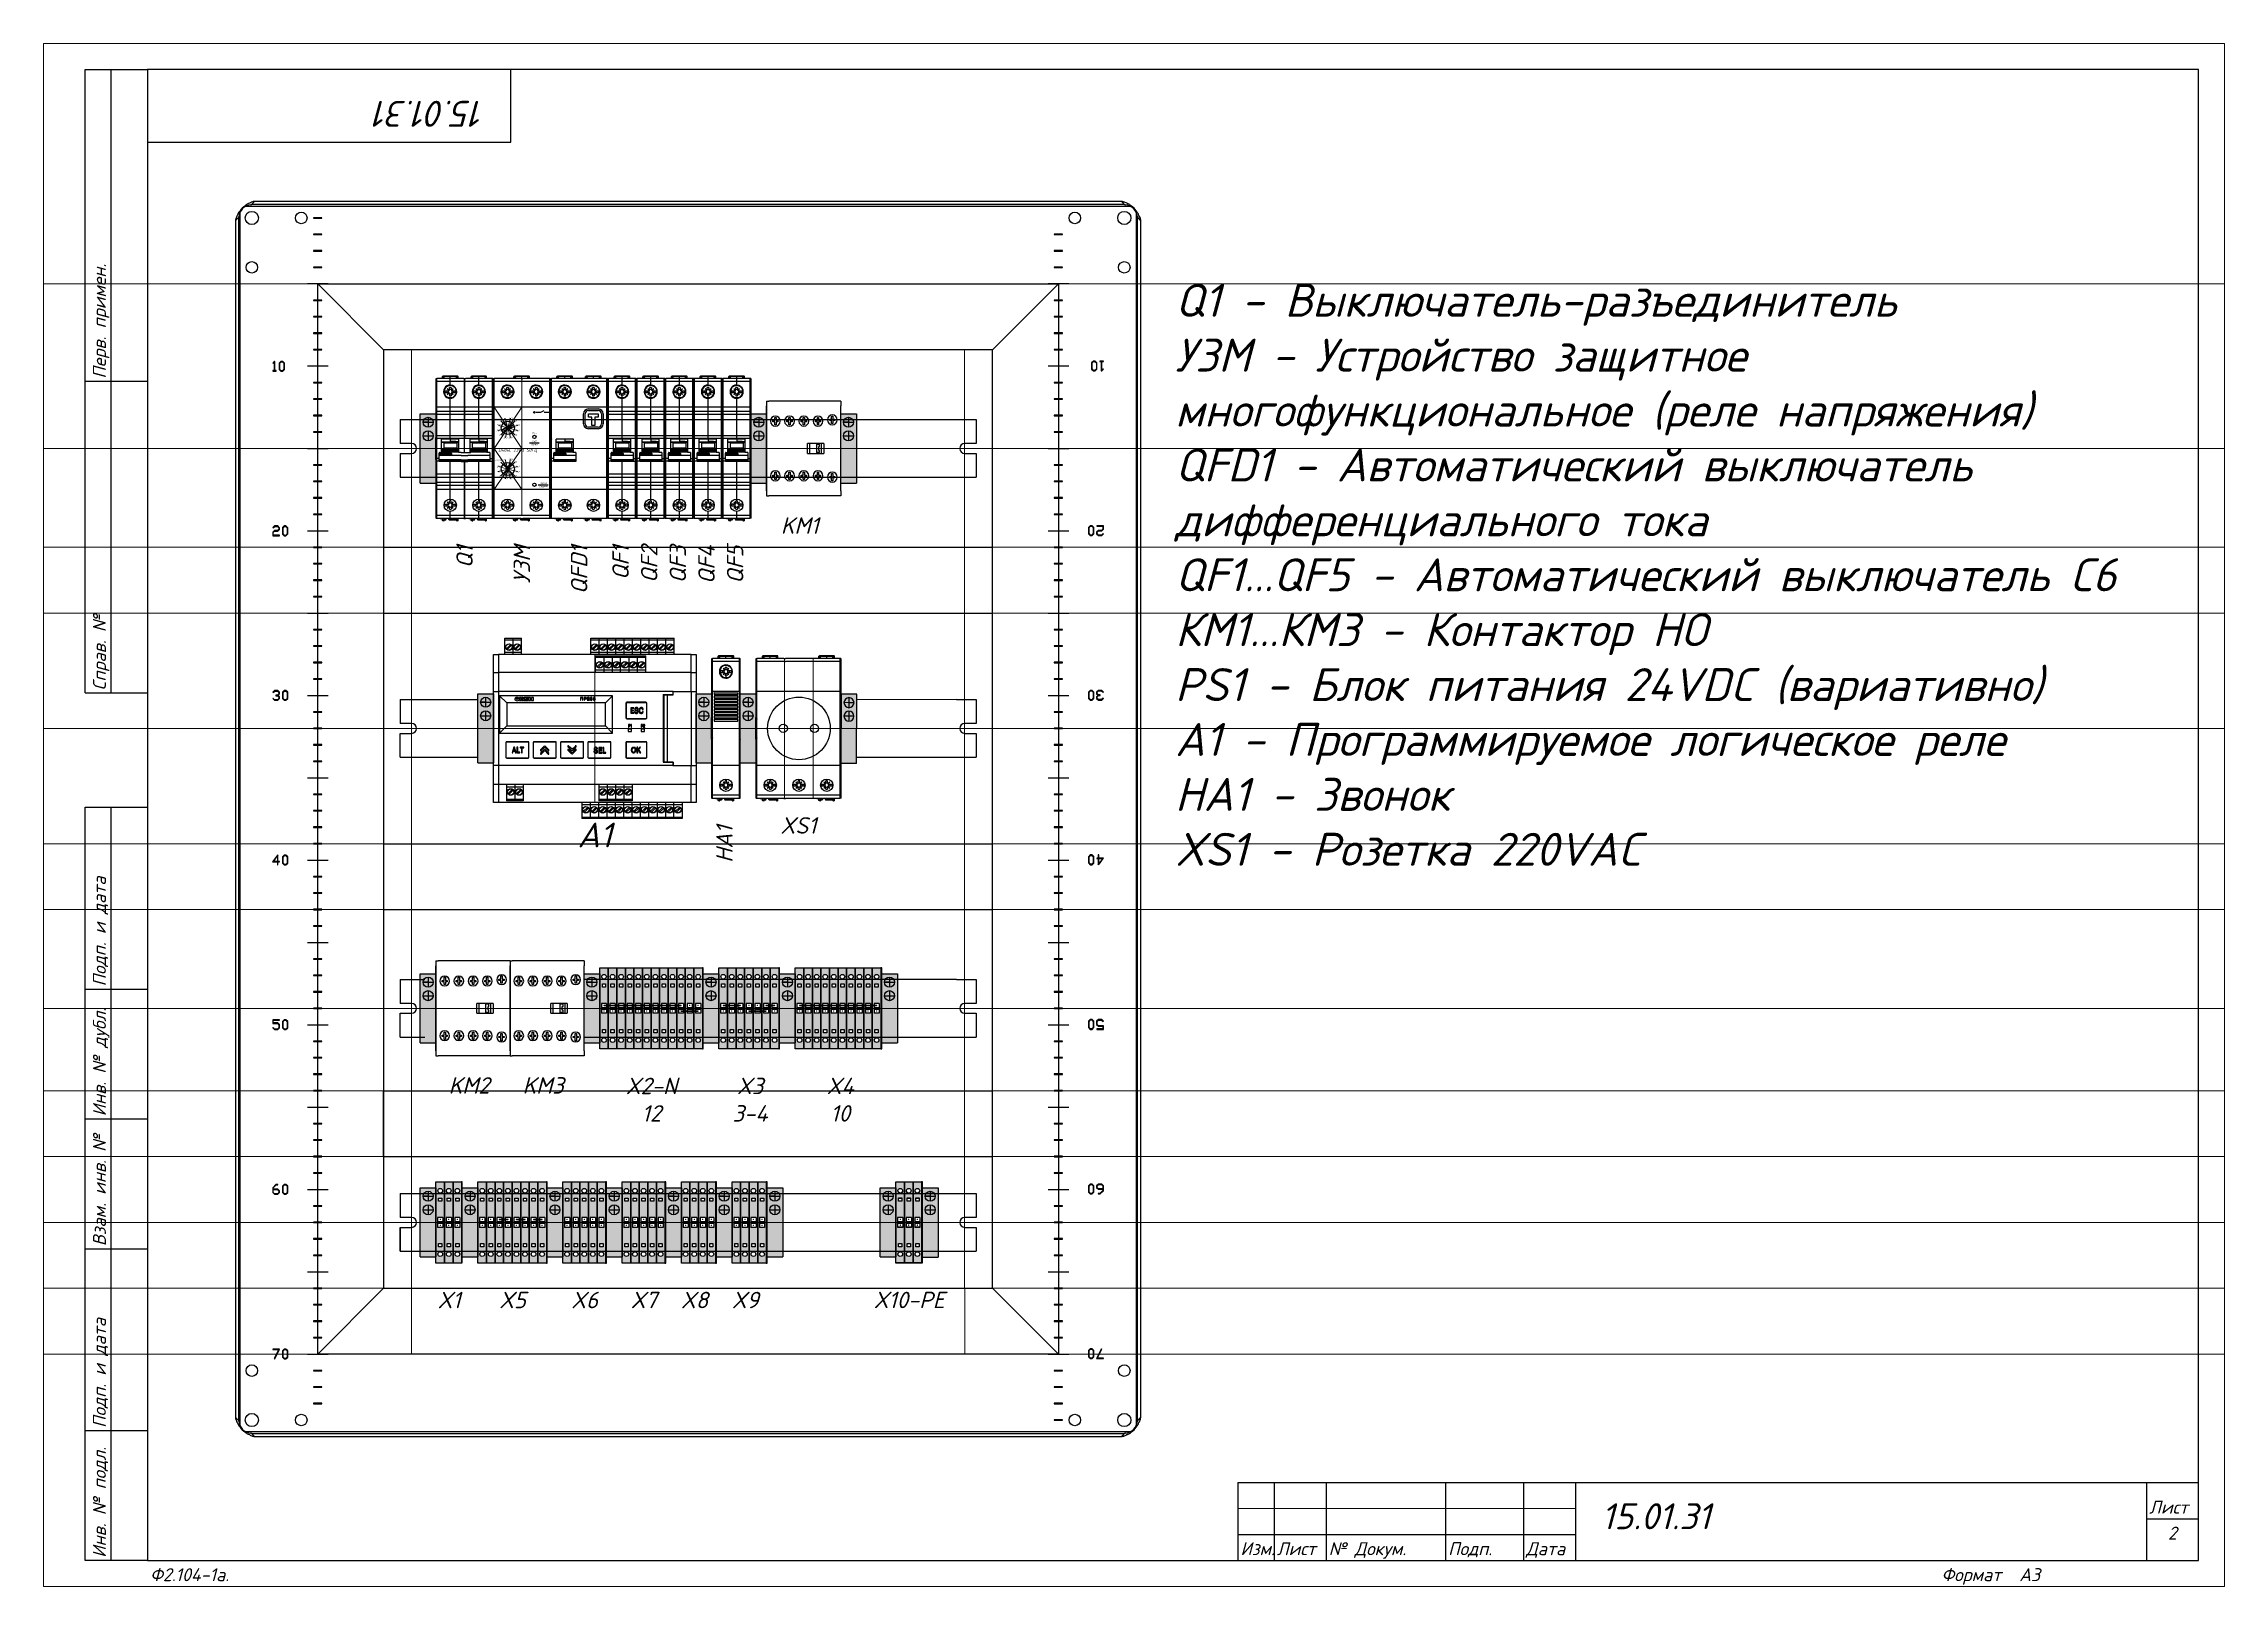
# Paper-space layout 'ПН2' of a CAD drawing. Header units: millimetres. Extents: x 0 to 420, y 0 to 297.
# The model-space entities are those that its viewports show. They can reach past a viewport. Long polylines and large blocks are cut down to what shows.
import ezdxf
from ezdxf.enums import TextEntityAlignment as Align

# ---------------------------------------------------------------- set-up
doc = ezdxf.new("R2010")
doc.units = ezdxf.units.MM
for name, color, linetype, lineweight in [('4', 4, 'Continuous', 15), ('КК перф 40х60', 6, 'Continuous', 30), ('Основная', 7, 'Continuous', 30), ('Перемычка', 6, 'Continuous', 140)]:
    doc.layers.add(name, color=color, linetype=linetype, lineweight=lineweight)
doc.layers.add('Привязки', color=2, linetype='Continuous', lineweight=0, plot=False, transparency=0.8)
doc.layers.add('размеры', color=3, linetype='Continuous')
doc.layers.add('рамка', color=253, linetype='Continuous', lineweight=5, transparency=0.8)
doc.styles.add('текст', font='isocpeui.ttf')

# ---------------------------------------------------------------- blocks, each defined once
blk = doc.blocks.new('*U110')
for p, q in [((8, 232), (8, 292)), ((8, 292), (20, 292)), ((13, 232), (13, 292)), ((90, 292), (90, 292)), ((90, 292), (90, 292)), ((90, 278), (90, 292)), ((90, 292), (90, 292)), ((90, 292), (90, 292)), ((90, 292), (90, 292)), ((20, 278), (90, 278)), ((8, 232), (20, 232)), ((8, 172), (8, 232)), ((13, 172), (13, 232)), ((8, 172), (20, 172)), ((8, 115), (8, 150)), ((8, 150), (20, 150)), ((13, 115), (13, 150)), ((8, 90), (8, 115)), ((8, 115), (20, 115)), ((13, 90), (13, 115)), ((8, 65), (8, 90)), ((8, 90), (20, 90)), ((13, 65), (13, 90)), ((8, 30), (8, 65)), ((8, 65), (20, 65)), ((13, 30), (13, 65)), ((8, 5), (8, 30)), ((8, 30), (20, 30)), ((13, 5), (13, 30)), ((230, 20), (415, 20)), ((230, 20), (230, 5)), ((237, 20), (237, 5)), ((247, 20), (247, 5)), ((270, 20), (270, 5)), ((285, 20), (285, 5)), ((295, 20), (295, 5)), ((405, 20), (405, 5)), ((415, 20), (415, 20)), ((415, 20), (415, 20)), ((405, 13), (415, 13)), ((230, 10), (295, 10)), ((20, 5), (8, 5)), ((230, 5), (295, 5)), ((415, 5), (415, 5)), ((415, 5), (415, 5)), ((415, 5), (415, 5)), ((415, 5), (415, 5)), ((415, 5), (415, 5)), ((415, 5), (415, 5)), ((415, 5), (415, 5))]:
    blk.add_line(p, q)
blk.add_lwpolyline([(20, 5), (415, 5), (415, 292), (20, 292)], close=True)
at = {"layer": '4'}
for p, q in [((230, 15), (295, 15)), ((415, 5), (415, 5)), ((415, 5), (415, 5)), ((415, 5), (415, 5)), ((415, 5), (415, 5)), ((415, 5), (415, 5)), ((415, 5), (415, 5)), ((415, 5), (415, 5)), ((415, 5), (415, 5)), ((415, 5), (415, 5))]:
    blk.add_line(p, q, dxfattribs=at)
at = {"layer": 'Привязки'}
blk.add_lwpolyline([(0, 0), (420, 0), (420, 297), (0, 297)], close=True, dxfattribs=at)
at = {"layer": 'рамка'}
blk.add_lwpolyline([(0, 297), (420, 297), (420, 0), (0, 0)], close=True, dxfattribs=at)
at = {"style": 'текст'}
for s, p in [('Перв. примен.', (12, 232.5)), ('Справ. №', (12, 172.5)), ('Подп. и дата', (12, 115.5)), ('Инв. № дубл.', (12, 90.5)), ('Взам. инв. №', (12, 65.5)), ('Подп. и дата', (12, 30.5)), ('Инв. № подл.', (12, 5.5))]:
    blk.add_text(s, height=2.5, rotation=90, dxfattribs=at).set_placement(p)
for s, height, p in [('Лист', 2.5, (405.5, 14)), ('Изм.', 2.5, (230.5, 6)), ('Лист', 2.5, (237.5, 6)), ('№ Докум.', 2.5, (247.5, 6)), ('Подп.', 2.5, (270.5, 6)), ('Дата', 2.5, (285.5, 6)), ('Ф2.104-1.', 0.005, (20, 4.99)), ('Разраб.', 0.0000135, (415, 5)), ('Пров.', 0.0000135, (415, 5)), ('Т.контр.', 0.0000135, (415, 5)), ('Н.контр.', 0.0000135, (415, 5)), ('Утв.', 0.0000135, (415, 5)), ('Лит.', 0.0000135, (415, 5)), ('Масса', 0.0000135, (415, 5)), ('Масштаб', 0.0000135, (415, 5)), ('Листов', 0.0000135, (415, 5)), ('Ф2.104-1а.', 2.5, (20.5, 1)), ('Формат', 2.5, (365.5, 1)), ('А3', 2.5, (380.5, 1)), ('А4', 0.025, (419.61, 0.01)), ('А2', 0.00833, (419.87, 0)), ('А1', 0.00625, (419.9, 0)), ('А0', 0.005, (419.92, 0))]:
    blk.add_text(s, height=height, dxfattribs=at).set_placement(p)
for tag, p, height in [('12', (90, 292), 0.00000373), ('13', (90, 292), 0.00000373), ('27', (90, 292), 0.00000522), ('29', (105, 249), 3.5), ('ИЗМ2', (230.5, 16), 2.5), ('ЛИСТИЗМ2', (237.5, 16), 2.5), ('№ДОКУМИЗМ2', (247.5, 16), 2.5), ('28', (415, 20), 0.0000438), ('ИЗМ1', (230.5, 11), 2.5), ('ЛИСТИЗМ1', (237.5, 11), 2.5), ('№ДОКУМИЗМ1', (247.5, 11), 2.5), ('ПОДПИЗМ1', (270.5, 11), 2.5), ('ДАТАИЗМ1', (285.5, 11), 2.5), ('ДАТАНКОНТР', (285.5, 11), 2.5), ('ОБОЗНАЧЕНИЕ', (300, 11), 5), ('ДАТАУТВ', (285.5, 6), 2.5), ('РАЗРАБ', (415, 5), 0.0000135), ('ЛИСТОВ', (415, 5), 0.0000135), ('ПРОВ', (415, 5), 0.0000135), ('ТКОНТР', (415, 5), 0.0000135), ('НКОНТР', (415, 5), 0.0000135), ('УТВ', (415, 5), 0.0000135), ('10', (415, 5), 0.0000135), ('11', (415, 5), 0.0000135), ('ПОДПИЗМ2', (415, 5), 0.0000135), ('ДАТАИЗМ2', (415, 5), 0.0000135), ('ИЗМ3', (415, 5), 0.0000135), ('ЛИСТИЗМ3', (415, 5), 0.0000135), ('№ДОКУМИЗМ3', (415, 5), 0.0000135), ('ПОДПИЗМ3', (415, 5), 0.0000135), ('ДАТАИЗМ3', (415, 5), 0.0000135), ('ИЗМ4', (415, 5), 0.0000135), ('ЛИСТИЗМ4', (415, 5), 0.0000135), ('№ДОКУМИЗМ4', (415, 5), 0.0000135), ('ПОДПИЗМ4', (415, 5), 0.0000135), ('ДАТАИЗМ4', (415, 5), 0.0000135), ('ДАТАРАЗРАБ', (415, 5), 0.0000135), ('ДАТАПРОВ', (415, 5), 0.0000135), ('ДАТАТКОНТР', (415, 5), 0.0000135)]:
    blk.add_attdef(tag, p, '', height=height, dxfattribs=at)
for tag, p, height, rotation in [('ОБОЗНАЧЕНИЕ-ВЕРХ', (85, 286), 3.5, 180), ('ПРИМЕНЯЕМОСТЬ', (19, 232.5), 2.5, 90), ('СПРАВ№', (19, 172.5), 2.5, 90), ('ДАТАУЧЁТАДУБЛ', (19, 115.5), 2.5, 90), ('ИНВ№ДУБЛ', (19, 90.5), 2.5, 90), ('ВЗАМИНВ№', (19, 65.5), 2.5, 90), ('ДАТАУЧЁТА', (19, 30.5), 2.5, 90), ('ИНВ№ПОДЛ', (19, 5.5), 2.5, 90)]:
    blk.add_attdef(tag, p, '', height=height, rotation=rotation, dxfattribs=at)
blk.add_attdef('30', text='', height=5, dxfattribs=at).set_placement((355, 34), align=Align.MIDDLE)
for tag, height, p in [('ЛИСТ', 2.5, (410, 9)), ('НАИМЕНОВАНИЕ1', 0.000027, (415, 5)), ('НАИМЕНОВАНИЕ2', 0.0000189, (415, 5)), ('НАИМЕНОВАНИЕ3', 0.0000189, (415, 5)), ('НАИМЕНОВАНИЕ4', 0.0000135, (415, 5)), ('МАССА', 0.0000189, (415, 5)), ('МАСШТАБ', 0.0000189, (415, 5)), ('МАТЕРИАЛ1', 0.0000135, (415, 5)), ('МАТЕРИАЛ2', 0.0000135, (415, 5)), ('МАТЕРИАЛ3', 0.0000135, (415, 5)), ('ПРЕДПРИЯТИЕ1', 0.0000189, (415, 5)), ('ПРЕДПРИЯТИЕ2', 0.0000189, (415, 5)), ('ПРЕДПРИЯТИЕ3', 0.0000189, (415, 5))]:
    blk.add_attdef(tag, text='', height=height, dxfattribs=at).set_placement(p, align=Align.CENTER)
for tag in ['ЛИТЕРА', 'ЛИТЕРА2', 'ЛИТЕРА3']:
    blk.add_attdef(tag, text='', height=0.0000135, dxfattribs=at).set_placement((415, 5), align=Align.RIGHT)
for tag in ['ИНДЕКС', 'ИНДЕКС2', 'ИНДЕКС3']:
    blk.add_attdef(tag, text='', height=0.0000135, dxfattribs=at).set_placement((415, 5), align=Align.TOP_LEFT)
blk = doc.blocks.new('КПИ 2-2.5')
at = {"layer": 'Основная'}
for p, q in [((0, -24.65), (0, 24.65)), ((0, 24.65), (5.2, 24.65)), ((5.2, 24.65), (5.2, -24.65)), ((2.6, 3), (1.025, 3)), ((1.025, 3), (1.025, 0)), ((1.025, 0.5), (4.175, 0.5)), ((1.025, 0.5), (4.175, 0.5)), ((1.025, 0), (1.025, -3)), ((4.175, 3), (2.6, 3)), ((4.175, 3), (4.175, 0)), ((4.175, 0), (4.175, -3)), ((4.175, -0.5), (1.025, -0.5)), ((1.025, -0.5), (4.175, -0.5)), ((2.6, -3), (1.025, -3)), ((4.175, -3), (2.6, -3)), ((5.2, -24.65), (0, -24.65))]:
    blk.add_line(p, q, dxfattribs=at)
for points in [[(1.6, 14.825), (3.6, 14.825), (3.6, 12.825), (1.6, 12.825)], [(1.6, -12.825), (3.6, -12.825), (3.6, -14.825), (1.6, -14.825)]]:
    blk.add_lwpolyline(points, close=True, dxfattribs=at)
for centre in [(2.6, 19.2375), (2.6, -19.2375)]:
    blk.add_circle(centre, 1.4187, dxfattribs=at)
blk = doc.blocks.new('КПИ 2-2.5 синяя')
at = {"layer": 'Основная', "true_color": 0x22346e}
h = blk.add_hatch(color=159, dxfattribs=at)
h.dxf.hatch_style = 1
h.paths.add_polyline_path([(5.2, 24.6), (0, 24.6), (0, -24.6), (5.2, -24.6)])
h.paths.add_polyline_path([(4.2, 3), (4.2, 0), (4.2, -3), (2.6, -3), (1, -3), (1, 0), (1, 3), (2.6, 3)], flags=16)
h.paths.add_polyline_path([(1.6, 12.8), (1.6, 14.8), (3.6, 14.8), (3.6, 12.8)], flags=16)
h.paths.add_polyline_path([(1.2, 19.2, -1), (4, 19.2, -1)], flags=16)
h.paths.add_polyline_path([(3.6, -12.8), (3.6, -14.8), (1.6, -14.8), (1.6, -12.8)], flags=16)
h.paths.add_polyline_path([(4, -19.2, -1), (1.2, -19.2, -1)], flags=16)
at = {"layer": 'Привязки'}
for centre in [(2.6, 1.8), (2.6, -1.7)]:
    blk.add_circle(centre, 0.00000908, dxfattribs=at)
for p in [(2.6, 1.8), (2.6, 1.8), (2.6, 1.8), (2.6, 1.8), (2.6, 1.8), (2.6, 1.8), (2.6, -1.7), (2.6, -1.7), (2.6, -1.7), (2.6, -1.7), (2.6, -1.7), (2.6, -1.7)]:
    blk.add_point(p, dxfattribs=at)
at = {"layer": 'Основная'}
blk.add_blockref('КПИ 2-2.5', (0, 0), dxfattribs=at)
blk = doc.blocks.new('КПИ 2-2.5 ЖЗ')
at = {"layer": 'Основная', "true_color": 0x939598}
h = blk.add_hatch(color=252, dxfattribs=at)
h.set_gradient(color1=(19, 103, 52), color2=(200, 201, 45), rotation=45, name='CYLINDER')
h.paths.add_polyline_path([(5.2, 24.6), (0, 24.6), (0, 0), (1, 0), (1, 3), (2.6, 3), (4.2, 3), (4.2, -3), (5.2, -3)])
h.paths.add_polyline_path([(1.6, 12.8), (1.6, 14.8), (3.6, 14.8), (3.6, 12.8)], flags=16)
edge = h.paths.add_edge_path(flags=16)
edge.add_arc((2.6, 19.2), 1.42, 0, 360)
at = {"layer": 'Основная'}
h = blk.add_hatch(color=256, dxfattribs=at)
h.set_gradient(color1=(200, 201, 45), color2=(19, 103, 52), rotation=45, name='CYLINDER')
h.paths.add_polyline_path([(5.2, 0), (4.2, 0), (4.2, -3), (2.6, -3), (1, -3), (1, 3), (0, 3), (0, -24.6), (5.2, -24.6)])
h.paths.add_polyline_path([(3.6, -12.8), (3.6, -14.8), (1.6, -14.8), (1.6, -12.8)], flags=16)
edge = h.paths.add_edge_path(flags=16)
edge.add_arc((2.6, -19.2), 1.42, 0, 360)
at = {"layer": 'Привязки'}
for centre in [(2.6, 1.8), (2.6, -1.7)]:
    blk.add_circle(centre, 0.00000908, dxfattribs=at)
for p in [(2.6, 1.8), (2.6, 1.8), (2.6, 1.8), (2.6, 1.8), (2.6, 1.8), (2.6, 1.8), (2.6, -1.7), (2.6, -1.7), (2.6, -1.7), (2.6, -1.7), (2.6, -1.7), (2.6, -1.7)]:
    blk.add_point(p, dxfattribs=at)
at = {"layer": 'Основная'}
blk.add_blockref('КПИ 2-2.5', (0, 0), dxfattribs=at)
blk = doc.blocks.new('Заглушка КПИ зеленая 1.5-2.5')
at = {"layer": 'Основная'}
h = blk.add_hatch(color=3, dxfattribs=at)
h.dxf.hatch_style = 1
h.paths.add_polyline_path([(2212.9, 559.4), (2213.4, 559.4), (2213.4, 608.6), (2212.9, 608.6)])
for p, q in [((2212.9, 608.6), (2212.9, 559.4)), ((2213.4, 608.6), (2212.9, 608.6)), ((2213.4, 559.4), (2213.4, 608.6)), ((2212.9, 559.4), (2213.4, 559.4))]:
    blk.add_line(p, q, dxfattribs=at)
blk = doc.blocks.new('КМ')
at = {"layer": 'Основная'}
for p, q in [((0, 28.8), (0, 28.8)), ((0, 28.8), (0, 25.8)), ((0, 28.8), (1.4, 28.8)), ((0, 28.8), (0, -28.8)), ((1.4, 28.8), (1.4, 28.8)), ((43.6, 28.8), (1.4, 28.8)), ((43.6, 28.8), (43.6, 28.8)), ((45, 28.8), (43.6, 28.8)), ((45, 28.8), (45, 28.8)), ((45, 28.8), (45, 25.8)), ((0, 23.4), (0, 25.8)), ((0, 25.8), (0, 25.8)), ((0, -23.4), (0, 23.4)), ((0, 23.4), (0, 23.4)), ((0, 22), (0, 22)), ((0, 16.5), (0, 16.5)), ((3.7, 16.2), (3.7, 17)), ((3.7, 17), (4.9, 17)), ((3.7, 17), (3.7, 17)), ((4.9, 16.2), (3.7, 16.2)), ((3.7, 16.2), (3.7, 16.2)), ((4.9, 18.9), (5.7, 18.9)), ((4.9, 17), (4.9, 18.9)), ((4.9, 18.9), (4.9, 18.9)), ((4.9, 17), (4.9, 17)), ((4.9, 14.4), (4.9, 16.2)), ((4.9, 16.2), (4.9, 16.2)), ((5.7, 14.4), (4.9, 14.4)), ((4.9, 14.4), (4.9, 14.4)), ((5.7, 18.9), (5.7, 17)), ((5.7, 18.9), (5.7, 18.9)), ((5.7, 17), (6.9, 17)), ((5.7, 17), (5.7, 17)), ((6.9, 16.2), (5.7, 16.2)), ((5.7, 16.2), (5.7, 14.4)), ((5.7, 16.2), (5.7, 16.2)), ((5.7, 14.4), (5.7, 14.4)), ((6.9, 17), (6.9, 16.2)), ((6.9, 17), (6.9, 17)), ((6.9, 16.2), (6.9, 16.2)), ((12.3, 16.2), (12.3, 17)), ((12.3, 17), (13.5, 17)), ((12.3, 17), (12.3, 17)), ((13.5, 16.2), (12.3, 16.2)), ((12.3, 16.2), (12.3, 16.2)), ((13.5, 18.9), (14.3, 18.9)), ((13.5, 17), (13.5, 18.9)), ((13.5, 18.9), (13.5, 18.9)), ((13.5, 17), (13.5, 17)), ((13.5, 14.4), (13.5, 16.2)), ((13.5, 16.2), (13.5, 16.2)), ((14.3, 14.4), (13.5, 14.4)), ((13.5, 14.4), (13.5, 14.4)), ((14.3, 18.9), (14.3, 17)), ((14.3, 18.9), (14.3, 18.9)), ((14.3, 17), (15.5, 17)), ((14.3, 17), (14.3, 17)), ((15.5, 16.2), (14.3, 16.2)), ((14.3, 16.2), (14.3, 14.4)), ((14.3, 16.2), (14.3, 16.2)), ((14.3, 14.4), (14.3, 14.4)), ((15.5, 17), (15.5, 16.2)), ((15.5, 17), (15.5, 17)), ((15.5, 16.2), (15.5, 16.2)), ((21, 16.2), (21, 17)), ((21, 17), (22.2, 17)), ((21, 17), (21, 17)), ((22.2, 16.2), (21, 16.2)), ((21, 16.2), (21, 16.2)), ((22.2, 18.9), (23, 18.9)), ((22.2, 17), (22.2, 18.9)), ((22.2, 18.9), (22.2, 18.9)), ((22.2, 17), (22.2, 17)), ((22.2, 14.4), (22.2, 16.2)), ((22.2, 16.2), (22.2, 16.2)), ((23, 14.4), (22.2, 14.4)), ((22.2, 14.4), (22.2, 14.4)), ((23, 18.9), (23, 17)), ((23, 18.9), (23, 18.9)), ((23, 17), (24.2, 17)), ((23, 17), (23, 17)), ((24.2, 16.2), (23, 16.2)), ((23, 16.2), (23, 14.4)), ((23, 16.2), (23, 16.2)), ((23, 14.4), (23, 14.4)), ((24.2, 17), (24.2, 16.2)), ((24.2, 17), (24.2, 17)), ((24.2, 16.2), (24.2, 16.2)), ((29.6, 16.2), (29.6, 17)), ((29.6, 17), (30.8, 17)), ((29.6, 17), (29.6, 17)), ((30.8, 16.2), (29.6, 16.2)), ((29.6, 16.2), (29.6, 16.2)), ((30.8, 18.9), (31.6, 18.9)), ((30.8, 17), (30.8, 18.9)), ((30.8, 18.9), (30.8, 18.9)), ((30.8, 17), (30.8, 17)), ((30.8, 14.4), (30.8, 16.2)), ((30.8, 16.2), (30.8, 16.2)), ((31.6, 14.4), (30.8, 14.4)), ((30.8, 14.4), (30.8, 14.4)), ((31.6, 18.9), (31.6, 17)), ((31.6, 18.9), (31.6, 18.9)), ((31.6, 17), (32.8, 17)), ((31.6, 17), (31.6, 17)), ((32.8, 16.2), (31.6, 16.2)), ((31.6, 16.2), (31.6, 14.4)), ((31.6, 16.2), (31.6, 16.2)), ((31.6, 14.4), (31.6, 14.4)), ((32.8, 17), (32.8, 16.2)), ((32.8, 17), (32.8, 17)), ((32.8, 16.2), (32.8, 16.2)), ((38.3, 17), (38.3, 17.8)), ((38.3, 17.8), (39.5, 17.8)), ((38.3, 17.8), (38.3, 17.8)), ((39.5, 17), (38.3, 17)), ((38.3, 17), (38.3, 17)), ((39.5, 19.7), (40.3, 19.7)), ((39.5, 17.8), (39.5, 19.7)), ((39.5, 19.7), (39.5, 19.7)), ((39.5, 17.8), (39.5, 17.8)), ((39.5, 15.2), (39.5, 17)), ((39.5, 17), (39.5, 17)), ((40.3, 15.2), (39.5, 15.2)), ((39.5, 15.2), (39.5, 15.2)), ((40.3, 19.7), (40.3, 17.8)), ((40.3, 19.7), (40.3, 19.7)), ((40.3, 17.8), (41.5, 17.8)), ((40.3, 17.8), (40.3, 17.8)), ((41.5, 17), (40.3, 17)), ((40.3, 17), (40.3, 15.2)), ((40.3, 17), (40.3, 17)), ((40.3, 15.2), (40.3, 15.2)), ((41.5, 17.8), (41.5, 17)), ((41.5, 17.8), (41.5, 17.8)), ((41.5, 17), (41.5, 17)), ((45, 25.8), (45, 25.8)), ((45, 23.4), (45, 25.8)), ((45, 23.4), (45, 23.4)), ((45, -23.4), (45, 23.4)), ((45, 22), (45, 22)), ((45, 16.5), (45, 16.5)), ((24.8, -3), (24.8, 3)), ((34.8, 3), (24.8, 3)), ((26.3, -3), (26.3, 3)), ((32.2, 2.5), (30.2, 2.5)), ((30.2, 2.5), (30.2, 2.5)), ((30.2, 2.5), (30.2, -2.5)), ((31.7, -1.2), (31.7, 1.2)), ((31.7, 1.2), (32.2, 1.2)), ((31.7, 1.2), (31.7, 1.2)), ((32.2, 2.5), (32.2, 2.5)), ((32.2, 1.2), (32.2, 2.5)), ((32.2, 1.2), (32.2, 1.2)), ((33.2, 3), (33.2, -3)), ((34.8, 3), (34.8, -3)), ((24.8, -3), (34.8, -3)), ((24.8, -3), (24.8, -3)), ((26.3, -3), (26.3, -3)), ((32.2, -2.5), (30.2, -2.5)), ((30.2, -2.5), (30.2, -2.5)), ((32.2, -1.2), (31.7, -1.2)), ((31.7, -1.2), (31.7, -1.2)), ((32.2, -2.5), (32.2, -1.2)), ((32.2, -1.2), (32.2, -1.2)), ((32.2, -2.5), (32.2, -2.5)), ((33.2, -3), (33.2, -3)), ((34.8, -3), (34.8, -3)), ((0, -16.5), (0, -16.5)), ((0, -17.5), (0, -17.5)), ((0, -22), (0, -22)), ((0, -25.8), (0, -23.4)), ((0, -23.4), (0, -23.4)), ((0, -25.8), (0, -28.8)), ((0, -25.8), (0, -25.8)), ((3.7, -17), (3.7, -16.2)), ((3.7, -16.2), (4.9, -16.2)), ((3.7, -16.2), (3.7, -16.2)), ((4.9, -17), (3.7, -17)), ((3.7, -17), (3.7, -17)), ((4.9, -14.4), (5.7, -14.4)), ((4.9, -16.2), (4.9, -14.4)), ((4.9, -14.4), (4.9, -14.4)), ((4.9, -16.2), (4.9, -16.2)), ((4.9, -18.9), (4.9, -17)), ((4.9, -17), (4.9, -17)), ((5.7, -18.9), (4.9, -18.9)), ((4.9, -18.9), (4.9, -18.9)), ((5.7, -14.4), (5.7, -16.2)), ((5.7, -14.4), (5.7, -14.4)), ((5.7, -16.2), (6.9, -16.2)), ((5.7, -16.2), (5.7, -16.2)), ((6.9, -17), (5.7, -17)), ((5.7, -17), (5.7, -18.9)), ((5.7, -17), (5.7, -17)), ((5.7, -18.9), (5.7, -18.9)), ((6.9, -16.2), (6.9, -17)), ((6.9, -16.2), (6.9, -16.2)), ((6.9, -17), (6.9, -17)), ((12.3, -17), (12.3, -16.2)), ((12.3, -16.2), (13.5, -16.2)), ((12.3, -16.2), (12.3, -16.2)), ((13.5, -17), (12.3, -17)), ((12.3, -17), (12.3, -17)), ((13.5, -14.4), (14.3, -14.4)), ((13.5, -16.2), (13.5, -14.4)), ((13.5, -14.4), (13.5, -14.4)), ((13.5, -16.2), (13.5, -16.2)), ((13.5, -18.9), (13.5, -17)), ((13.5, -17), (13.5, -17)), ((14.3, -18.9), (13.5, -18.9)), ((13.5, -18.9), (13.5, -18.9)), ((14.3, -14.4), (14.3, -16.2)), ((14.3, -14.4), (14.3, -14.4)), ((14.3, -16.2), (15.5, -16.2)), ((14.3, -16.2), (14.3, -16.2)), ((15.5, -17), (14.3, -17)), ((14.3, -17), (14.3, -18.9)), ((14.3, -17), (14.3, -17)), ((14.3, -18.9), (14.3, -18.9)), ((15.5, -16.2), (15.5, -17)), ((15.5, -16.2), (15.5, -16.2)), ((15.5, -17), (15.5, -17)), ((21, -17), (21, -16.2)), ((21, -16.2), (22.2, -16.2)), ((21, -16.2), (21, -16.2)), ((22.2, -17), (21, -17)), ((21, -17), (21, -17)), ((22.2, -14.4), (23, -14.4)), ((22.2, -16.2), (22.2, -14.4)), ((22.2, -14.4), (22.2, -14.4)), ((22.2, -16.2), (22.2, -16.2)), ((22.2, -18.9), (22.2, -17)), ((22.2, -17), (22.2, -17)), ((23, -18.9), (22.2, -18.9)), ((22.2, -18.9), (22.2, -18.9)), ((23, -14.4), (23, -16.2)), ((23, -14.4), (23, -14.4)), ((23, -16.2), (24.2, -16.2)), ((23, -16.2), (23, -16.2)), ((24.2, -17), (23, -17)), ((23, -17), (23, -18.9)), ((23, -17), (23, -17)), ((23, -18.9), (23, -18.9)), ((24.2, -16.2), (24.2, -17)), ((24.2, -16.2), (24.2, -16.2)), ((24.2, -17), (24.2, -17)), ((29.6, -17), (29.6, -16.2)), ((29.6, -16.2), (30.8, -16.2)), ((29.6, -16.2), (29.6, -16.2)), ((30.8, -17), (29.6, -17)), ((29.6, -17), (29.6, -17)), ((30.8, -14.4), (31.6, -14.4)), ((30.8, -16.2), (30.8, -14.4)), ((30.8, -14.4), (30.8, -14.4)), ((30.8, -16.2), (30.8, -16.2)), ((30.8, -18.9), (30.8, -17)), ((30.8, -17), (30.8, -17)), ((31.6, -18.9), (30.8, -18.9)), ((30.8, -18.9), (30.8, -18.9)), ((31.6, -14.4), (31.6, -16.2)), ((31.6, -14.4), (31.6, -14.4)), ((31.6, -16.2), (32.8, -16.2)), ((31.6, -16.2), (31.6, -16.2)), ((32.8, -17), (31.6, -17)), ((31.6, -17), (31.6, -18.9)), ((31.6, -17), (31.6, -17)), ((31.6, -18.9), (31.6, -18.9)), ((32.8, -16.2), (32.8, -17)), ((32.8, -16.2), (32.8, -16.2)), ((32.8, -17), (32.8, -17)), ((38.3, -17.8), (38.3, -17)), ((38.3, -17), (39.5, -17)), ((38.3, -17), (38.3, -17)), ((38.3, -17.8), (38.3, -17)), ((38.3, -17), (39.5, -17)), ((38.3, -17), (38.3, -17)), ((39.5, -17.8), (38.3, -17.8)), ((38.3, -17.8), (38.3, -17.8)), ((39.5, -17.8), (38.3, -17.8)), ((38.3, -17.8), (38.3, -17.8)), ((39.5, -15.2), (40.3, -15.2)), ((39.5, -17), (39.5, -15.2)), ((39.5, -15.2), (39.5, -15.2)), ((39.5, -15.2), (40.3, -15.2)), ((39.5, -17), (39.5, -15.2)), ((39.5, -15.2), (39.5, -15.2)), ((39.5, -17), (39.5, -17)), ((39.5, -17), (39.5, -17)), ((39.5, -19.7), (39.5, -17.8)), ((39.5, -17.8), (39.5, -17.8)), ((39.5, -19.7), (39.5, -17.8)), ((39.5, -17.8), (39.5, -17.8)), ((40.3, -19.7), (39.5, -19.7)), ((39.5, -19.7), (39.5, -19.7)), ((40.3, -19.7), (39.5, -19.7)), ((39.5, -19.7), (39.5, -19.7)), ((40.3, -15.2), (40.3, -17)), ((40.3, -15.2), (40.3, -15.2)), ((40.3, -15.2), (40.3, -17)), ((40.3, -15.2), (40.3, -15.2)), ((40.3, -17), (41.5, -17)), ((40.3, -17), (40.3, -17)), ((40.3, -17), (41.5, -17)), ((40.3, -17), (40.3, -17)), ((41.5, -17.8), (40.3, -17.8)), ((40.3, -17.8), (40.3, -19.7)), ((40.3, -17.8), (40.3, -17.8)), ((41.5, -17.8), (40.3, -17.8)), ((40.3, -17.8), (40.3, -19.7)), ((40.3, -17.8), (40.3, -17.8)), ((40.3, -19.7), (40.3, -19.7)), ((40.3, -19.7), (40.3, -19.7)), ((41.5, -17), (41.5, -17.8)), ((41.5, -17), (41.5, -17)), ((41.5, -17), (41.5, -17.8)), ((41.5, -17), (41.5, -17)), ((41.5, -17.8), (41.5, -17.8)), ((41.5, -17.8), (41.5, -17.8)), ((45, -16.5), (45, -16.5)), ((45, -17.5), (45, -17.5)), ((45, -22), (45, -22)), ((45, -23.4), (45, -23.4)), ((45, -25.8), (45, -23.4)), ((45, -25.8), (45, -25.8)), ((45, -25.8), (45, -28.8)), ((0, -28.8), (0, -28.8)), ((0, -28.8), (1.4, -28.8)), ((43.6, -28.8), (1.4, -28.8)), ((1.4, -28.8), (1.4, -28.8)), ((43.6, -28.8), (43.6, -28.8)), ((45, -28.8), (43.6, -28.8)), ((45, -28.8), (45, -28.8))]:
    blk.add_line(p, q, dxfattribs=at)
for centre, start, end in [((5.3, 16.6), 0, 180), ((5.3, 16.6), 180, 270), ((5.3, 16.6), 270, 0), ((13.9, 16.6), 0, 180), ((13.9, 16.6), 180, 270), ((13.9, 16.6), 270, 0), ((22.6, 16.6), 0, 180), ((22.6, 16.6), 180, 270), ((22.6, 16.6), 270, 0), ((31.2, 16.6), 0, 180), ((31.2, 16.6), 180, 270), ((31.2, 16.6), 270, 0), ((39.9, 17.4), 90, 180), ((39.9, 17.4), 180, 0), ((39.9, 17.4), 0, 90), ((5.3, -16.6), 0, 180), ((5.3, -16.6), 180, 270), ((5.3, -16.6), 270, 0), ((13.9, -16.6), 90, 180), ((13.9, -16.6), 180, 0), ((13.9, -16.6), 0, 90), ((22.6, -16.6), 90, 180), ((22.6, -16.6), 180, 0), ((22.6, -16.6), 0, 90), ((31.2, -16.6), 0, 180), ((31.2, -16.6), 180, 270), ((31.2, -16.6), 270, 0), ((39.9, -17.4), 90, 180), ((39.9, -17.4), 0, 180), ((39.9, -17.4), 180, 270), ((39.9, -17.4), 0, 90), ((39.9, -17.4), 270, 0)]:
    blk.add_arc(centre, 3, start, end, dxfattribs=at)
at = {"layer": 'Основная', "style": 'текст'}
blk.add_attdef('№', text='', height=20, dxfattribs=at).set_placement((20.1, -46.8), align=Align.MIDDLE_CENTER)
blk = doc.blocks.new('Стопор на DIN')
at = {"layer": 'Основная', "true_color": 0x939598}
h = blk.add_hatch(color=252, dxfattribs=at)
h.dxf.hatch_style = 1
h.paths.add_polyline_path([(0, 21), (-9.5, 21), (-9.5, -21), (0, -21)])
at = {"layer": 'Основная'}
for p, q in [((-9.5, -21), (-9.5, 21)), ((-9.5, 21), (0, 21)), ((-4.8, 15.9), (-7.8, 15.9)), ((-7.8, 15.9), (-1.7, 15.9)), ((-4.8, 19), (-4.8, 12.9)), ((0, 21), (0, -21)), ((-7.8, 7.7), (-1.7, 7.7)), ((-4.8, 10.7), (-4.8, 4.6)), ((-9.5, -21), (0, -21))]:
    blk.add_line(p, q, dxfattribs=at)
for centre in [(-4.8, 15.9), (-4.8, 7.7)]:
    blk.add_circle(centre, 3.05, dxfattribs=at)
blk = doc.blocks.new('АВ 2Р')
at = {"layer": 'Основная', "linetype": 'Continuous'}
for p, q in [((0, 42.2), (0, 6.6)), ((0.2, 42.4), (0.2, 6.5)), ((0.2, 42.4), (0.5, 42.4)), ((0.2, 40.6), (0.5, 40.6)), ((0.5, 5.7), (0.5, 42.5)), ((16.9, 42.5), (0.5, 42.5)), ((16.9, 40.6), (0.5, 40.6)), ((4.2, 44), (3.9, 43.8)), ((3.9, 42.5), (3.9, 43.8)), ((4.2, 43.5), (3.9, 43.3)), ((4.2, 43.5), (4.2, 44)), ((13.2, 44), (4.2, 44)), ((4.2, 43.5), (4.7, 43.5)), ((4.7, 43.5), (4.7, 44)), ((4.9, 42.5), (4.9, 43.7)), ((12.4, 43.7), (4.9, 43.7)), ((8.7, 42.5), (8.7, 44)), ((8.7, 38.5), (8.7, 42.5)), ((12.4, 42.5), (12.4, 44)), ((12.8, 44), (12.8, 43.5)), ((12.8, 43.5), (13.4, 43.5)), ((13.4, 43.8), (13.2, 44)), ((13.4, 42.5), (13.4, 43.8)), ((17.2, 40.6), (16.9, 40.6)), ((17.4, -2.4), (17.4, 42.2)), ((17.4, 42.2), (17.4, 6.6)), ((17.6, 40.6), (17.9, 40.6)), ((34.3, 42.5), (17.9, 42.5)), ((34.3, 40.6), (17.9, 40.6)), ((21.7, 44), (21.3, 43.8)), ((21.3, 42.5), (21.3, 43.8)), ((21.7, 43.5), (21.3, 43.3)), ((21.7, 43.5), (21.7, 44)), ((30.5, 44), (21.7, 44)), ((21.7, 43.5), (22.1, 43.5)), ((22.1, 43.5), (22.1, 44)), ((22.3, 42.5), (22.3, 43.7)), ((29.8, 43.7), (22.3, 43.7)), ((26.1, 42.5), (26.1, 44)), ((26.1, 38.5), (26.1, 42.5)), ((29.8, 42.5), (29.8, 44)), ((30.2, 44), (30.2, 43.5)), ((30.2, 43.5), (30.8, 43.5)), ((30.8, 43.8), (30.5, 44)), ((30.8, 42.5), (30.8, 43.8)), ((34.3, 5.7), (34.3, 42.5)), ((34.6, 42.4), (34.3, 42.4)), ((34.6, 40.6), (34.3, 40.6)), ((34.6, 6.5), (34.6, 42.4)), ((34.8, -42.2), (34.8, 42.2)), ((5.5, 35.1), (7.7, 35.1)), ((7.7, 33.8), (5.5, 33.8)), ((6.1, 31.5), (6.3, 31.5)), ((6.9, 31), (6.8, 31)), ((6.9, 36.3), (7.8, 35.3)), ((7.9, 35.5), (6.9, 36.3)), ((7.8, 33.7), (6.9, 32.7)), ((6.9, 32.7), (7.9, 33.6)), ((7.4, 30.8), (7.3, 30.8)), ((7.8, 35.3), (7.9, 35.4)), ((7.9, 33.6), (7.8, 33.7)), ((8.7, 30.7), (7.8, 30.7)), ((8.7, 30.6), (8.1, 30.6)), ((8.2, 35.6), (8.2, 37)), ((8.2, 33.4), (8.2, 32)), ((8.7, 38.4), (8.4, 38.4)), ((8.7, 38.4), (8.7, 38.5)), ((8.7, 38.4), (8.7, 38.2)), ((8.7, 30.8), (8.7, 30.7)), ((8.7, 30.6), (8.7, 30.7)), ((8.7, 30.6), (9.5, 30.7)), ((8.7, 30.5), (8.7, 30.6)), ((8.9, 30.6), (8.7, 30.6)), ((8.7, 6), (8.7, 30.5)), ((9.2, 37), (9.2, 35.6)), ((9.2, 33.4), (9.2, 32)), ((10.5, 36.3), (9.5, 35.5)), ((9.5, 35.4), (9.6, 35.3)), ((9.6, 33.7), (9.5, 33.6)), ((9.5, 33.5), (10.5, 32.7)), ((9.6, 35.3), (10.5, 36.3)), ((10.5, 32.7), (9.6, 33.7)), ((10.1, 30.8), (9.6, 30.8)), ((9.7, 35.1), (11.9, 35.1)), ((11.9, 33.8), (9.7, 33.8)), ((22.9, 35.1), (25.1, 35.1)), ((25.1, 33.8), (22.9, 33.8)), ((23.5, 31.5), (23.7, 31.5)), ((24.3, 31), (24.2, 31)), ((24.3, 36.3), (25.2, 35.3)), ((25.3, 35.5), (24.3, 36.3)), ((25.2, 33.7), (24.3, 32.7)), ((24.3, 32.7), (25.3, 33.6)), ((24.8, 30.8), (24.7, 30.8)), ((25.2, 35.3), (25.3, 35.4)), ((25.3, 33.6), (25.2, 33.7)), ((26.1, 30.7), (25.2, 30.7)), ((26.1, 30.6), (25.5, 30.6)), ((25.6, 35.6), (25.6, 37)), ((25.6, 33.4), (25.6, 32)), ((26.1, 38.4), (25.8, 38.4)), ((26.1, 38.4), (26.1, 38.5)), ((26.1, 38.4), (26.1, 38.2)), ((26.1, 30.8), (26.1, 30.7)), ((26.1, 30.6), (26.1, 30.7)), ((26.1, 30.6), (26.9, 30.7)), ((26.1, 30.5), (26.1, 30.6)), ((26.3, 30.6), (26.1, 30.6)), ((26.1, 6), (26.1, 30.5)), ((26.6, 37), (26.6, 35.6)), ((26.6, 33.4), (26.6, 32)), ((27.9, 36.3), (26.9, 35.5)), ((26.9, 35.4), (27, 35.3)), ((27, 33.7), (26.9, 33.6)), ((26.9, 33.5), (27.9, 32.7)), ((27, 35.3), (27.9, 36.3)), ((27.9, 32.7), (27, 33.7)), ((27.5, 30.8), (27, 30.8)), ((27.1, 35.1), (29.3, 35.1)), ((29.3, 33.8), (27.1, 33.8)), ((0.2, 25), (0.5, 25)), ((0.2, 22.4), (0.5, 22.4)), ((0.2, 20.7), (0.5, 20.7)), ((16.9, 25), (0.5, 25)), ((16.9, 22.5), (0.5, 22.5)), ((16.9, 20.7), (0.5, 20.7)), ((17.2, 25), (16.9, 25)), ((17.2, 22.4), (16.9, 22.4)), ((17.2, 20.7), (16.9, 20.7)), ((17.6, 25), (17.9, 25)), ((17.6, 22.4), (17.9, 22.4)), ((17.6, 20.7), (17.9, 20.7)), ((34.3, 25), (17.9, 25)), ((34.3, 22.5), (17.9, 22.5)), ((34.3, 20.7), (17.9, 20.7)), ((34.6, 25), (34.3, 25)), ((34.6, 22.4), (34.3, 22.4)), ((34.6, 20.7), (34.3, 20.7)), ((0, -6.6), (0, 6.6)), ((0.2, 7.7), (0.5, 7.7)), ((0.2, -1), (0.2, 1)), ((0.4, 5.9), (0.5, 5.9)), ((16.9, 7.7), (0.5, 7.7)), ((17.9, 6), (0.5, 6)), ((0.5, -5.7), (0.5, 5.7)), ((8.7, 5.6), (3.4, 5.6)), ((3.4, -2.4), (3.4, 5.6)), ((3.4, 4.1), (8.7, 4.2)), ((3.4, 3.9), (5.5, 3.9)), ((4.7, 3.5), (12.7, 3.5)), ((4.7, 3.5), (4.7, 0.4)), ((4.7, 0.4), (12.7, 0.4)), ((5.5, 4.1), (5.5, 3.9)), ((5.5, 3.9), (5.5, 3.8)), ((5.5, 3.8), (11.9, 3.8)), ((5.7, 4.1), (5.7, 3.8)), ((6.4, 4.1), (6.4, 3.8)), ((6.5, 4.1), (6.5, 3.8)), ((6.7, 4.1), (6.7, 3.8)), ((8.7, 6), (8.7, 4.2)), ((13.9, 5.6), (8.7, 5.6)), ((12, 4.3), (8.7, 4.3)), ((10.4, 3.8), (10.7, 4)), ((10.7, 4), (10.7, 3.8)), ((11.9, 4.3), (11.9, 3.9)), ((11.9, 3.9), (11.9, 3.8)), ((11.9, 3.9), (13.9, 3.9)), ((12, 4.1), (12, 4.3)), ((13.9, 4.1), (12, 4.1)), ((12.7, 3.5), (12.7, 0.4)), ((13.9, -2.4), (13.9, 5.6)), ((17.2, 7.7), (16.9, 7.7)), ((17.6, 7.7), (17.9, 7.7)), ((34.3, 7.7), (17.9, 7.7)), ((34.3, 6), (17.9, 6)), ((26.1, 5.6), (20.8, 5.6)), ((20.8, -2.4), (20.8, 5.6)), ((20.8, 4.1), (26.1, 4.2)), ((20.8, 3.9), (22.9, 3.9)), ((22.1, 3.5), (30.1, 3.5)), ((22.1, 3.5), (22.1, 0.4)), ((22.1, 0.4), (30.1, 0.4)), ((22.9, 4.1), (22.9, 3.9)), ((22.9, 3.9), (22.9, 3.8)), ((22.9, 3.8), (29.3, 3.8)), ((23.1, 4.1), (23.1, 3.8)), ((23.8, 4.1), (23.8, 3.8)), ((23.9, 4.1), (23.9, 3.8)), ((24.1, 4.1), (24.1, 3.8)), ((26.1, 6), (26.1, 4.2)), ((31.3, 5.6), (26.1, 5.6)), ((29.4, 4.3), (26.1, 4.3)), ((27.8, 3.8), (28.1, 4)), ((28.1, 4), (28.1, 3.8)), ((29.3, 4.3), (29.3, 3.9)), ((29.3, 3.9), (29.3, 3.8)), ((29.3, 3.9), (31.3, 3.9)), ((29.4, 4.1), (29.4, 4.3)), ((31.3, 4.1), (29.4, 4.1)), ((30.1, 3.5), (30.1, 0.4)), ((31.3, -2.4), (31.3, 5.6)), ((34.6, 7.7), (34.3, 7.7)), ((34.4, 5.9), (34.3, 5.9)), ((34.3, 5.7), (34.3, -5.7)), ((0, -6.6), (0, -42.2)), ((0.2, -6.5), (0.2, -42.4)), ((0.2, -7.7), (0.5, -7.7)), ((0.4, -5.9), (0.5, -5.9)), ((0.5, -42.5), (0.5, -5.7)), ((2, -6), (0.5, -6)), ((2, -7.7), (0.5, -7.7)), ((2.2, -2.4), (2, -2.5)), ((2, -2.5), (2, -2.8)), ((2, -2.8), (9.1, -2.8)), ((2, -7.9), (2, -2.8)), ((2, -3.7), (9.1, -3.7)), ((2, -3.9), (9.1, -3.9)), ((15.4, -4.2), (2, -4.2)), ((15.4, -6.9), (2, -6.9)), ((15.4, -7.2), (2, -7.2)), ((15.4, -7.9), (2, -7.9)), ((2.2, -2.4), (3.8, -2.4)), ((13.6, -0.6), (3.8, -0.6)), ((3.8, -1.4), (3.8, -0.6)), ((13.6, -1.1), (3.8, -1.1)), ((13.6, -1.3), (3.8, -1.3)), ((3.8, -1.4), (5.2, -1.4)), ((3.8, -2.2), (3.8, -1.4)), ((13.6, -2.2), (3.8, -2.2)), ((3.8, -2.4), (3.8, -2.2)), ((13.6, -2.3), (3.8, -2.3)), ((5.2, -1.4), (5.4, -1.4)), ((5.2, -1.4), (5.2, -1.7)), ((5.4, -1.4), (6.3, -1.4)), ((5.4, -1.7), (5.4, -1.4)), ((5.4, -1.7), (5.4, -1.9)), ((6.3, -1.4), (6.5, -1.4)), ((6.3, -1.4), (6.3, -1.7)), ((6.3, -1.7), (6.3, -1.9)), ((6.5, -1.4), (8.3, -1.4)), ((6.5, -1.7), (6.5, -1.4)), ((8.3, -1.4), (8.5, -1.4)), ((8.3, -1.4), (8.3, -1.7)), ((8.5, -1.4), (9.1, -1.4)), ((8.5, -1.7), (8.5, -1.4)), ((8.5, -1.7), (8.5, -1.9)), ((8.7, -30.8), (8.7, -7.9)), ((9.1, -1.4), (9.3, -1.4)), ((9.1, -1.4), (9.1, -1.7)), ((9.1, -1.7), (9.1, -1.9)), ((9.1, -3.9), (9.1, -2.8)), ((9.3, -1.4), (9.8, -1.4)), ((9.3, -1.7), (9.3, -1.4)), ((9.4, -3), (9.4, -3.7)), ((9.8, -1.4), (10, -1.4)), ((9.8, -1.4), (9.8, -2)), ((9.8, -2), (10, -2)), ((10, -1.4), (11.3, -1.4)), ((10, -2), (10, -1.4)), ((11.3, -1.4), (11.5, -1.4)), ((11.3, -1.4), (11.3, -2)), ((11.3, -2), (11.5, -2)), ((11.5, -2), (11.5, -1.4)), ((11.5, -1.4), (13.6, -1.4)), ((13.6, -1.4), (13.6, -0.6)), ((13.6, -1.4), (13.6, -2.2)), ((13.6, -2.2), (13.6, -2.4)), ((15.4, -2.4), (13.6, -2.4)), ((17.4, -42.2), (17.4, -7.9)), ((17.4, -7.9), (17.4, -42.2)), ((32.8, -4.2), (19.4, -4.2)), ((32.8, -6.9), (19.4, -6.9)), ((32.8, -7.2), (19.4, -7.2)), ((32.8, -7.9), (19.4, -7.9)), ((19.6, -2.4), (21.2, -2.4)), ((31, -0.6), (21.2, -0.6)), ((21.2, -1.4), (21.2, -0.6)), ((31, -1.1), (21.2, -1.1)), ((31, -1.3), (21.2, -1.3)), ((21.2, -1.4), (22.6, -1.4)), ((21.2, -2.2), (21.2, -1.4)), ((31, -2.2), (21.2, -2.2)), ((21.2, -2.4), (21.2, -2.2)), ((31, -2.3), (21.2, -2.3)), ((22.6, -1.4), (22.8, -1.4)), ((22.6, -1.4), (22.6, -1.7)), ((22.8, -1.4), (23.7, -1.4)), ((22.8, -1.7), (22.8, -1.4)), ((22.8, -1.7), (22.8, -1.9)), ((23.7, -1.4), (23.9, -1.4)), ((23.7, -1.4), (23.7, -1.7)), ((23.7, -1.7), (23.7, -1.9)), ((23.9, -1.4), (25.7, -1.4)), ((23.9, -1.7), (23.9, -1.4)), ((25.7, -1.4), (25.9, -1.4)), ((25.7, -1.4), (25.7, -1.7)), ((25.9, -1.4), (26.5, -1.4)), ((25.9, -1.7), (25.9, -1.4)), ((25.9, -1.7), (25.9, -1.9)), ((26.1, -30.8), (26.1, -7.9)), ((26.5, -1.4), (26.7, -1.4)), ((26.5, -1.4), (26.5, -1.7)), ((26.5, -1.7), (26.5, -1.9)), ((26.7, -1.4), (27.2, -1.4)), ((26.7, -1.7), (26.7, -1.4)), ((27.2, -1.4), (27.4, -1.4)), ((27.2, -1.4), (27.2, -2)), ((27.2, -2), (27.4, -2)), ((27.4, -1.4), (28.7, -1.4)), ((27.4, -2), (27.4, -1.4)), ((28.7, -1.4), (28.9, -1.4)), ((28.7, -1.4), (28.7, -2)), ((28.7, -2), (28.9, -2)), ((28.9, -2), (28.9, -1.4)), ((28.9, -1.4), (31, -1.4)), ((31, -1.4), (31, -0.6)), ((31, -1.4), (31, -2.2)), ((31, -2.2), (31, -2.4)), ((32.8, -2.4), (31, -2.4)), ((32.8, -2.4), (32.8, -7.9)), ((32.8, -6), (34.3, -6)), ((32.8, -7.7), (34.3, -7.7)), ((34.3, -42.5), (34.3, -5.7)), ((34.4, -5.9), (34.3, -5.9)), ((34.6, -7.7), (34.3, -7.7)), ((34.6, -42.4), (34.6, -6.5)), ((0.2, -15.4), (0.5, -15.4)), ((0.2, -20.7), (0.5, -20.7)), ((0.2, -22.4), (0.5, -22.4)), ((0.2, -25), (0.5, -25)), ((17.9, -15.5), (0.5, -15.5)), ((17.9, -20.7), (0.5, -20.7)), ((17.9, -22.5), (0.5, -22.5)), ((17.9, -25), (0.5, -25)), ((34.3, -15.5), (17.9, -15.5)), ((34.3, -20.7), (17.9, -20.7)), ((34.3, -22.5), (17.9, -22.5)), ((34.3, -25), (17.9, -25)), ((34.6, -15.4), (34.3, -15.4)), ((34.6, -20.7), (34.3, -20.7)), ((34.6, -22.4), (34.3, -22.4)), ((34.6, -25), (34.3, -25)), ((5.5, -33.8), (7.7, -33.8)), ((7.7, -35.1), (5.5, -35.1)), ((7.9, -33.4), (6.9, -32.6)), ((6.9, -32.6), (7.8, -33.6)), ((7.8, -35.2), (6.9, -36.2)), ((6.9, -36.2), (7.9, -35.4)), ((7.8, -33.6), (7.9, -33.5)), ((7.9, -35.3), (7.8, -35.2)), ((8.2, -33.3), (8.2, -31.9)), ((8.2, -36.9), (8.2, -35.5)), ((8.7, -42.5), (8.7, -38.2)), ((9.2, -33.3), (9.2, -31.9)), ((9.2, -35.5), (9.2, -36.9)), ((10.5, -32.6), (9.5, -33.5)), ((9.5, -33.5), (9.6, -33.6)), ((9.6, -35.2), (9.5, -35.3)), ((9.5, -35.4), (10.5, -36.2)), ((9.6, -33.6), (10.5, -32.6)), ((10.5, -36.2), (9.6, -35.2)), ((9.7, -33.8), (11.9, -33.8)), ((11.9, -35.1), (9.7, -35.1)), ((22.9, -33.8), (25.1, -33.8)), ((25.1, -35.1), (22.9, -35.1)), ((25.3, -33.4), (24.3, -32.6)), ((24.3, -32.6), (25.2, -33.6)), ((25.2, -35.2), (24.3, -36.2)), ((24.3, -36.2), (25.3, -35.4)), ((25.2, -33.6), (25.3, -33.5)), ((25.3, -35.3), (25.2, -35.2)), ((25.6, -33.3), (25.6, -31.9)), ((25.6, -36.9), (25.6, -35.5)), ((26.1, -42.5), (26.1, -38.2)), ((26.6, -33.3), (26.6, -31.9)), ((26.6, -35.5), (26.6, -36.9)), ((27.9, -32.6), (26.9, -33.5)), ((26.9, -33.5), (27, -33.6)), ((27, -35.2), (26.9, -35.3)), ((26.9, -35.4), (27.9, -36.2)), ((27, -33.6), (27.9, -32.6)), ((27.9, -36.2), (27, -35.2)), ((27.1, -33.8), (29.3, -33.8)), ((29.3, -35.1), (27.1, -35.1)), ((0.2, -40.6), (0.5, -40.6)), ((0.2, -42.4), (0.5, -42.4)), ((17.9, -40.6), (0.5, -40.6)), ((16.9, -42.5), (0.5, -42.5)), ((2.6, -42.6), (2.6, -42.5)), ((2.6, -42.6), (3.9, -42.6)), ((2.8, -42.6), (2.8, -42.5)), ((3.9, -43.8), (3.9, -42.5)), ((4.2, -43.5), (3.9, -43.3)), ((4.2, -44), (3.9, -43.8)), ((4.7, -43.5), (4.2, -43.5)), ((4.2, -44), (4.2, -43.5)), ((4.7, -44), (4.2, -44)), ((4.7, -44), (4.7, -43.5)), ((4.9, -43.7), (4.9, -42.5)), ((5.8, -43.2), (4.9, -43.2)), ((5.8, -43.5), (4.9, -43.5)), ((5.8, -42.5), (5.8, -43.2)), ((5.8, -43.2), (6.1, -43.2)), ((5.8, -43.5), (5.8, -43.2)), ((6.1, -42.5), (6.1, -43.2)), ((7.7, -42.6), (6.1, -42.6)), ((6.5, -42.6), (6.5, -42.5)), ((7.7, -42.5), (7.7, -42.8)), ((7.9, -42.8), (7.7, -42.8)), ((7.9, -42.5), (7.9, -42.8)), ((7.9, -42.8), (12.4, -42.9)), ((8.3, -43.3), (12.4, -43.4)), ((12.4, -42.5), (12.4, -43.7)), ((13.2, -43.5), (12.8, -43.5)), ((12.8, -43.5), (12.8, -44)), ((13.2, -44), (12.8, -44)), ((13.2, -43.5), (13.4, -43.3)), ((13.2, -44), (13.2, -43.5)), ((13.2, -44), (13.4, -43.8)), ((13.4, -43.8), (13.4, -42.5)), ((14.8, -42.6), (13.4, -42.6)), ((14.6, -42.6), (14.6, -42.5)), ((14.8, -42.6), (14.8, -42.5)), ((34.3, -40.6), (17.9, -40.6)), ((34.3, -42.5), (17.9, -42.5)), ((20, -42.6), (20, -42.5)), ((20, -42.6), (21.3, -42.6)), ((20.2, -42.6), (20.2, -42.5)), ((21.3, -43.8), (21.3, -42.5)), ((21.7, -43.5), (21.3, -43.3)), ((21.7, -44), (21.3, -43.8)), ((22.1, -43.5), (21.7, -43.5)), ((21.7, -44), (21.7, -43.5)), ((22.1, -44), (21.7, -44)), ((22.1, -44), (22.1, -43.5)), ((22.3, -43.7), (22.3, -42.5)), ((23.2, -43.2), (22.3, -43.2)), ((23.2, -43.5), (22.3, -43.5)), ((23.2, -42.5), (23.2, -43.2)), ((23.2, -43.2), (23.5, -43.2)), ((23.2, -43.5), (23.2, -43.2)), ((23.5, -42.5), (23.5, -43.2)), ((25.1, -42.6), (23.5, -42.6)), ((23.9, -42.6), (23.9, -42.5)), ((25.1, -42.5), (25.1, -42.8)), ((25.3, -42.8), (25.1, -42.8)), ((25.3, -42.5), (25.3, -42.8)), ((25.3, -42.8), (29.8, -42.9)), ((25.7, -43.3), (29.8, -43.4)), ((29.8, -42.5), (29.8, -43.7)), ((30.5, -43.5), (30.2, -43.5)), ((30.2, -43.5), (30.2, -44)), ((30.5, -44), (30.2, -44)), ((30.5, -43.5), (30.8, -43.3)), ((30.5, -44), (30.5, -43.5)), ((30.5, -44), (30.8, -43.8)), ((30.8, -43.8), (30.8, -42.5)), ((32.2, -42.6), (30.8, -42.6)), ((32, -42.6), (32, -42.5)), ((32.2, -42.6), (32.2, -42.5)), ((34.6, -40.6), (34.3, -40.6)), ((34.6, -42.4), (34.3, -42.4))]:
    blk.add_line(p, q, dxfattribs=at)
at = {"layer": 'Основная'}
for p, q in [((16.9, 42.5), (17.9, 42.5)), ((17.4, -2.4), (17.4, 42.5)), ((34.3, -42.5), (34.3, 42.5)), ((15.4, -2.4), (19.6, -2.4)), ((15.4, -4.2), (19.4, -4.2)), ((15.4, -6.9), (19.4, -6.9)), ((15.4, -7.2), (19.4, -7.2)), ((15.4, -7.9), (19.4, -7.9)), ((17.4, -42.5), (17.4, -7.9)), ((16.9, -42.5), (17.9, -42.5))]:
    blk.add_line(p, q, dxfattribs=at)
at = {"layer": 'Основная', "linetype": 'Continuous'}
for points in [[(6.9, 31), (6.9, 31), (6.9, 31.1), (6.8, 31.1), (6.8, 31.1), (6.8, 31.1), (6.8, 31.1), (6.7, 31.2), (6.7, 31.2), (6.7, 31.2), (6.7, 31.2), (6.7, 31.2), (6.7, 31.2), (6.7, 31.2), (6.7, 31.2), (6.7, 31.2)], [(7.5, 30.8), (7.4, 30.8), (7.3, 30.8), (7.3, 30.8), (7.2, 30.9), (7.2, 30.9), (7.1, 30.9), (7.1, 30.9), (7, 31), (7, 31), (6.9, 31)], [(7.6, 30.7), (7.5, 30.7), (7.5, 30.8)], [(8.7, 30.5), (8.6, 30.5), (8.5, 30.6), (8.4, 30.6), (8.3, 30.6), (8.2, 30.6), (8.1, 30.6), (8, 30.6), (7.9, 30.6), (7.8, 30.7), (7.8, 30.7), (7.7, 30.7), (7.6, 30.7)], [(24.3, 31), (24.3, 31), (24.3, 31.1), (24.2, 31.1), (24.2, 31.1), (24.2, 31.1), (24.2, 31.1), (24.1, 31.2), (24.1, 31.2), (24.1, 31.2), (24.1, 31.2), (24.1, 31.2), (24.1, 31.2), (24.1, 31.2), (24.1, 31.2), (24.1, 31.2)], [(24.9, 30.8), (24.8, 30.8), (24.7, 30.8), (24.7, 30.8), (24.6, 30.9), (24.6, 30.9), (24.5, 30.9), (24.5, 30.9), (24.4, 31), (24.4, 31), (24.3, 31)], [(25, 30.7), (24.9, 30.7), (24.9, 30.8)], [(26.1, 30.5), (26, 30.5), (25.9, 30.6), (25.8, 30.6), (25.7, 30.6), (25.6, 30.6), (25.5, 30.6), (25.4, 30.6), (25.3, 30.6), (25.2, 30.7), (25.2, 30.7), (25.1, 30.7), (25, 30.7)], [(0, 1.4), (0.1, 1.4), (0.1, 1.2), (0.2, 1.1), (0.2, 0.9), (0.2, 0.8), (0.3, 0.6), (0.3, 0.5), (0.3, 0.3), (0.3, 0.1), (0.3, 0)], [(0.3, 0), (0.3, -0.1), (0.3, -0.3), (0.3, -0.5), (0.3, -0.6), (0.2, -0.8), (0.2, -0.9), (0.2, -1.1), (0.1, -1.2), (0.1, -1.4), (0, -1.4)], [(7.7, -42.8), (7.7, -42.8), (7.7, -42.9), (7.7, -42.9), (7.7, -43), (7.7, -43), (7.8, -43.1), (7.8, -43.1), (7.8, -43.2), (7.9, -43.2), (8, -43.2), (8, -43.3), (8.1, -43.3), (8.2, -43.3), (8.2, -43.3), (8.3, -43.3), (8.3, -43.3)], [(25.1, -42.8), (25.1, -42.8), (25.1, -42.9), (25.1, -42.9), (25.1, -43), (25.1, -43), (25.2, -43.1), (25.2, -43.1), (25.2, -43.2), (25.3, -43.2), (25.4, -43.2), (25.4, -43.3), (25.5, -43.3), (25.6, -43.3), (25.6, -43.3), (25.7, -43.3), (25.7, -43.3)]]:
    blk.add_lwpolyline(points, dxfattribs=at)
for centre in [(8.7, -34.5), (26.1, -34.5)]:
    blk.add_circle(centre, 3.75, dxfattribs=at)
for centre, radius, start, end in [((0.2, 42.2), 0.2, 90, 180), ((0.2, 42.2), 0.2, 98.0214, 100.1321), ((4.7, 43.7), 0.3, 0, 90), ((22.1, 43.7), 0.3, 0, 90), ((34.6, 42.2), 0.2, 0, 90), ((8.7, 34.5), 3.75, 270, 237.5106), ((8.7, 34.5), 3.25, 168.463, 191.537), ((8.7, 34.5), 2.12, 162.1391, 197.8609), ((8.7, 34.5), 3.75, 237.5102, 270), ((8.7, 34), 3.43, 248.4437, 251.0613), ((8.7, 34.5), 1.22, 147.8061, 180), ((8.7, 34.5), 1.22, 180, 212.1939), ((7.7, 35.3), 0.2, 270, 45.4387), ((7.7, 33.6), 0.2, 313.0821, 90), ((8, 35.6), 0.2, 225.4387, 0), ((8, 33.4), 0.2, 0, 133.0821), ((8.7, 34.5), 2.58, 78.463, 101.537), ((8.7, 34.5), 1.22, 65.0308, 114.9692), ((8.7, 34.5), 1.22, 245.0308, 294.9692), ((8.7, 34.5), 2.58, 258.463, 281.537), ((8.7, 34.3), 3.71, 269.0949, 269.6269), ((9.4, 35.6), 0.2, 180, 314.427), ((9.4, 33.4), 0.2, 45.573, 180), ((9.7, 35.3), 0.2, 134.427, 270), ((9.7, 33.6), 0.2, 90, 225.573), ((8.7, 34.5), 1.22, 327.8061, 32.1939), ((8.7, 34.5), 2.12, 342.1391, 17.8609), ((8.7, 34.5), 3.25, 348.4677, 11.5323), ((26.1, 34.5), 3.75, 270, 237.5106), ((26.1, 34.5), 3.25, 168.463, 191.537), ((26.1, 34.5), 2.12, 162.1391, 197.8609), ((26.1, 34.5), 3.75, 237.5102, 270), ((26.1, 34), 3.43, 248.4437, 251.0613), ((26.1, 34.5), 1.22, 147.8061, 180), ((26.1, 34.5), 1.22, 180, 212.1939), ((25.1, 35.3), 0.2, 270, 45.4387), ((25.1, 33.6), 0.2, 313.0821, 90), ((25.4, 35.6), 0.2, 225.4387, 0), ((25.4, 33.4), 0.2, 0, 133.0821), ((26.1, 34.5), 2.58, 78.463, 101.537), ((26.1, 34.5), 1.22, 65.0308, 114.9692), ((26.1, 34.5), 1.22, 245.0308, 294.9692), ((26.1, 34.5), 2.58, 258.463, 281.537), ((26.1, 34.3), 3.71, 269.0949, 269.6269), ((26.8, 35.6), 0.2, 180, 314.427), ((26.8, 33.4), 0.2, 45.573, 180), ((27.1, 35.3), 0.2, 134.427, 270), ((27.1, 33.6), 0.2, 90, 225.573), ((26.1, 34.5), 1.22, 327.8061, 32.1939), ((26.1, 34.5), 2.12, 342.1391, 17.8609), ((26.1, 34.5), 3.25, 348.4677, 11.5323), ((0.2, 22.2), 0.2, 90, 180), ((17.2, 22.2), 0.2, 0, 90), ((17.6, 22.2), 0.2, 90, 180), ((34.6, 22.2), 0.2, 0, 90), ((-3.3, 0.1), 3.63, 25.1846, 25.5893), ((-3.3, -0.1), 3.63, 334.4106, 334.8154), ((0.2, -15.2), 0.2, 180, 270), ((0.2, -22.2), 0.2, 180, 270), ((34.6, -15.2), 0.2, 270, 0), ((34.6, -22.2), 0.2, 270, 0), ((8.7, -34.4), 3.25, 168.4677, 191.5323), ((8.7, -34.4), 2.12, 162.1391, 197.8609), ((8.7, -34.4), 1.22, 147.8061, 212.1939), ((7.7, -33.6), 0.2, 270, 45.573), ((7.7, -35.2), 0.2, 314.427, 90), ((8, -33.3), 0.2, 225.573, 0), ((8, -35.5), 0.2, 0, 134.427), ((8.7, -34.4), 2.58, 78.463, 101.537), ((8.7, -34.4), 1.22, 65.0308, 114.9692), ((8.7, -34.4), 1.22, 245.0308, 294.9692), ((8.7, -34.4), 2.58, 258.463, 281.537), ((9.4, -33.3), 0.2, 180, 313.0821), ((9.4, -35.5), 0.2, 45.4387, 180), ((9.7, -33.6), 0.2, 133.0821, 270), ((9.7, -35.2), 0.2, 90, 225.4387), ((8.7, -34.4), 1.22, 0, 32.1939), ((8.7, -34.4), 1.22, 327.8061, 0), ((8.7, -34.4), 2.12, 342.1391, 17.8609), ((8.7, -34.4), 3.25, 348.463, 11.537), ((26.1, -34.4), 3.25, 168.4677, 191.5323), ((26.1, -34.4), 2.12, 162.1391, 197.8609), ((26.1, -34.4), 1.22, 147.8061, 212.1939), ((25.1, -33.6), 0.2, 270, 45.573), ((25.1, -35.2), 0.2, 314.427, 90), ((25.4, -33.3), 0.2, 225.573, 0), ((25.4, -35.5), 0.2, 0, 134.427), ((26.1, -34.4), 2.58, 78.463, 101.537), ((26.1, -34.4), 1.22, 65.0308, 114.9692), ((26.1, -34.4), 1.22, 245.0308, 294.9692), ((26.1, -34.4), 2.58, 258.463, 281.537), ((26.8, -33.3), 0.2, 180, 313.0821), ((26.8, -35.5), 0.2, 45.4387, 180), ((27.1, -33.6), 0.2, 133.0821, 270), ((27.1, -35.2), 0.2, 90, 225.4387), ((26.1, -34.4), 1.22, 0, 32.1939), ((26.1, -34.4), 1.22, 327.8061, 0), ((26.1, -34.4), 2.12, 342.1391, 17.8609), ((26.1, -34.4), 3.25, 348.463, 11.537), ((0.2, -42.2), 0.2, 180, 270), ((4.7, -43.7), 0.3, 270, 0), ((5.8, -43.2), 0.3, 270.5773, 0.0001), ((12.8, -43.7), 0.3, 180, 270), ((22.1, -43.7), 0.3, 270, 0), ((23.2, -43.2), 0.3, 270.5773, 0.0001), ((30.2, -43.7), 0.3, 180, 270), ((34.6, -42.2), 0.2, 270, 0)]:
    blk.add_arc(centre, radius, start, end, dxfattribs=at)
for centre, major_axis, ratio, start_param, end_param in [((4.7, 43.1), (0, 0.424), 0.707107, -1.570796, 0), ((12.8, 43.1), (0, -0.424), 0.707107, 3.141593, 4.712389), ((22.1, 43.1), (0, 0.424), 0.707107, -1.570796, 0), ((30.2, 43.1), (0, -0.424), 0.707107, 3.141593, 4.712389), ((8.7, 34.5), (-0.96, 3.84), 0.999989, -0.244062, 2.364686), ((8.7, 34.5), (0, 4.02), 0.99999, 0, 3.141593), ((8.7, 34.1), (0.08, 3.61), 0.995002, 2.648644, 2.797291), ((8.7, 34.5), (0, 3.98), 0.999992, -3.141593, 0), ((8.7, 34.5), (0.49, 3.9), 0.999992, -2.464465, 0.123964), ((26.1, 34.5), (-0.96, 3.84), 0.999989, -0.244062, 2.364686), ((26.1, 34.5), (0, 4.02), 0.99999, 0, 3.141593), ((26.1, 34.1), (0.08, 3.61), 0.995002, 2.648644, 2.797291), ((26.1, 34.5), (0, 3.98), 0.999992, -3.141593, 0), ((26.1, 34.5), (0.49, 3.9), 0.999992, -2.464465, 0.123964), ((9.1, -3), (-0.3, 0), 0.762405, -3.141593, -1.570796), ((9.1, -3.7), (-0.3, 0), 0.701661, 1.570796, 3.141593), ((4.7, -43.1), (0, 0.424), 0.707107, 3.141593, 4.712389), ((12.8, -43.1), (0, -0.424), 0.707107, -1.570796, 0), ((22.1, -43.1), (0, 0.424), 0.707107, 3.141593, 4.712389), ((30.2, -43.1), (0, -0.424), 0.707107, -1.570796, 0)]:
    blk.add_ellipse(centre, major_axis=major_axis, ratio=ratio, start_param=start_param, end_param=end_param, dxfattribs=at)
for points, knots in [([(0, 40.6), (0, 40.6), (0, 40.6), (0, 40.6), (0, 40.6), (0, 40.6), (0, 40.6), (0.1, 40.6), (0.1, 40.6), (0.1, 40.6), (0.2, 40.6), (0.2, 40.6), (0.2, 40.6)], [0, 0, 0, 0, 0.008294, 0.024077, 0.048626, 0.082035, 0.174467, 0.298258, 0.448803, 0.620399, 0.806492, 1, 1, 1, 1]), ([(17.4, 40.6), (17.4, 40.6), (17.4, 40.6), (17.4, 40.6), (17.4, 40.6), (17.4, 40.6), (17.4, 40.6), (17.3, 40.6), (17.3, 40.6), (17.3, 40.6), (17.2, 40.6), (17.2, 40.6), (17.2, 40.6)], [0, 0, 0, 0, 0.008294, 0.024077, 0.048626, 0.082035, 0.174467, 0.298258, 0.448803, 0.620399, 0.806492, 1, 1, 1, 1]), ([(17.4, 40.6), (17.4, 40.6), (17.4, 40.6), (17.4, 40.6), (17.4, 40.6), (17.4, 40.6), (17.4, 40.6), (17.5, 40.6), (17.5, 40.6), (17.5, 40.6), (17.6, 40.6), (17.6, 40.6), (17.6, 40.6)], [0, 0, 0, 0, 0.008294, 0.024077, 0.048626, 0.082035, 0.174467, 0.298258, 0.448803, 0.620399, 0.806492, 1, 1, 1, 1]), ([(34.8, 40.6), (34.8, 40.6), (34.8, 40.6), (34.8, 40.6), (34.8, 40.6), (34.8, 40.6), (34.8, 40.6), (34.7, 40.6), (34.7, 40.6), (34.7, 40.6), (34.6, 40.6), (34.6, 40.6), (34.6, 40.6)], [0, 0, 0, 0, 0.008294, 0.024077, 0.048626, 0.082035, 0.174467, 0.298258, 0.448803, 0.620399, 0.806492, 1, 1, 1, 1]), ([(6.7, 31.3), (6.6, 31.4), (6.6, 31.4), (6.5, 31.4), (6.5, 31.5), (6.4, 31.5), (6.4, 31.5), (6.4, 31.5), (6.3, 31.5), (6.3, 31.5)], [0, 0, 0, 0, 0.379747, 0.538845, 0.676267, 0.791342, 0.883621, 0.952977, 1, 1, 1, 1]), ([(6.3, 31.5), (6.3, 31.5), (6.3, 31.5), (6.3, 31.5), (6.3, 31.5), (6.3, 31.5), (6.3, 31.5), (6.3, 31.5), (6.3, 31.5), (6.3, 31.5), (6.3, 31.4), (6.4, 31.4), (6.4, 31.4), (6.4, 31.4), (6.5, 31.3), (6.5, 31.3), (6.6, 31.2), (6.8, 31.1), (6.9, 31), (6.9, 31)], [0, 0, 0, 0, 0.007018, 0.012553, 0.017389, 0.022644, 0.029231, 0.037639, 0.048102, 0.06074, 0.092744, 0.133867, 0.184095, 0.243299, 0.311264, 0.3877, 0.564453, 0.769976, 1, 1, 1, 1]), ([(6.6, 31.3), (6.6, 31.3), (6.6, 31.3), (6.6, 31.3), (6.7, 31.3), (6.7, 31.3), (6.7, 31.3), (6.8, 31.2), (6.9, 31.2), (6.9, 31.2), (7, 31.2)], [0, 0, 0, 0, 0.019291, 0.044246, 0.111993, 0.203835, 0.319392, 0.457899, 0.618335, 1, 1, 1, 1]), ([(6.7, 31.2), (6.7, 31.2), (6.6, 31.2), (6.6, 31.3), (6.6, 31.3), (6.6, 31.3), (6.6, 31.3), (6.6, 31.3), (6.6, 31.3), (6.6, 31.3), (6.6, 31.3), (6.6, 31.3), (6.6, 31.3), (6.6, 31.3)], [0, 0, 0, 0, 0.240117, 0.4434, 0.609549, 0.738805, 0.832444, 0.867128, 0.895132, 0.918769, 0.941698, 0.967862, 1, 1, 1, 1]), ([(7.4, 30.8), (7.3, 30.8), (7.2, 30.9), (7, 31), (6.8, 31.1), (6.7, 31.2), (6.7, 31.2), (6.7, 31.2)], [0, 0, 0, 0, 0.31596, 0.595391, 0.826826, 0.921237, 1, 1, 1, 1]), ([(7.5, 30.7), (7.5, 30.7), (7.5, 30.7), (7.5, 30.7), (7.5, 30.7), (7.5, 30.7), (7.5, 30.7), (7.4, 30.7), (7.4, 30.8), (7.4, 30.8), (7.3, 30.8), (7.2, 30.8), (7.2, 30.8), (7.1, 30.9), (7, 30.9), (6.9, 30.9), (6.8, 31), (6.7, 31), (6.7, 31.1)], [0, 0, 0, 0, 0.005458, 0.013291, 0.03389, 0.058559, 0.085593, 0.114115, 0.143649, 0.204724, 0.267565, 0.331589, 0.39648, 0.46205, 0.594753, 0.729025, 0.864326, 1, 1, 1, 1]), ([(7.4, 30.8), (7.4, 30.8), (7.4, 30.8), (7.5, 30.8), (7.5, 30.7), (7.5, 30.7), (7.5, 30.7), (7.5, 30.7), (7.5, 30.7), (7.5, 30.7), (7.5, 30.7), (7.5, 30.7), (7.5, 30.7), (7.5, 30.7), (7.5, 30.7), (7.5, 30.7), (7.5, 30.7), (7.5, 30.7), (7.5, 30.7), (7.5, 30.7)], [0, 0, 0, 0, 0.177438, 0.349744, 0.514857, 0.593714, 0.669295, 0.740714, 0.806733, 0.865693, 0.915298, 0.935731, 0.952732, 0.965958, 0.975151, 0.98038, 0.983704, 0.989826, 1, 1, 1, 1]), ([(8.7, 30.5), (8.5, 30.5), (8.1, 30.6), (7.7, 30.7), (7.5, 30.7)], [0, 0, 0, 0, 0.512397, 1, 1, 1, 1]), ([(9.6, 30.8), (9.6, 30.8), (9.6, 30.8), (9.6, 30.8), (9.5, 30.8), (9.5, 30.8), (9.4, 30.8), (9.3, 30.8), (9.1, 30.7), (8.9, 30.7), (8.8, 30.7), (8.7, 30.7)], [0, 0, 0, 0, 0.023304, 0.05548, 0.095738, 0.143181, 0.255996, 0.387171, 0.531126, 0.683471, 1, 1, 1, 1]), ([(8.7, 30.6), (8.8, 30.6), (8.9, 30.6), (9.1, 30.7), (9.2, 30.7), (9.3, 30.7), (9.4, 30.7), (9.5, 30.7), (9.5, 30.7), (9.5, 30.8), (9.6, 30.8), (9.6, 30.8), (9.6, 30.8), (9.6, 30.8), (9.6, 30.8), (9.6, 30.8), (9.6, 30.8), (9.6, 30.8), (9.6, 30.8), (9.6, 30.8), (9.6, 30.8), (9.6, 30.8), (9.6, 30.8), (9.6, 30.8), (9.6, 30.8)], [0, 0, 0, 0, 0.186183, 0.368913, 0.543145, 0.625037, 0.702028, 0.772811, 0.835875, 0.863994, 0.889549, 0.912325, 0.932118, 0.948739, 0.962035, 0.971902, 0.975546, 0.978354, 0.981777, 0.98313, 0.984932, 0.987454, 0.990789, 1, 1, 1, 1]), ([(8.7, 30.6), (8.7, 30.6), (8.8, 30.6), (8.8, 30.6), (8.8, 30.6)], [0, 0, 0, 0, 0.516289, 1, 1, 1, 1]), ([(8.8, 30.6), (8.9, 30.6), (9.1, 30.6), (9.4, 30.6), (9.8, 30.7), (10.3, 30.9), (10.6, 31), (10.8, 31.1)], [0, 0, 0, 0, 0.121776, 0.244126, 0.491017, 0.74288, 1, 1, 1, 1]), ([(24.1, 31.3), (24, 31.4), (24, 31.4), (23.9, 31.4), (23.9, 31.5), (23.8, 31.5), (23.8, 31.5), (23.8, 31.5), (23.7, 31.5), (23.7, 31.5)], [0, 0, 0, 0, 0.379747, 0.538845, 0.676267, 0.791342, 0.883621, 0.952977, 1, 1, 1, 1]), ([(23.7, 31.5), (23.7, 31.5), (23.7, 31.5), (23.7, 31.5), (23.7, 31.5), (23.7, 31.5), (23.7, 31.5), (23.7, 31.5), (23.7, 31.5), (23.7, 31.5), (23.7, 31.4), (23.8, 31.4), (23.8, 31.4), (23.8, 31.4), (23.9, 31.3), (23.9, 31.3), (24, 31.2), (24.2, 31.1), (24.3, 31), (24.3, 31)], [0, 0, 0, 0, 0.007018, 0.012553, 0.017389, 0.022644, 0.029231, 0.037639, 0.048102, 0.06074, 0.092744, 0.133867, 0.184095, 0.243299, 0.311264, 0.3877, 0.564453, 0.769976, 1, 1, 1, 1]), ([(24, 31.3), (24, 31.3), (24, 31.3), (24, 31.3), (24.1, 31.3), (24.1, 31.3), (24.1, 31.3), (24.2, 31.2), (24.3, 31.2), (24.3, 31.2), (24.4, 31.2)], [0, 0, 0, 0, 0.019291, 0.044246, 0.111993, 0.203835, 0.319392, 0.457899, 0.618335, 1, 1, 1, 1]), ([(24.1, 31.2), (24.1, 31.2), (24, 31.2), (24, 31.3), (24, 31.3), (24, 31.3), (24, 31.3), (24, 31.3), (24, 31.3), (24, 31.3), (24, 31.3), (24, 31.3), (24, 31.3), (24, 31.3)], [0, 0, 0, 0, 0.240117, 0.4434, 0.609549, 0.738805, 0.832444, 0.867128, 0.895132, 0.918769, 0.941698, 0.967862, 1, 1, 1, 1]), ([(24.8, 30.8), (24.7, 30.8), (24.6, 30.9), (24.4, 31), (24.2, 31.1), (24.1, 31.2), (24.1, 31.2), (24.1, 31.2)], [0, 0, 0, 0, 0.31596, 0.595391, 0.826826, 0.921237, 1, 1, 1, 1]), ([(24.9, 30.7), (24.9, 30.7), (24.9, 30.7), (24.9, 30.7), (24.9, 30.7), (24.9, 30.7), (24.9, 30.7), (24.8, 30.7), (24.8, 30.8), (24.8, 30.8), (24.7, 30.8), (24.6, 30.8), (24.6, 30.8), (24.5, 30.9), (24.4, 30.9), (24.3, 30.9), (24.2, 31), (24.1, 31), (24.1, 31.1)], [0, 0, 0, 0, 0.005458, 0.013291, 0.03389, 0.058559, 0.085593, 0.114115, 0.143649, 0.204724, 0.267565, 0.331589, 0.39648, 0.46205, 0.594753, 0.729025, 0.864326, 1, 1, 1, 1]), ([(24.8, 30.8), (24.8, 30.8), (24.8, 30.8), (24.9, 30.8), (24.9, 30.7), (24.9, 30.7), (24.9, 30.7), (24.9, 30.7), (24.9, 30.7), (24.9, 30.7), (24.9, 30.7), (24.9, 30.7), (24.9, 30.7), (24.9, 30.7), (24.9, 30.7), (24.9, 30.7), (24.9, 30.7), (24.9, 30.7), (24.9, 30.7), (24.9, 30.7)], [0, 0, 0, 0, 0.177438, 0.349744, 0.514857, 0.593714, 0.669295, 0.740714, 0.806733, 0.865693, 0.915298, 0.935731, 0.952732, 0.965958, 0.975151, 0.98038, 0.983704, 0.989826, 1, 1, 1, 1]), ([(26.1, 30.5), (25.9, 30.5), (25.5, 30.6), (25.1, 30.7), (24.9, 30.7)], [0, 0, 0, 0, 0.512397, 1, 1, 1, 1]), ([(27, 30.8), (27, 30.8), (27, 30.8), (27, 30.8), (26.9, 30.8), (26.9, 30.8), (26.8, 30.8), (26.7, 30.8), (26.5, 30.7), (26.3, 30.7), (26.2, 30.7), (26.1, 30.7)], [0, 0, 0, 0, 0.023304, 0.05548, 0.095738, 0.143181, 0.255996, 0.387171, 0.531126, 0.683471, 1, 1, 1, 1]), ([(26.1, 30.6), (26.2, 30.6), (26.3, 30.6), (26.5, 30.7), (26.6, 30.7), (26.7, 30.7), (26.8, 30.7), (26.9, 30.7), (26.9, 30.7), (26.9, 30.8), (27, 30.8), (27, 30.8), (27, 30.8), (27, 30.8), (27, 30.8), (27, 30.8), (27, 30.8), (27, 30.8), (27, 30.8), (27, 30.8), (27, 30.8), (27, 30.8), (27, 30.8), (27, 30.8), (27, 30.8)], [0, 0, 0, 0, 0.186183, 0.368913, 0.543145, 0.625037, 0.702028, 0.772811, 0.835875, 0.863994, 0.889549, 0.912325, 0.932118, 0.948739, 0.962035, 0.971902, 0.975546, 0.978354, 0.981777, 0.98313, 0.984932, 0.987454, 0.990789, 1, 1, 1, 1]), ([(26.1, 30.6), (26.1, 30.6), (26.2, 30.6), (26.2, 30.6), (26.2, 30.6)], [0, 0, 0, 0, 0.516289, 1, 1, 1, 1]), ([(26.2, 30.6), (26.3, 30.6), (26.5, 30.6), (26.8, 30.6), (27.2, 30.7), (27.7, 30.9), (28, 31), (28.2, 31.1)], [0, 0, 0, 0, 0.121776, 0.244126, 0.491017, 0.74288, 1, 1, 1, 1]), ([(0, 25), (0, 25), (0, 25), (0, 25), (0, 25), (0, 25), (0, 25), (0, 25), (0, 25), (0.1, 25), (0.1, 25), (0.1, 25), (0.2, 25), (0.2, 25), (0.2, 25)], [0, 0, 0, 0, 0.005895, 0.020644, 0.044651, 0.077778, 0.119734, 0.170138, 0.228512, 0.294299, 0.445542, 0.618083, 0.805291, 1, 1, 1, 1]), ([(0, 20.7), (0, 20.7), (0, 20.7), (0, 20.7), (0, 20.7), (0, 20.7), (0, 20.7), (0.1, 20.7), (0.1, 20.7), (0.1, 20.7), (0.2, 20.7), (0.2, 20.7)], [0, 0, 0, 0, 0.011049, 0.028326, 0.053708, 0.087568, 0.180168, 0.303483, 0.4531, 0.623445, 1, 1, 1, 1]), ([(17.4, 25), (17.4, 25), (17.4, 25), (17.4, 25), (17.4, 25), (17.4, 25), (17.4, 25), (17.4, 25), (17.4, 25), (17.3, 25), (17.3, 25), (17.3, 25), (17.2, 25), (17.2, 25), (17.2, 25)], [0, 0, 0, 0, 0.005889, 0.020641, 0.044648, 0.077774, 0.119731, 0.170135, 0.228509, 0.294297, 0.44554, 0.618082, 0.805291, 1, 1, 1, 1]), ([(17.4, 20.7), (17.4, 20.7), (17.4, 20.7), (17.4, 20.7), (17.4, 20.7), (17.4, 20.7), (17.4, 20.7), (17.3, 20.7), (17.3, 20.7), (17.3, 20.7), (17.2, 20.7), (17.2, 20.7)], [0, 0, 0, 0, 0.011049, 0.028325, 0.053709, 0.087567, 0.180169, 0.303485, 0.4531, 0.623446, 1, 1, 1, 1]), ([(17.4, 25), (17.4, 25), (17.4, 25), (17.4, 25), (17.4, 25), (17.4, 25), (17.4, 25), (17.4, 25), (17.4, 25), (17.5, 25), (17.5, 25), (17.5, 25), (17.6, 25), (17.6, 25), (17.6, 25)], [0, 0, 0, 0, 0.005895, 0.020644, 0.044651, 0.077778, 0.119734, 0.170138, 0.228512, 0.294299, 0.445542, 0.618083, 0.805291, 1, 1, 1, 1]), ([(17.4, 20.7), (17.4, 20.7), (17.4, 20.7), (17.4, 20.7), (17.4, 20.7), (17.4, 20.7), (17.4, 20.7), (17.5, 20.7), (17.5, 20.7), (17.5, 20.7), (17.6, 20.7), (17.6, 20.7)], [0, 0, 0, 0, 0.011049, 0.028326, 0.053708, 0.087568, 0.180168, 0.303483, 0.4531, 0.623445, 1, 1, 1, 1]), ([(34.8, 25), (34.8, 25), (34.8, 25), (34.8, 25), (34.8, 25), (34.8, 25), (34.8, 25), (34.8, 25), (34.8, 25), (34.7, 25), (34.7, 25), (34.7, 25), (34.6, 25), (34.6, 25), (34.6, 25)], [0, 0, 0, 0, 0.005889, 0.020641, 0.044648, 0.077774, 0.119731, 0.170135, 0.228509, 0.294297, 0.44554, 0.618082, 0.805291, 1, 1, 1, 1]), ([(34.8, 20.7), (34.8, 20.7), (34.8, 20.7), (34.8, 20.7), (34.8, 20.7), (34.8, 20.7), (34.8, 20.7), (34.7, 20.7), (34.7, 20.7), (34.7, 20.7), (34.6, 20.7), (34.6, 20.7)], [0, 0, 0, 0, 0.011049, 0.028325, 0.053709, 0.087567, 0.180169, 0.303485, 0.4531, 0.623446, 1, 1, 1, 1]), ([(0, 7.7), (0, 7.7), (0, 7.7), (0, 7.7), (0, 7.7), (0, 7.7), (0, 7.7), (0, 7.7), (0, 7.7), (0.1, 7.7), (0.1, 7.7), (0.1, 7.7), (0.2, 7.7), (0.2, 7.7), (0.2, 7.7)], [0, 0, 0, 0, 0.006112, 0.020951, 0.045011, 0.078174, 0.120154, 0.170571, 0.228947, 0.294727, 0.44592, 0.618366, 0.805443, 1, 1, 1, 1]), ([(0.2, 6.5), (0.2, 6.5), (0.2, 6.5), (0.2, 6.6), (0.1, 6.6), (0.1, 6.6), (0.1, 6.7), (0.1, 6.7), (0.1, 6.7), (0.1, 6.7), (0.1, 6.7), (0.1, 6.7), (0.1, 6.7), (0, 6.7), (0, 6.7), (0, 6.7), (0, 6.7), (0, 6.7), (0, 6.7), (0, 6.6), (0, 6.6)], [0, 0, 0, 0, 0.12543, 0.250803, 0.31323, 0.375277, 0.4367, 0.497111, 0.555848, 0.584244, 0.611678, 0.637778, 0.662035, 0.684082, 0.694716, 0.705833, 0.732341, 0.765588, 0.841215, 1, 1, 1, 1]), ([(0, 1.4), (0, 1.5), (0, 1.5), (0, 1.6), (0, 1.6)], [0, 0, 0, 0, 0.495069, 1, 1, 1, 1]), ([(0, 1.6), (0, 1.5), (0.1, 1.4), (0.2, 1.3), (0.2, 1.1), (0.2, 0.9), (0.3, 0.7), (0.3, 0.4), (0.3, 0.1), (0.3, 0)], [0, 0, 0, 0, 0.113595, 0.22929, 0.348496, 0.47193, 0.599594, 0.730886, 1, 1, 1, 1]), ([(0.3, 0), (0.3, -0.1), (0.3, -0.4), (0.3, -0.7), (0.2, -0.9), (0.2, -1.1), (0.2, -1.3), (0.1, -1.4), (0, -1.5), (0, -1.6)], [0, 0, 0, 0, 0.269114, 0.400406, 0.52807, 0.651504, 0.77071, 0.886405, 1, 1, 1, 1]), ([(0.4, 5.9), (0.4, 5.9), (0.4, 6), (0.3, 6.2), (0.2, 6.3), (0.2, 6.5)], [0, 0, 0, 0, 0.192809, 0.427431, 1, 1, 1, 1]), ([(0.5, 5.7), (0.5, 5.8), (0.5, 5.8), (0.5, 5.8), (0.4, 5.9)], [0, 0, 0, 0, 0.255977, 1, 1, 1, 1]), ([(0.5, 5.9), (0.5, 5.8), (0.5, 5.8), (0.5, 5.8), (0.5, 5.7)], [0, 0, 0, 0, 0.243379, 1, 1, 1, 1]), ([(10.7, 4), (10.7, 4), (10.7, 4), (10.7, 4), (10.8, 4.1), (10.8, 4.1), (10.8, 4.1), (10.9, 4.1), (11, 4.2), (11.1, 4.2), (11.2, 4.2), (11.4, 4.3), (11.7, 4.3), (11.8, 4.3), (11.9, 4.3)], [0, 0, 0, 0, 0.023038, 0.048867, 0.07944, 0.115865, 0.15866, 0.207997, 0.263827, 0.325959, 0.467826, 0.630351, 0.809351, 1, 1, 1, 1]), ([(17.4, 7.7), (17.4, 7.7), (17.4, 7.7), (17.4, 7.7), (17.4, 7.7), (17.4, 7.7), (17.4, 7.7), (17.4, 7.7), (17.4, 7.7), (17.3, 7.7), (17.3, 7.7), (17.3, 7.7), (17.2, 7.7), (17.2, 7.7), (17.2, 7.7)], [0, 0, 0, 0, 0.006113, 0.020951, 0.045012, 0.078173, 0.120154, 0.170572, 0.228946, 0.294729, 0.44592, 0.618367, 0.805444, 1, 1, 1, 1]), ([(17.4, 7.7), (17.4, 7.7), (17.4, 7.7), (17.4, 7.7), (17.4, 7.7), (17.4, 7.7), (17.4, 7.7), (17.4, 7.7), (17.4, 7.7), (17.5, 7.7), (17.5, 7.7), (17.5, 7.7), (17.6, 7.7), (17.6, 7.7), (17.6, 7.7)], [0, 0, 0, 0, 0.006112, 0.020951, 0.045011, 0.078174, 0.120154, 0.170571, 0.228947, 0.294727, 0.44592, 0.618366, 0.805443, 1, 1, 1, 1]), ([(28.1, 4), (28.1, 4), (28.1, 4), (28.1, 4), (28.2, 4.1), (28.2, 4.1), (28.2, 4.1), (28.3, 4.1), (28.4, 4.2), (28.5, 4.2), (28.6, 4.2), (28.8, 4.3), (29.1, 4.3), (29.2, 4.3), (29.3, 4.3)], [0, 0, 0, 0, 0.023038, 0.048867, 0.07944, 0.115865, 0.15866, 0.207997, 0.263827, 0.325959, 0.467826, 0.630351, 0.809351, 1, 1, 1, 1]), ([(34.4, 5.9), (34.3, 5.9), (34.3, 5.8), (34.3, 5.8), (34.3, 5.7)], [0, 0, 0, 0, 0.245337, 1, 1, 1, 1]), ([(34.3, 5.7), (34.3, 5.7), (34.3, 5.8), (34.3, 5.8), (34.3, 5.9)], [0, 0, 0, 0, 0.257159, 1, 1, 1, 1]), ([(34.6, 6.5), (34.6, 6.3), (34.5, 6.2), (34.4, 6), (34.4, 5.9), (34.4, 5.9)], [0, 0, 0, 0, 0.572569, 0.807191, 1, 1, 1, 1]), ([(34.8, 7.7), (34.8, 7.7), (34.8, 7.7), (34.8, 7.7), (34.8, 7.7), (34.8, 7.7), (34.8, 7.7), (34.8, 7.7), (34.8, 7.7), (34.7, 7.7), (34.7, 7.7), (34.7, 7.7), (34.6, 7.7), (34.6, 7.7), (34.6, 7.7)], [0, 0, 0, 0, 0.006113, 0.020951, 0.045012, 0.078173, 0.120154, 0.170572, 0.228946, 0.294729, 0.44592, 0.618367, 0.805444, 1, 1, 1, 1]), ([(34.8, 6.6), (34.8, 6.6), (34.8, 6.7), (34.8, 6.7), (34.8, 6.7), (34.8, 6.7), (34.8, 6.7), (34.8, 6.7), (34.7, 6.7), (34.7, 6.7), (34.7, 6.7), (34.7, 6.7), (34.7, 6.7), (34.7, 6.7), (34.7, 6.7), (34.7, 6.6), (34.7, 6.6), (34.6, 6.6), (34.6, 6.5), (34.6, 6.5), (34.6, 6.5)], [0, 0, 0, 0, 0.158787, 0.234419, 0.267664, 0.294174, 0.305289, 0.315921, 0.337967, 0.362224, 0.388323, 0.415756, 0.444153, 0.502889, 0.5633, 0.624723, 0.68677, 0.749197, 0.87457, 1, 1, 1, 1]), ([(0, -1.4), (0, -1.5), (0, -1.5), (0, -1.6), (0, -1.6)], [0, 0, 0, 0, 0.49507, 1, 1, 1, 1]), ([(0, -6.6), (0, -6.6), (0, -6.7), (0, -6.7), (0, -6.7), (0, -6.7), (0, -6.7), (0, -6.7), (0.1, -6.7), (0.1, -6.7), (0.1, -6.7), (0.1, -6.7), (0.1, -6.7), (0.1, -6.7), (0.1, -6.7), (0.1, -6.6), (0.1, -6.6), (0.2, -6.6), (0.2, -6.5), (0.2, -6.5), (0.2, -6.5)], [0, 0, 0, 0, 0.158789, 0.234419, 0.26766, 0.294164, 0.305277, 0.315911, 0.337951, 0.362207, 0.388306, 0.41574, 0.444136, 0.502874, 0.563286, 0.624711, 0.68676, 0.749189, 0.874566, 1, 1, 1, 1]), ([(0, -7.7), (0, -7.7), (0, -7.7), (0, -7.7), (0, -7.7), (0, -7.7), (0, -7.7), (0, -7.7), (0, -7.7), (0.1, -7.7), (0.1, -7.7), (0.1, -7.7), (0.2, -7.7), (0.2, -7.7), (0.2, -7.7)], [0, 0, 0, 0, 0.006112, 0.020951, 0.045011, 0.078174, 0.120154, 0.170571, 0.228947, 0.294727, 0.44592, 0.618366, 0.805443, 1, 1, 1, 1]), ([(0.2, -6.5), (0.2, -6.3), (0.3, -6.2), (0.4, -6), (0.4, -5.9), (0.4, -5.9)], [0, 0, 0, 0, 0.572569, 0.807191, 1, 1, 1, 1]), ([(0.4, -5.9), (0.5, -5.9), (0.5, -5.8), (0.5, -5.8), (0.5, -5.7)], [0, 0, 0, 0, 0.245337, 1, 1, 1, 1]), ([(0.5, -5.7), (0.5, -5.7), (0.5, -5.8), (0.5, -5.8), (0.5, -5.9)], [0, 0, 0, 0, 0.257159, 1, 1, 1, 1]), ([(5.2, -1.7), (5.2, -1.7), (5.2, -1.8), (5.2, -1.9), (5.3, -2), (5.4, -2), (5.5, -2.1), (5.6, -2.1), (5.8, -2.1), (6, -2.1), (6.2, -2.1), (6.3, -2), (6.4, -2), (6.4, -1.9), (6.5, -1.8), (6.5, -1.7), (6.5, -1.7)], [0, 0, 0, 0, 0.048239, 0.099057, 0.154329, 0.214927, 0.280806, 0.351215, 0.5, 0.648785, 0.719194, 0.785073, 0.845671, 0.900943, 0.951761, 1, 1, 1, 1]), ([(5.4, -1.7), (5.4, -1.7), (5.4, -1.8), (5.4, -1.8), (5.5, -1.9), (5.5, -1.9), (5.6, -2), (5.7, -2), (5.8, -2), (6, -2), (6.1, -2), (6.2, -1.9), (6.2, -1.9), (6.3, -1.8), (6.3, -1.8), (6.3, -1.7), (6.3, -1.7)], [0, 0, 0, 0, 0.048238, 0.099057, 0.154328, 0.214926, 0.280806, 0.351215, 0.5, 0.648785, 0.719194, 0.785074, 0.845672, 0.900943, 0.951762, 1, 1, 1, 1]), ([(5.5, -2.1), (5.5, -2.1), (5.5, -2), (5.4, -2), (5.4, -1.9), (5.4, -1.9), (5.4, -1.9)], [0, 0, 0, 0, 0.283324, 0.540976, 0.776864, 1, 1, 1, 1]), ([(6.3, -1.9), (6.3, -1.9), (6.3, -1.9), (6.3, -2), (6.2, -2), (6.2, -2.1), (6.1, -2.1)], [0, 0, 0, 0, 0.223136, 0.459024, 0.716676, 1, 1, 1, 1]), ([(8.3, -1.7), (8.3, -1.7), (8.3, -1.8), (8.3, -1.8), (8.4, -1.9), (8.4, -1.9), (8.5, -2), (8.6, -2), (8.8, -2), (8.9, -2), (9.1, -2), (9.1, -1.9), (9.2, -1.9), (9.3, -1.8), (9.3, -1.8), (9.3, -1.7), (9.3, -1.7)], [0, 0, 0, 0, 0.048239, 0.099057, 0.154329, 0.214927, 0.280807, 0.351215, 0.5, 0.648785, 0.719193, 0.785073, 0.845671, 0.900943, 0.951761, 1, 1, 1, 1]), ([(8.5, -1.7), (8.5, -1.7), (8.5, -1.8), (8.5, -1.8), (8.5, -1.8), (8.6, -1.9), (8.7, -1.9), (8.8, -1.9), (8.9, -1.9), (9, -1.9), (9, -1.8), (9.1, -1.8), (9.1, -1.8), (9.1, -1.7), (9.1, -1.7)], [0, 0, 0, 0, 0.048275, 0.099137, 0.154451, 0.215098, 0.351097, 0.5, 0.648903, 0.784902, 0.845549, 0.900863, 0.951725, 1, 1, 1, 1]), ([(8.6, -2), (8.6, -2), (8.5, -2), (8.5, -1.9), (8.5, -1.9), (8.5, -1.9), (8.5, -1.9)], [0, 0, 0, 0, 0.280829, 0.537596, 0.774545, 1, 1, 1, 1]), ([(9.1, -1.9), (9.1, -1.9), (9.1, -1.9), (9.1, -1.9), (9, -2), (9, -2), (9, -2)], [0, 0, 0, 0, 0.225455, 0.462404, 0.719171, 1, 1, 1, 1]), ([(9.4, -3.8), (9.4, -3.8), (9.4, -3.8), (9.3, -3.8), (9.3, -3.7), (9.3, -3.7), (9.2, -3.7), (9.1, -3.7), (9.1, -3.7)], [0, 0, 0, 0, 0.077213, 0.170417, 0.279785, 0.404096, 0.688251, 1, 1, 1, 1]), ([(22.6, -1.7), (22.6, -1.7), (22.6, -1.8), (22.6, -1.9), (22.7, -2), (22.8, -2), (22.9, -2.1), (23, -2.1), (23.2, -2.1), (23.4, -2.1), (23.6, -2.1), (23.7, -2), (23.8, -2), (23.8, -1.9), (23.9, -1.8), (23.9, -1.7), (23.9, -1.7)], [0, 0, 0, 0, 0.048239, 0.099057, 0.154329, 0.214927, 0.280806, 0.351215, 0.5, 0.648785, 0.719194, 0.785073, 0.845671, 0.900943, 0.951761, 1, 1, 1, 1]), ([(22.8, -1.7), (22.8, -1.7), (22.8, -1.8), (22.8, -1.8), (22.9, -1.9), (22.9, -1.9), (23, -2), (23.1, -2), (23.2, -2), (23.4, -2), (23.5, -2), (23.6, -1.9), (23.6, -1.9), (23.7, -1.8), (23.7, -1.8), (23.7, -1.7), (23.7, -1.7)], [0, 0, 0, 0, 0.048238, 0.099057, 0.154328, 0.214926, 0.280806, 0.351215, 0.5, 0.648785, 0.719194, 0.785074, 0.845672, 0.900943, 0.951762, 1, 1, 1, 1]), ([(22.9, -2.1), (22.9, -2.1), (22.9, -2), (22.8, -2), (22.8, -1.9), (22.8, -1.9), (22.8, -1.9)], [0, 0, 0, 0, 0.283324, 0.540976, 0.776864, 1, 1, 1, 1]), ([(23.7, -1.9), (23.7, -1.9), (23.7, -1.9), (23.7, -2), (23.6, -2), (23.6, -2.1), (23.5, -2.1)], [0, 0, 0, 0, 0.223136, 0.459024, 0.716676, 1, 1, 1, 1]), ([(25.7, -1.7), (25.7, -1.7), (25.7, -1.8), (25.7, -1.8), (25.8, -1.9), (25.8, -1.9), (25.9, -2), (26, -2), (26.2, -2), (26.3, -2), (26.5, -2), (26.5, -1.9), (26.6, -1.9), (26.7, -1.8), (26.7, -1.8), (26.7, -1.7), (26.7, -1.7)], [0, 0, 0, 0, 0.048239, 0.099057, 0.154329, 0.214927, 0.280807, 0.351215, 0.5, 0.648785, 0.719193, 0.785073, 0.845671, 0.900943, 0.951761, 1, 1, 1, 1]), ([(25.9, -1.7), (25.9, -1.7), (25.9, -1.8), (25.9, -1.8), (25.9, -1.8), (26, -1.9), (26.1, -1.9), (26.2, -1.9), (26.3, -1.9), (26.4, -1.9), (26.4, -1.8), (26.5, -1.8), (26.5, -1.8), (26.5, -1.7), (26.5, -1.7)], [0, 0, 0, 0, 0.048275, 0.099137, 0.154451, 0.215098, 0.351097, 0.5, 0.648903, 0.784902, 0.845549, 0.900863, 0.951725, 1, 1, 1, 1]), ([(26, -2), (26, -2), (25.9, -2), (25.9, -1.9), (25.9, -1.9), (25.9, -1.9), (25.9, -1.9)], [0, 0, 0, 0, 0.280829, 0.537596, 0.774545, 1, 1, 1, 1]), ([(26.5, -1.9), (26.5, -1.9), (26.5, -1.9), (26.5, -1.9), (26.4, -2), (26.4, -2), (26.4, -2)], [0, 0, 0, 0, 0.225455, 0.462404, 0.719171, 1, 1, 1, 1]), ([(34.3, -5.7), (34.3, -5.8), (34.3, -5.8), (34.3, -5.8), (34.4, -5.9)], [0, 0, 0, 0, 0.255977, 1, 1, 1, 1]), ([(34.3, -5.9), (34.3, -5.8), (34.3, -5.8), (34.3, -5.8), (34.3, -5.7)], [0, 0, 0, 0, 0.243379, 1, 1, 1, 1]), ([(34.4, -5.9), (34.4, -5.9), (34.4, -6), (34.5, -6.2), (34.6, -6.3), (34.6, -6.5)], [0, 0, 0, 0, 0.192809, 0.427431, 1, 1, 1, 1]), ([(34.6, -6.5), (34.6, -6.5), (34.6, -6.5), (34.6, -6.6), (34.7, -6.6), (34.7, -6.6), (34.7, -6.7), (34.7, -6.7), (34.7, -6.7), (34.7, -6.7), (34.7, -6.7), (34.7, -6.7), (34.7, -6.7), (34.8, -6.7), (34.8, -6.7), (34.8, -6.7), (34.8, -6.7), (34.8, -6.7), (34.8, -6.7), (34.8, -6.6), (34.8, -6.6)], [0, 0, 0, 0, 0.125429, 0.250801, 0.313227, 0.375275, 0.436697, 0.497107, 0.555844, 0.58424, 0.611673, 0.637773, 0.662031, 0.68408, 0.694713, 0.70583, 0.73234, 0.765588, 0.841216, 1, 1, 1, 1]), ([(34.8, -7.7), (34.8, -7.7), (34.8, -7.7), (34.8, -7.7), (34.8, -7.7), (34.8, -7.7), (34.8, -7.7), (34.8, -7.7), (34.8, -7.7), (34.7, -7.7), (34.7, -7.7), (34.7, -7.7), (34.6, -7.7), (34.6, -7.7), (34.6, -7.7)], [0, 0, 0, 0, 0.006112, 0.020951, 0.045012, 0.078174, 0.120154, 0.170571, 0.228948, 0.294727, 0.44592, 0.618366, 0.805443, 1, 1, 1, 1]), ([(0, -20.7), (0, -20.7), (0, -20.7), (0, -20.7), (0, -20.7), (0, -20.7), (0, -20.7), (0.1, -20.7), (0.1, -20.7), (0.1, -20.7), (0.2, -20.7), (0.2, -20.7)], [0, 0, 0, 0, 0.011071, 0.028361, 0.053751, 0.087615, 0.180217, 0.303528, 0.453137, 0.623472, 1, 1, 1, 1]), ([(0, -25), (0, -25), (0, -25), (0, -25), (0, -25), (0, -25), (0, -25), (0, -25), (0, -25), (0.1, -25), (0.1, -25), (0.1, -25), (0.2, -25), (0.2, -25), (0.2, -25)], [0, 0, 0, 0, 0.005889, 0.020641, 0.044648, 0.077774, 0.119731, 0.170135, 0.228509, 0.294297, 0.44554, 0.618082, 0.805291, 1, 1, 1, 1]), ([(34.8, -20.7), (34.8, -20.7), (34.8, -20.7), (34.8, -20.7), (34.8, -20.7), (34.8, -20.7), (34.8, -20.7), (34.7, -20.7), (34.7, -20.7), (34.7, -20.7), (34.6, -20.7), (34.6, -20.7)], [0, 0, 0, 0, 0.011071, 0.028361, 0.053751, 0.087615, 0.180217, 0.303529, 0.453137, 0.623472, 1, 1, 1, 1]), ([(34.8, -25), (34.8, -25), (34.8, -25), (34.8, -25), (34.8, -25), (34.8, -25), (34.8, -25), (34.8, -25), (34.8, -25), (34.7, -25), (34.7, -25), (34.7, -25), (34.6, -25), (34.6, -25), (34.6, -25)], [0, 0, 0, 0, 0.005895, 0.020644, 0.044651, 0.077778, 0.119734, 0.170138, 0.228512, 0.294299, 0.445542, 0.618083, 0.805291, 1, 1, 1, 1]), ([(0, -40.6), (0, -40.6), (0, -40.6), (0, -40.6), (0, -40.6), (0, -40.6), (0, -40.6), (0.1, -40.6), (0.1, -40.6), (0.1, -40.6), (0.2, -40.6), (0.2, -40.6), (0.2, -40.6)], [0, 0, 0, 0, 0.008294, 0.024077, 0.048626, 0.082035, 0.174467, 0.298258, 0.448803, 0.620399, 0.806492, 1, 1, 1, 1]), ([(7.9, -42.8), (7.9, -42.8), (7.9, -42.9), (7.9, -43), (8, -43.1), (8, -43.2), (8.1, -43.2), (8.2, -43.3), (8.3, -43.3), (8.3, -43.3), (8.3, -43.3)], [0, 0, 0, 0, 0.154622, 0.302409, 0.439693, 0.566093, 0.683071, 0.7928, 0.897644, 1, 1, 1, 1]), ([(25.3, -42.8), (25.3, -42.8), (25.3, -42.9), (25.3, -43), (25.4, -43.1), (25.4, -43.2), (25.5, -43.2), (25.6, -43.3), (25.7, -43.3), (25.7, -43.3), (25.7, -43.3)], [0, 0, 0, 0, 0.154622, 0.302409, 0.439693, 0.566093, 0.683071, 0.7928, 0.897644, 1, 1, 1, 1]), ([(34.8, -40.6), (34.8, -40.6), (34.8, -40.6), (34.8, -40.6), (34.8, -40.6), (34.8, -40.6), (34.8, -40.6), (34.7, -40.6), (34.7, -40.6), (34.7, -40.6), (34.6, -40.6), (34.6, -40.6), (34.6, -40.6)], [0, 0, 0, 0, 0.008294, 0.024077, 0.048626, 0.082035, 0.174467, 0.298258, 0.448803, 0.620399, 0.806493, 1, 1, 1, 1])]:
    blk.add_open_spline(points, degree=3, knots=knots, dxfattribs=at)
at = {"layer": 'Привязки'}
blk.add_line((0, 0), (34.8, 0), dxfattribs=at)
at = {"layer": 'Основная', "style": 'текст'}
blk.add_attdef('№', text='', height=10, dxfattribs=at).set_placement((17.4, -58.9), align=Align.MIDDLE_CENTER)
blk = doc.blocks.new('1P Автоматический выключатель')
at = {"layer": 'Основная', "linetype": 'Continuous'}
for p, q in [((0, 42.2), (0, 6.6)), ((0.2, 42.4), (0.2, 6.5)), ((0.2, 42.4), (0.5, 42.4)), ((0.2, 40.6), (0.5, 40.6)), ((0.5, 5.7), (0.5, 42.5)), ((16.9, 42.5), (0.5, 42.5)), ((16.9, 40.6), (0.5, 40.6)), ((4.2, 44), (3.9, 43.8)), ((3.9, 42.5), (3.9, 43.8)), ((4.2, 43.5), (3.9, 43.3)), ((4.2, 43.5), (4.2, 44)), ((13.2, 44), (4.2, 44)), ((4.2, 43.5), (4.7, 43.5)), ((4.7, 43.5), (4.7, 44)), ((4.9, 42.5), (4.9, 43.7)), ((12.4, 43.7), (4.9, 43.7)), ((8.7, 42.5), (8.7, 44)), ((8.7, 38.5), (8.7, 42.5)), ((12.4, 42.5), (12.4, 44)), ((12.8, 44), (12.8, 43.5)), ((12.8, 43.5), (13.4, 43.5)), ((13.4, 43.8), (13.2, 44)), ((13.4, 42.5), (13.4, 43.8)), ((16.9, 5.7), (16.9, 42.5)), ((17.2, 42.4), (16.9, 42.4)), ((17.2, 40.6), (16.9, 40.6)), ((17.2, 6.5), (17.2, 42.4)), ((17.4, -42.2), (17.4, 42.2)), ((5.5, 35.1), (7.7, 35.1)), ((7.7, 33.8), (5.5, 33.8)), ((6.1, 31.5), (6.3, 31.5)), ((6.9, 31), (6.8, 31)), ((6.9, 36.3), (7.8, 35.3)), ((7.9, 35.5), (6.9, 36.3)), ((7.8, 33.7), (6.9, 32.7)), ((6.9, 32.7), (7.9, 33.6)), ((7.4, 30.8), (7.3, 30.8)), ((7.8, 35.3), (7.9, 35.4)), ((7.9, 33.6), (7.8, 33.7)), ((8.7, 30.7), (7.8, 30.7)), ((8.7, 30.6), (8.1, 30.6)), ((8.2, 35.6), (8.2, 37)), ((8.2, 33.4), (8.2, 32)), ((8.7, 38.4), (8.4, 38.4)), ((8.7, 38.4), (8.7, 38.5)), ((8.7, 38.4), (8.7, 38.3)), ((8.7, 30.8), (8.7, 30.7)), ((8.7, 30.6), (8.7, 30.7)), ((8.7, 30.6), (9.5, 30.7)), ((8.7, 30.5), (8.7, 30.6)), ((8.9, 30.6), (8.7, 30.6)), ((8.7, 6), (8.7, 30.5)), ((9.2, 37), (9.2, 35.6)), ((9.2, 33.4), (9.2, 32)), ((10.5, 36.3), (9.5, 35.5)), ((9.5, 35.4), (9.6, 35.3)), ((9.6, 33.7), (9.5, 33.6)), ((9.5, 33.5), (10.5, 32.7)), ((9.6, 35.3), (10.5, 36.3)), ((10.5, 32.7), (9.6, 33.7)), ((10.1, 30.8), (9.6, 30.8)), ((9.7, 35.1), (11.9, 35.1)), ((11.9, 33.8), (9.7, 33.8)), ((0.2, 25), (0.5, 25)), ((0.2, 22.4), (0.5, 22.4)), ((0.2, 20.7), (0.5, 20.7)), ((16.9, 25), (0.5, 25)), ((16.9, 22.5), (0.5, 22.5)), ((16.9, 20.7), (0.5, 20.7)), ((17.2, 25), (16.9, 25)), ((17.2, 22.4), (16.9, 22.4)), ((17.2, 20.7), (16.9, 20.7)), ((0, -6.6), (0, 6.6)), ((0.2, 7.7), (0.5, 7.7)), ((0.2, -1), (0.2, 1)), ((0.4, 5.9), (0.5, 5.9)), ((16.9, 7.7), (0.5, 7.7)), ((16.9, 6), (0.5, 6)), ((0.5, -5.7), (0.5, 5.7)), ((8.7, 5.6), (3.4, 5.6)), ((3.4, -2.4), (3.4, 5.6)), ((3.4, 4.1), (8.7, 4.2)), ((3.4, 3.9), (5.5, 3.9)), ((4.7, 3.5), (12.7, 3.5)), ((4.7, 3.5), (4.7, 0.4)), ((4.7, 0.4), (12.7, 0.4)), ((5.5, 4.1), (5.5, 3.9)), ((5.5, 3.9), (5.5, 3.8)), ((5.5, 3.8), (11.9, 3.8)), ((5.7, 4.1), (5.7, 3.8)), ((6.4, 4.1), (6.4, 3.8)), ((6.5, 4.1), (6.5, 3.8)), ((6.7, 4.1), (6.7, 3.8)), ((8.7, 6), (8.7, 4.2)), ((13.9, 5.6), (8.7, 5.6)), ((12, 4.3), (8.7, 4.3)), ((10.4, 3.8), (10.7, 4)), ((10.7, 4), (10.7, 3.8)), ((11.9, 4.3), (11.9, 3.9)), ((11.9, 3.9), (11.9, 3.8)), ((11.9, 3.9), (13.9, 3.9)), ((12, 4.1), (12, 4.3)), ((13.9, 4.1), (12, 4.1)), ((12.7, 3.5), (12.7, 0.4)), ((13.9, -2.4), (13.9, 5.6)), ((17.2, 7.7), (16.9, 7.7)), ((17, 5.9), (16.9, 5.9)), ((16.9, 5.7), (16.9, -5.7)), ((0, -6.6), (0, -42.2)), ((0.2, -6.5), (0.2, -42.4)), ((0.2, -7.7), (0.5, -7.7)), ((0.4, -5.9), (0.5, -5.9)), ((0.5, -42.5), (0.5, -5.7)), ((2, -6), (0.5, -6)), ((2, -7.7), (0.5, -7.7)), ((2.2, -2.4), (2, -2.5)), ((2, -2.5), (2, -2.8)), ((2, -2.8), (9.1, -2.8)), ((2, -7.9), (2, -2.8)), ((2, -3.7), (9.1, -3.7)), ((2, -3.9), (9.1, -3.9)), ((15.4, -4.2), (2, -4.2)), ((15.4, -6.9), (2, -6.9)), ((15.4, -7.2), (2, -7.2)), ((15.4, -7.9), (2, -7.9)), ((2.2, -2.4), (3.8, -2.4)), ((13.6, -0.6), (3.8, -0.6)), ((3.8, -1.4), (3.8, -0.6)), ((13.6, -1.1), (3.8, -1.1)), ((13.6, -1.3), (3.8, -1.3)), ((3.8, -1.4), (5.2, -1.4)), ((3.8, -2.2), (3.8, -1.4)), ((13.6, -2.2), (3.8, -2.2)), ((3.8, -2.4), (3.8, -2.2)), ((13.6, -2.3), (3.8, -2.3)), ((5.2, -1.4), (5.4, -1.4)), ((5.2, -1.4), (5.2, -1.7)), ((5.4, -1.4), (6.3, -1.4)), ((5.4, -1.7), (5.4, -1.4)), ((5.4, -1.7), (5.4, -1.9)), ((6.3, -1.4), (6.5, -1.4)), ((6.3, -1.4), (6.3, -1.7)), ((6.3, -1.7), (6.3, -1.9)), ((6.5, -1.4), (8.3, -1.4)), ((6.5, -1.7), (6.5, -1.4)), ((8.3, -1.4), (8.5, -1.4)), ((8.3, -1.4), (8.3, -1.7)), ((8.5, -1.4), (9.1, -1.4)), ((8.5, -1.7), (8.5, -1.4)), ((8.5, -1.7), (8.5, -1.9)), ((8.7, -30.7), (8.7, -7.9)), ((9.1, -1.4), (9.3, -1.4)), ((9.1, -1.4), (9.1, -1.7)), ((9.1, -1.7), (9.1, -1.9)), ((9.1, -3.9), (9.1, -2.8)), ((9.3, -1.4), (9.8, -1.4)), ((9.3, -1.7), (9.3, -1.4)), ((9.4, -3), (9.4, -3.7)), ((9.8, -1.4), (10, -1.4)), ((9.8, -1.4), (9.8, -2)), ((9.8, -2), (10, -2)), ((10, -1.4), (11.3, -1.4)), ((10, -2), (10, -1.4)), ((11.3, -1.4), (11.5, -1.4)), ((11.3, -1.4), (11.3, -2)), ((11.3, -2), (11.5, -2)), ((11.5, -2), (11.5, -1.4)), ((11.5, -1.4), (13.6, -1.4)), ((13.6, -1.4), (13.6, -0.6)), ((13.6, -1.4), (13.6, -2.2)), ((13.6, -2.2), (13.6, -2.4)), ((15.4, -2.4), (13.6, -2.4)), ((15.4, -2.4), (15.4, -7.9)), ((15.4, -6), (16.9, -6)), ((15.4, -7.7), (16.9, -7.7)), ((16.9, -42.5), (16.9, -5.7)), ((17, -5.9), (16.9, -5.9)), ((17.2, -7.7), (16.9, -7.7)), ((17.2, -42.4), (17.2, -6.5)), ((0.2, -15.4), (0.5, -15.4)), ((0.2, -20.7), (0.5, -20.7)), ((0.2, -22.4), (0.5, -22.4)), ((0.2, -25), (0.5, -25)), ((16.9, -15.5), (0.5, -15.5)), ((16.9, -20.7), (0.5, -20.7)), ((16.9, -22.5), (0.5, -22.5)), ((16.9, -25), (0.5, -25)), ((17.2, -15.4), (16.9, -15.4)), ((17.2, -20.7), (16.9, -20.7)), ((17.2, -22.4), (16.9, -22.4)), ((17.2, -25), (16.9, -25)), ((5.5, -33.7), (7.7, -33.7)), ((7.7, -35), (5.5, -35)), ((7.9, -33.4), (6.9, -32.6)), ((6.9, -32.6), (7.8, -33.6)), ((7.8, -35.2), (6.9, -36.2)), ((6.9, -36.2), (7.9, -35.4)), ((7.8, -33.6), (7.9, -33.5)), ((7.9, -35.3), (7.8, -35.2)), ((8.2, -33.3), (8.2, -31.9)), ((8.2, -36.9), (8.2, -35.5)), ((8.7, -42.5), (8.7, -38.2)), ((9.2, -33.3), (9.2, -31.9)), ((9.2, -35.5), (9.2, -36.9)), ((10.5, -32.6), (9.5, -33.5)), ((9.5, -33.5), (9.6, -33.6)), ((9.6, -35.2), (9.5, -35.3)), ((9.5, -35.4), (10.5, -36.2)), ((9.6, -33.6), (10.5, -32.6)), ((10.5, -36.2), (9.6, -35.2)), ((9.7, -33.7), (11.9, -33.7)), ((11.9, -35), (9.7, -35)), ((0.2, -40.6), (0.5, -40.6)), ((0.2, -42.4), (0.5, -42.4)), ((16.9, -40.6), (0.5, -40.6)), ((16.9, -42.5), (0.5, -42.5)), ((2.6, -42.6), (2.6, -42.5)), ((2.6, -42.6), (3.9, -42.6)), ((2.8, -42.6), (2.8, -42.5)), ((3.9, -43.8), (3.9, -42.5)), ((4.2, -43.5), (3.9, -43.3)), ((4.2, -44), (3.9, -43.8)), ((4.7, -43.5), (4.2, -43.5)), ((4.2, -44), (4.2, -43.5)), ((4.7, -44), (4.2, -44)), ((4.7, -44), (4.7, -43.5)), ((4.9, -43.7), (4.9, -42.5)), ((5.8, -43.2), (4.9, -43.2)), ((5.8, -43.5), (4.9, -43.5)), ((5.8, -42.5), (5.8, -43.2)), ((5.8, -43.2), (6.1, -43.2)), ((5.8, -43.5), (5.8, -43.2)), ((6.1, -42.5), (6.1, -43.2)), ((7.7, -42.6), (6.1, -42.6)), ((6.5, -42.6), (6.5, -42.5)), ((7.7, -42.5), (7.7, -42.8)), ((7.9, -42.8), (7.7, -42.8)), ((7.9, -42.5), (7.9, -42.8)), ((7.9, -42.8), (12.4, -42.9)), ((8.3, -43.3), (12.4, -43.4)), ((12.4, -42.5), (12.4, -43.7)), ((13.2, -43.5), (12.8, -43.5)), ((12.8, -43.5), (12.8, -44)), ((13.2, -44), (12.8, -44)), ((13.2, -43.5), (13.4, -43.3)), ((13.2, -44), (13.2, -43.5)), ((13.2, -44), (13.4, -43.8)), ((13.4, -43.8), (13.4, -42.5)), ((14.8, -42.6), (13.4, -42.6)), ((14.6, -42.6), (14.6, -42.5)), ((14.8, -42.6), (14.8, -42.5)), ((17.2, -40.6), (16.9, -40.6)), ((17.2, -42.4), (16.9, -42.4))]:
    blk.add_line(p, q, dxfattribs=at)
at = {"layer": 'Основная'}
blk.add_line((16.9, -42.5), (16.9, 42.5), dxfattribs=at)
at = {"layer": 'Основная', "linetype": 'Continuous'}
for points in [[(6.9, 31), (6.9, 31), (6.9, 31.1), (6.8, 31.1), (6.8, 31.1), (6.8, 31.1), (6.8, 31.1), (6.7, 31.2), (6.7, 31.2), (6.7, 31.2), (6.7, 31.2), (6.7, 31.2), (6.7, 31.2), (6.7, 31.2), (6.7, 31.2), (6.7, 31.2)], [(7.5, 30.8), (7.4, 30.8), (7.3, 30.8), (7.3, 30.8), (7.2, 30.9), (7.2, 30.9), (7.1, 30.9), (7.1, 30.9), (7, 31), (7, 31), (6.9, 31)], [(7.6, 30.7), (7.5, 30.7), (7.5, 30.8)], [(8.7, 30.5), (8.6, 30.5), (8.5, 30.6), (8.4, 30.6), (8.3, 30.6), (8.2, 30.6), (8.1, 30.6), (8, 30.6), (7.9, 30.6), (7.8, 30.7), (7.8, 30.7), (7.7, 30.7), (7.6, 30.7)], [(0, 1.4), (0.1, 1.4), (0.1, 1.2), (0.2, 1.1), (0.2, 0.9), (0.2, 0.8), (0.3, 0.6), (0.3, 0.5), (0.3, 0.3), (0.3, 0.1), (0.3, 0)], [(0.3, 0), (0.3, -0.1), (0.3, -0.3), (0.3, -0.5), (0.3, -0.6), (0.2, -0.8), (0.2, -0.9), (0.2, -1.1), (0.1, -1.2), (0.1, -1.4), (0, -1.4)], [(7.7, -42.8), (7.7, -42.8), (7.7, -42.9), (7.7, -42.9), (7.7, -43), (7.7, -43), (7.8, -43.1), (7.8, -43.1), (7.8, -43.2), (7.9, -43.2), (8, -43.2), (8, -43.3), (8.1, -43.3), (8.2, -43.3), (8.2, -43.3), (8.3, -43.3), (8.3, -43.3)]]:
    blk.add_lwpolyline(points, dxfattribs=at)
blk.add_circle((8.7, -34.5), 3.75, dxfattribs=at)
for centre, radius, start, end in [((0.2, 42.2), 0.2, 90, 180), ((0.2, 42.2), 0.2, 98.0214, 100.1321), ((4.7, 43.7), 0.3, 0, 90), ((17.2, 42.2), 0.2, 0, 90), ((8.7, 34.5), 3.75, 270, 237.5106), ((8.7, 34.5), 3.25, 168.463, 191.537), ((8.7, 34.5), 2.12, 162.1391, 197.8609), ((8.7, 34.5), 3.75, 237.5102, 270), ((8.7, 34), 3.43, 248.4437, 251.0613), ((8.7, 34.5), 1.22, 147.8061, 180), ((8.7, 34.5), 1.22, 180, 212.1939), ((7.7, 35.3), 0.2, 270, 45.4387), ((7.7, 33.6), 0.2, 313.0821, 90), ((8, 35.6), 0.2, 225.4387, 0), ((8, 33.4), 0.2, 0, 133.0821), ((8.7, 34.5), 2.58, 78.463, 101.537), ((8.7, 34.5), 1.22, 65.0308, 114.9692), ((8.7, 34.5), 1.22, 245.0308, 294.9692), ((8.7, 34.5), 2.58, 258.463, 281.537), ((8.7, 34.3), 3.71, 269.0949, 269.6269), ((9.4, 35.6), 0.2, 180, 314.427), ((9.4, 33.4), 0.2, 45.573, 180), ((9.7, 35.3), 0.2, 134.427, 270), ((9.7, 33.6), 0.2, 90, 225.573), ((8.7, 34.5), 1.22, 327.8061, 32.1939), ((8.7, 34.5), 2.12, 342.1391, 17.8609), ((8.7, 34.5), 3.25, 348.4677, 11.5323), ((0.2, 22.2), 0.2, 90, 180), ((17.2, 22.2), 0.2, 0, 90), ((-3.3, 0.1), 3.63, 25.1846, 25.5893), ((-3.3, -0.1), 3.63, 334.4106, 334.8154), ((0.2, -15.2), 0.2, 180, 270), ((0.2, -22.2), 0.2, 180, 270), ((17.2, -15.2), 0.2, 270, 0), ((17.2, -22.2), 0.2, 270, 0), ((8.7, -34.4), 3.25, 168.4677, 191.5323), ((8.7, -34.4), 2.12, 162.1391, 197.8609), ((8.7, -34.4), 1.22, 147.8061, 212.1939), ((7.7, -33.5), 0.2, 270, 45.573), ((7.7, -35.2), 0.2, 314.427, 90), ((8, -33.3), 0.2, 225.573, 0), ((8, -35.5), 0.2, 0, 134.427), ((8.7, -34.4), 2.58, 78.463, 101.537), ((8.7, -34.4), 1.22, 65.0308, 114.9692), ((8.7, -34.4), 1.22, 245.0308, 294.9692), ((8.7, -34.4), 2.58, 258.463, 281.537), ((9.4, -33.3), 0.2, 180, 313.0821), ((9.4, -35.5), 0.2, 45.4387, 180), ((9.7, -33.5), 0.2, 133.0821, 270), ((9.7, -35.2), 0.2, 90, 225.4387), ((8.7, -34.4), 1.22, 0, 32.1939), ((8.7, -34.4), 1.22, 327.8061, 0), ((8.7, -34.4), 2.12, 342.1391, 17.8609), ((8.7, -34.4), 3.25, 348.463, 11.537), ((0.2, -42.2), 0.2, 180, 270), ((4.7, -43.7), 0.3, 270, 0), ((5.8, -43.2), 0.3, 270.5773, 0.0001), ((12.8, -43.7), 0.3, 180, 270), ((17.2, -42.2), 0.2, 270, 0)]:
    blk.add_arc(centre, radius, start, end, dxfattribs=at)
for centre, major_axis, ratio, start_param, end_param in [((4.7, 43.1), (0, 0.424), 0.707107, -1.570796, 0), ((12.8, 43.1), (0, -0.424), 0.707107, 3.141593, 4.712389), ((8.7, 34.5), (-0.96, 3.84), 0.999989, -0.244062, 2.364686), ((8.7, 34.5), (0, 4.02), 0.99999, 0, 3.141593), ((8.7, 34.1), (0.08, 3.61), 0.995002, 2.648644, 2.797291), ((8.7, 34.5), (0, 3.98), 0.999992, -3.141593, 0), ((8.7, 34.5), (0.49, 3.9), 0.999992, -2.464465, 0.123964), ((9.1, -3), (-0.3, 0), 0.762405, -3.141593, -1.570796), ((9.1, -3.7), (-0.3, 0), 0.701661, 1.570796, 3.141593), ((4.7, -43.1), (0, 0.424), 0.707107, 3.141593, 4.712389), ((12.8, -43.1), (0, -0.424), 0.707107, -1.570796, 0)]:
    blk.add_ellipse(centre, major_axis=major_axis, ratio=ratio, start_param=start_param, end_param=end_param, dxfattribs=at)
for points, knots in [([(0, 40.6), (0, 40.6), (0, 40.6), (0, 40.6), (0, 40.6), (0, 40.6), (0, 40.6), (0.1, 40.6), (0.1, 40.6), (0.1, 40.6), (0.2, 40.6), (0.2, 40.6), (0.2, 40.6)], [0, 0, 0, 0, 0.008294, 0.024077, 0.048626, 0.082035, 0.174467, 0.298258, 0.448803, 0.620399, 0.806492, 1, 1, 1, 1]), ([(17.4, 40.6), (17.4, 40.6), (17.4, 40.6), (17.4, 40.6), (17.4, 40.6), (17.4, 40.6), (17.4, 40.6), (17.3, 40.6), (17.3, 40.6), (17.3, 40.6), (17.2, 40.6), (17.2, 40.6), (17.2, 40.6)], [0, 0, 0, 0, 0.008294, 0.024077, 0.048626, 0.082035, 0.174467, 0.298258, 0.448803, 0.620399, 0.806492, 1, 1, 1, 1]), ([(6.7, 31.3), (6.6, 31.4), (6.6, 31.4), (6.5, 31.4), (6.5, 31.5), (6.4, 31.5), (6.4, 31.5), (6.4, 31.5), (6.3, 31.5), (6.3, 31.5)], [0, 0, 0, 0, 0.379747, 0.538845, 0.676267, 0.791342, 0.883621, 0.952977, 1, 1, 1, 1]), ([(6.3, 31.5), (6.3, 31.5), (6.3, 31.5), (6.3, 31.5), (6.3, 31.5), (6.3, 31.5), (6.3, 31.5), (6.3, 31.5), (6.3, 31.5), (6.3, 31.5), (6.3, 31.4), (6.4, 31.4), (6.4, 31.4), (6.4, 31.4), (6.5, 31.3), (6.5, 31.3), (6.6, 31.2), (6.8, 31.1), (6.9, 31), (6.9, 31)], [0, 0, 0, 0, 0.007018, 0.012553, 0.017389, 0.022644, 0.029231, 0.037639, 0.048102, 0.06074, 0.092744, 0.133867, 0.184095, 0.243299, 0.311264, 0.3877, 0.564453, 0.769976, 1, 1, 1, 1]), ([(6.6, 31.3), (6.6, 31.3), (6.6, 31.3), (6.6, 31.3), (6.7, 31.3), (6.7, 31.3), (6.7, 31.3), (6.8, 31.2), (6.9, 31.2), (6.9, 31.2), (7, 31.2)], [0, 0, 0, 0, 0.019291, 0.044246, 0.111993, 0.203835, 0.319392, 0.457899, 0.618335, 1, 1, 1, 1]), ([(6.7, 31.2), (6.7, 31.2), (6.6, 31.2), (6.6, 31.3), (6.6, 31.3), (6.6, 31.3), (6.6, 31.3), (6.6, 31.3), (6.6, 31.3), (6.6, 31.3), (6.6, 31.3), (6.6, 31.3), (6.6, 31.3), (6.6, 31.3)], [0, 0, 0, 0, 0.240117, 0.4434, 0.609549, 0.738805, 0.832444, 0.867128, 0.895132, 0.918769, 0.941698, 0.967862, 1, 1, 1, 1]), ([(7.4, 30.8), (7.3, 30.8), (7.2, 30.9), (7, 31), (6.8, 31.1), (6.7, 31.2), (6.7, 31.2), (6.7, 31.2)], [0, 0, 0, 0, 0.31596, 0.595391, 0.826826, 0.921237, 1, 1, 1, 1]), ([(7.5, 30.7), (7.5, 30.7), (7.5, 30.7), (7.5, 30.7), (7.5, 30.7), (7.5, 30.7), (7.5, 30.7), (7.4, 30.7), (7.4, 30.8), (7.4, 30.8), (7.3, 30.8), (7.2, 30.8), (7.2, 30.8), (7.1, 30.9), (7, 30.9), (6.9, 30.9), (6.8, 31), (6.7, 31), (6.7, 31.1)], [0, 0, 0, 0, 0.005458, 0.013291, 0.03389, 0.058559, 0.085593, 0.114115, 0.143649, 0.204724, 0.267565, 0.331589, 0.39648, 0.46205, 0.594753, 0.729025, 0.864326, 1, 1, 1, 1]), ([(7.4, 30.8), (7.4, 30.8), (7.4, 30.8), (7.5, 30.8), (7.5, 30.7), (7.5, 30.7), (7.5, 30.7), (7.5, 30.7), (7.5, 30.7), (7.5, 30.7), (7.5, 30.7), (7.5, 30.7), (7.5, 30.7), (7.5, 30.7), (7.5, 30.7), (7.5, 30.7), (7.5, 30.7), (7.5, 30.7), (7.5, 30.7), (7.5, 30.7)], [0, 0, 0, 0, 0.177438, 0.349744, 0.514857, 0.593714, 0.669295, 0.740714, 0.806733, 0.865693, 0.915298, 0.935731, 0.952732, 0.965958, 0.975151, 0.98038, 0.983704, 0.989826, 1, 1, 1, 1]), ([(8.7, 30.5), (8.5, 30.5), (8.1, 30.6), (7.7, 30.7), (7.5, 30.7)], [0, 0, 0, 0, 0.512397, 1, 1, 1, 1]), ([(9.6, 30.8), (9.6, 30.8), (9.6, 30.8), (9.6, 30.8), (9.5, 30.8), (9.5, 30.8), (9.4, 30.8), (9.3, 30.8), (9.1, 30.7), (8.9, 30.7), (8.8, 30.7), (8.7, 30.7)], [0, 0, 0, 0, 0.023304, 0.05548, 0.095738, 0.143181, 0.255996, 0.387171, 0.531126, 0.683471, 1, 1, 1, 1]), ([(8.7, 30.6), (8.8, 30.6), (8.9, 30.6), (9.1, 30.7), (9.2, 30.7), (9.3, 30.7), (9.4, 30.7), (9.5, 30.7), (9.5, 30.7), (9.5, 30.8), (9.6, 30.8), (9.6, 30.8), (9.6, 30.8), (9.6, 30.8), (9.6, 30.8), (9.6, 30.8), (9.6, 30.8), (9.6, 30.8), (9.6, 30.8), (9.6, 30.8), (9.6, 30.8), (9.6, 30.8), (9.6, 30.8), (9.6, 30.8), (9.6, 30.8)], [0, 0, 0, 0, 0.186183, 0.368913, 0.543145, 0.625037, 0.702028, 0.772811, 0.835875, 0.863994, 0.889549, 0.912325, 0.932118, 0.948739, 0.962035, 0.971902, 0.975546, 0.978354, 0.981777, 0.98313, 0.984932, 0.987454, 0.990789, 1, 1, 1, 1]), ([(8.7, 30.6), (8.7, 30.6), (8.8, 30.6), (8.8, 30.6), (8.8, 30.6)], [0, 0, 0, 0, 0.516289, 1, 1, 1, 1]), ([(8.8, 30.6), (8.9, 30.6), (9.1, 30.6), (9.4, 30.6), (9.8, 30.7), (10.3, 30.9), (10.6, 31), (10.8, 31.1)], [0, 0, 0, 0, 0.121776, 0.244126, 0.491017, 0.74288, 1, 1, 1, 1]), ([(0, 25), (0, 25), (0, 25), (0, 25), (0, 25), (0, 25), (0, 25), (0, 25), (0, 25), (0.1, 25), (0.1, 25), (0.1, 25), (0.2, 25), (0.2, 25), (0.2, 25)], [0, 0, 0, 0, 0.005895, 0.020644, 0.044651, 0.077778, 0.119734, 0.170138, 0.228512, 0.294299, 0.445542, 0.618083, 0.805291, 1, 1, 1, 1]), ([(0, 20.7), (0, 20.7), (0, 20.7), (0, 20.7), (0, 20.7), (0, 20.7), (0, 20.7), (0.1, 20.7), (0.1, 20.7), (0.1, 20.7), (0.2, 20.7), (0.2, 20.7)], [0, 0, 0, 0, 0.011049, 0.028326, 0.053708, 0.087568, 0.180168, 0.303483, 0.4531, 0.623445, 1, 1, 1, 1]), ([(17.4, 25), (17.4, 25), (17.4, 25), (17.4, 25), (17.4, 25), (17.4, 25), (17.4, 25), (17.4, 25), (17.4, 25), (17.3, 25), (17.3, 25), (17.3, 25), (17.2, 25), (17.2, 25), (17.2, 25)], [0, 0, 0, 0, 0.005889, 0.020641, 0.044648, 0.077774, 0.119731, 0.170135, 0.228509, 0.294297, 0.44554, 0.618082, 0.805291, 1, 1, 1, 1]), ([(17.4, 20.7), (17.4, 20.7), (17.4, 20.7), (17.4, 20.7), (17.4, 20.7), (17.4, 20.7), (17.4, 20.7), (17.3, 20.7), (17.3, 20.7), (17.3, 20.7), (17.2, 20.7), (17.2, 20.7)], [0, 0, 0, 0, 0.011049, 0.028325, 0.053709, 0.087567, 0.180169, 0.303485, 0.4531, 0.623446, 1, 1, 1, 1]), ([(0, 7.7), (0, 7.7), (0, 7.7), (0, 7.7), (0, 7.7), (0, 7.7), (0, 7.7), (0, 7.7), (0, 7.7), (0.1, 7.7), (0.1, 7.7), (0.1, 7.7), (0.2, 7.7), (0.2, 7.7), (0.2, 7.7)], [0, 0, 0, 0, 0.006112, 0.020951, 0.045011, 0.078174, 0.120154, 0.170571, 0.228947, 0.294727, 0.44592, 0.618366, 0.805443, 1, 1, 1, 1]), ([(0.2, 6.5), (0.2, 6.5), (0.2, 6.5), (0.2, 6.6), (0.1, 6.6), (0.1, 6.6), (0.1, 6.7), (0.1, 6.7), (0.1, 6.7), (0.1, 6.7), (0.1, 6.7), (0.1, 6.7), (0.1, 6.7), (0, 6.7), (0, 6.7), (0, 6.7), (0, 6.7), (0, 6.7), (0, 6.7), (0, 6.6), (0, 6.6)], [0, 0, 0, 0, 0.12543, 0.250803, 0.31323, 0.375277, 0.4367, 0.497111, 0.555848, 0.584244, 0.611678, 0.637778, 0.662035, 0.684082, 0.694716, 0.705833, 0.732341, 0.765588, 0.841215, 1, 1, 1, 1]), ([(0, 1.4), (0, 1.5), (0, 1.5), (0, 1.6), (0, 1.6)], [0, 0, 0, 0, 0.495069, 1, 1, 1, 1]), ([(0, 1.6), (0, 1.5), (0.1, 1.4), (0.2, 1.3), (0.2, 1.1), (0.2, 0.9), (0.3, 0.7), (0.3, 0.4), (0.3, 0.1), (0.3, 0)], [0, 0, 0, 0, 0.113595, 0.22929, 0.348496, 0.47193, 0.599594, 0.730886, 1, 1, 1, 1]), ([(0.3, 0), (0.3, -0.1), (0.3, -0.4), (0.3, -0.7), (0.2, -0.9), (0.2, -1.1), (0.2, -1.3), (0.1, -1.4), (0, -1.5), (0, -1.6)], [0, 0, 0, 0, 0.269114, 0.400406, 0.52807, 0.651504, 0.77071, 0.886405, 1, 1, 1, 1]), ([(0.4, 5.9), (0.4, 5.9), (0.4, 6), (0.3, 6.2), (0.2, 6.3), (0.2, 6.5)], [0, 0, 0, 0, 0.192809, 0.427431, 1, 1, 1, 1]), ([(0.5, 5.7), (0.5, 5.8), (0.5, 5.8), (0.5, 5.8), (0.4, 5.9)], [0, 0, 0, 0, 0.255977, 1, 1, 1, 1]), ([(0.5, 5.9), (0.5, 5.8), (0.5, 5.8), (0.5, 5.8), (0.5, 5.7)], [0, 0, 0, 0, 0.243379, 1, 1, 1, 1]), ([(10.7, 4), (10.7, 4), (10.7, 4), (10.7, 4), (10.8, 4.1), (10.8, 4.1), (10.8, 4.1), (10.9, 4.1), (11, 4.2), (11.1, 4.2), (11.2, 4.2), (11.4, 4.3), (11.7, 4.3), (11.8, 4.3), (11.9, 4.3)], [0, 0, 0, 0, 0.023038, 0.048867, 0.07944, 0.115865, 0.15866, 0.207997, 0.263827, 0.325959, 0.467826, 0.630351, 0.809351, 1, 1, 1, 1]), ([(17, 5.9), (16.9, 5.9), (16.9, 5.8), (16.9, 5.8), (16.9, 5.7)], [0, 0, 0, 0, 0.245337, 1, 1, 1, 1]), ([(16.9, 5.7), (16.9, 5.7), (16.9, 5.8), (16.9, 5.8), (16.9, 5.9)], [0, 0, 0, 0, 0.257159, 1, 1, 1, 1]), ([(17.2, 6.5), (17.2, 6.3), (17.1, 6.2), (17, 6), (17, 5.9), (17, 5.9)], [0, 0, 0, 0, 0.572569, 0.807191, 1, 1, 1, 1]), ([(17.4, 7.7), (17.4, 7.7), (17.4, 7.7), (17.4, 7.7), (17.4, 7.7), (17.4, 7.7), (17.4, 7.7), (17.4, 7.7), (17.4, 7.7), (17.3, 7.7), (17.3, 7.7), (17.3, 7.7), (17.2, 7.7), (17.2, 7.7), (17.2, 7.7)], [0, 0, 0, 0, 0.006113, 0.020951, 0.045012, 0.078173, 0.120154, 0.170572, 0.228946, 0.294729, 0.44592, 0.618367, 0.805444, 1, 1, 1, 1]), ([(17.4, 6.6), (17.4, 6.6), (17.4, 6.7), (17.4, 6.7), (17.4, 6.7), (17.4, 6.7), (17.4, 6.7), (17.4, 6.7), (17.3, 6.7), (17.3, 6.7), (17.3, 6.7), (17.3, 6.7), (17.3, 6.7), (17.3, 6.7), (17.3, 6.7), (17.3, 6.6), (17.3, 6.6), (17.2, 6.6), (17.2, 6.5), (17.2, 6.5), (17.2, 6.5)], [0, 0, 0, 0, 0.158787, 0.234419, 0.267664, 0.294174, 0.305289, 0.315921, 0.337967, 0.362224, 0.388323, 0.415756, 0.444153, 0.502889, 0.5633, 0.624723, 0.68677, 0.749197, 0.87457, 1, 1, 1, 1]), ([(0, -1.4), (0, -1.5), (0, -1.5), (0, -1.6), (0, -1.6)], [0, 0, 0, 0, 0.49507, 1, 1, 1, 1]), ([(0, -6.6), (0, -6.6), (0, -6.7), (0, -6.7), (0, -6.7), (0, -6.7), (0, -6.7), (0, -6.7), (0.1, -6.7), (0.1, -6.7), (0.1, -6.7), (0.1, -6.7), (0.1, -6.7), (0.1, -6.7), (0.1, -6.7), (0.1, -6.6), (0.1, -6.6), (0.2, -6.6), (0.2, -6.5), (0.2, -6.5), (0.2, -6.5)], [0, 0, 0, 0, 0.158789, 0.234419, 0.26766, 0.294164, 0.305277, 0.315911, 0.337951, 0.362207, 0.388306, 0.41574, 0.444136, 0.502874, 0.563286, 0.624711, 0.68676, 0.749189, 0.874566, 1, 1, 1, 1]), ([(0, -7.7), (0, -7.7), (0, -7.7), (0, -7.7), (0, -7.7), (0, -7.7), (0, -7.7), (0, -7.7), (0, -7.7), (0.1, -7.7), (0.1, -7.7), (0.1, -7.7), (0.2, -7.7), (0.2, -7.7), (0.2, -7.7)], [0, 0, 0, 0, 0.006112, 0.020951, 0.045011, 0.078174, 0.120154, 0.170571, 0.228947, 0.294727, 0.44592, 0.618366, 0.805443, 1, 1, 1, 1]), ([(0.2, -6.5), (0.2, -6.3), (0.3, -6.2), (0.4, -6), (0.4, -5.9), (0.4, -5.9)], [0, 0, 0, 0, 0.572569, 0.807191, 1, 1, 1, 1]), ([(0.4, -5.9), (0.5, -5.9), (0.5, -5.8), (0.5, -5.8), (0.5, -5.7)], [0, 0, 0, 0, 0.245337, 1, 1, 1, 1]), ([(0.5, -5.7), (0.5, -5.7), (0.5, -5.8), (0.5, -5.8), (0.5, -5.9)], [0, 0, 0, 0, 0.257159, 1, 1, 1, 1]), ([(5.2, -1.7), (5.2, -1.7), (5.2, -1.8), (5.2, -1.9), (5.3, -2), (5.4, -2), (5.5, -2.1), (5.6, -2.1), (5.8, -2.1), (6, -2.1), (6.2, -2.1), (6.3, -2), (6.4, -2), (6.4, -1.9), (6.5, -1.8), (6.5, -1.7), (6.5, -1.7)], [0, 0, 0, 0, 0.048239, 0.099057, 0.154329, 0.214927, 0.280806, 0.351215, 0.5, 0.648785, 0.719194, 0.785073, 0.845671, 0.900943, 0.951761, 1, 1, 1, 1]), ([(5.4, -1.7), (5.4, -1.7), (5.4, -1.8), (5.4, -1.8), (5.5, -1.9), (5.5, -1.9), (5.6, -2), (5.7, -2), (5.8, -2), (6, -2), (6.1, -2), (6.2, -1.9), (6.2, -1.9), (6.3, -1.8), (6.3, -1.8), (6.3, -1.7), (6.3, -1.7)], [0, 0, 0, 0, 0.048238, 0.099057, 0.154328, 0.214926, 0.280806, 0.351215, 0.5, 0.648785, 0.719194, 0.785074, 0.845672, 0.900943, 0.951762, 1, 1, 1, 1]), ([(5.5, -2.1), (5.5, -2.1), (5.5, -2), (5.4, -2), (5.4, -1.9), (5.4, -1.9), (5.4, -1.9)], [0, 0, 0, 0, 0.283324, 0.540976, 0.776864, 1, 1, 1, 1]), ([(6.3, -1.9), (6.3, -1.9), (6.3, -1.9), (6.3, -2), (6.2, -2), (6.2, -2.1), (6.1, -2.1)], [0, 0, 0, 0, 0.223136, 0.459024, 0.716676, 1, 1, 1, 1]), ([(8.3, -1.7), (8.3, -1.7), (8.3, -1.8), (8.3, -1.8), (8.4, -1.9), (8.4, -1.9), (8.5, -2), (8.6, -2), (8.8, -2), (8.9, -2), (9.1, -2), (9.1, -1.9), (9.2, -1.9), (9.3, -1.8), (9.3, -1.8), (9.3, -1.7), (9.3, -1.7)], [0, 0, 0, 0, 0.048239, 0.099057, 0.154329, 0.214927, 0.280807, 0.351215, 0.5, 0.648785, 0.719193, 0.785073, 0.845671, 0.900943, 0.951761, 1, 1, 1, 1]), ([(8.5, -1.7), (8.5, -1.7), (8.5, -1.8), (8.5, -1.8), (8.5, -1.8), (8.6, -1.9), (8.7, -1.9), (8.8, -1.9), (8.9, -1.9), (9, -1.9), (9, -1.8), (9.1, -1.8), (9.1, -1.8), (9.1, -1.7), (9.1, -1.7)], [0, 0, 0, 0, 0.048275, 0.099137, 0.154451, 0.215098, 0.351097, 0.5, 0.648903, 0.784902, 0.845549, 0.900863, 0.951725, 1, 1, 1, 1]), ([(8.6, -2), (8.6, -2), (8.5, -2), (8.5, -1.9), (8.5, -1.9), (8.5, -1.9), (8.5, -1.9)], [0, 0, 0, 0, 0.280829, 0.537596, 0.774545, 1, 1, 1, 1]), ([(9.1, -1.9), (9.1, -1.9), (9.1, -1.9), (9.1, -1.9), (9, -2), (9, -2), (9, -2)], [0, 0, 0, 0, 0.225455, 0.462404, 0.719171, 1, 1, 1, 1]), ([(9.4, -3.8), (9.4, -3.8), (9.4, -3.8), (9.3, -3.8), (9.3, -3.7), (9.3, -3.7), (9.2, -3.7), (9.1, -3.7), (9.1, -3.7)], [0, 0, 0, 0, 0.077213, 0.170417, 0.279785, 0.404096, 0.688251, 1, 1, 1, 1]), ([(16.9, -5.7), (16.9, -5.8), (16.9, -5.8), (16.9, -5.8), (17, -5.9)], [0, 0, 0, 0, 0.255977, 1, 1, 1, 1]), ([(16.9, -5.9), (16.9, -5.8), (16.9, -5.8), (16.9, -5.8), (16.9, -5.7)], [0, 0, 0, 0, 0.243379, 1, 1, 1, 1]), ([(17, -5.9), (17, -5.9), (17, -6), (17.1, -6.2), (17.2, -6.3), (17.2, -6.5)], [0, 0, 0, 0, 0.192809, 0.427431, 1, 1, 1, 1]), ([(17.2, -6.5), (17.2, -6.5), (17.2, -6.5), (17.2, -6.6), (17.3, -6.6), (17.3, -6.6), (17.3, -6.7), (17.3, -6.7), (17.3, -6.7), (17.3, -6.7), (17.3, -6.7), (17.3, -6.7), (17.3, -6.7), (17.4, -6.7), (17.4, -6.7), (17.4, -6.7), (17.4, -6.7), (17.4, -6.7), (17.4, -6.7), (17.4, -6.6), (17.4, -6.6)], [0, 0, 0, 0, 0.125429, 0.250801, 0.313227, 0.375275, 0.436697, 0.497107, 0.555844, 0.58424, 0.611673, 0.637773, 0.662031, 0.68408, 0.694713, 0.70583, 0.73234, 0.765588, 0.841216, 1, 1, 1, 1]), ([(17.4, -7.7), (17.4, -7.7), (17.4, -7.7), (17.4, -7.7), (17.4, -7.7), (17.4, -7.7), (17.4, -7.7), (17.4, -7.7), (17.4, -7.7), (17.3, -7.7), (17.3, -7.7), (17.3, -7.7), (17.2, -7.7), (17.2, -7.7), (17.2, -7.7)], [0, 0, 0, 0, 0.006112, 0.020951, 0.045012, 0.078174, 0.120154, 0.170571, 0.228948, 0.294727, 0.44592, 0.618366, 0.805443, 1, 1, 1, 1]), ([(0, -20.7), (0, -20.7), (0, -20.7), (0, -20.7), (0, -20.7), (0, -20.7), (0, -20.7), (0.1, -20.7), (0.1, -20.7), (0.1, -20.7), (0.2, -20.7), (0.2, -20.7)], [0, 0, 0, 0, 0.011071, 0.028361, 0.053751, 0.087615, 0.180217, 0.303528, 0.453137, 0.623472, 1, 1, 1, 1]), ([(0, -25), (0, -25), (0, -25), (0, -25), (0, -25), (0, -25), (0, -25), (0, -25), (0, -25), (0.1, -25), (0.1, -25), (0.1, -25), (0.2, -25), (0.2, -25), (0.2, -25)], [0, 0, 0, 0, 0.005889, 0.020641, 0.044648, 0.077774, 0.119731, 0.170135, 0.228509, 0.294297, 0.44554, 0.618082, 0.805291, 1, 1, 1, 1]), ([(17.4, -20.7), (17.4, -20.7), (17.4, -20.7), (17.4, -20.7), (17.4, -20.7), (17.4, -20.7), (17.4, -20.7), (17.3, -20.7), (17.3, -20.7), (17.3, -20.7), (17.2, -20.7), (17.2, -20.7)], [0, 0, 0, 0, 0.011071, 0.028361, 0.053751, 0.087615, 0.180217, 0.303529, 0.453137, 0.623472, 1, 1, 1, 1]), ([(17.4, -25), (17.4, -25), (17.4, -25), (17.4, -25), (17.4, -25), (17.4, -25), (17.4, -25), (17.4, -25), (17.4, -25), (17.3, -25), (17.3, -25), (17.3, -25), (17.2, -25), (17.2, -25), (17.2, -25)], [0, 0, 0, 0, 0.005895, 0.020644, 0.044651, 0.077778, 0.119734, 0.170138, 0.228512, 0.294299, 0.445542, 0.618083, 0.805291, 1, 1, 1, 1]), ([(0, -40.6), (0, -40.6), (0, -40.6), (0, -40.6), (0, -40.6), (0, -40.6), (0, -40.6), (0.1, -40.6), (0.1, -40.6), (0.1, -40.6), (0.2, -40.6), (0.2, -40.6), (0.2, -40.6)], [0, 0, 0, 0, 0.008294, 0.024077, 0.048626, 0.082035, 0.174467, 0.298258, 0.448803, 0.620399, 0.806492, 1, 1, 1, 1]), ([(7.9, -42.8), (7.9, -42.8), (7.9, -42.9), (7.9, -43), (8, -43.1), (8, -43.2), (8.1, -43.2), (8.2, -43.3), (8.3, -43.3), (8.3, -43.3), (8.3, -43.3)], [0, 0, 0, 0, 0.154622, 0.302409, 0.439693, 0.566093, 0.683071, 0.7928, 0.897644, 1, 1, 1, 1]), ([(17.4, -40.6), (17.4, -40.6), (17.4, -40.6), (17.4, -40.6), (17.4, -40.6), (17.4, -40.6), (17.4, -40.6), (17.3, -40.6), (17.3, -40.6), (17.3, -40.6), (17.2, -40.6), (17.2, -40.6), (17.2, -40.6)], [0, 0, 0, 0, 0.008294, 0.024077, 0.048626, 0.082035, 0.174467, 0.298258, 0.448803, 0.620399, 0.806493, 1, 1, 1, 1])]:
    blk.add_open_spline(points, degree=3, knots=knots, dxfattribs=at)
at = {"layer": 'Привязки'}
blk.add_line((0, 0), (17.4, 0), dxfattribs=at)
at = {"layer": 'Основная', "style": 'текст'}
blk.add_attdef('№', text='', height=20, dxfattribs=at).set_placement((7.8, -58.9), align=Align.MIDDLE_CENTER)
blk = doc.blocks.new('*U127')
at = {"layer": 'Привязки'}
blk.add_line((0, -2.5), (0, 3.5), dxfattribs=at)
blk = doc.blocks.new('*U128')
at = {"layer": 'Привязки', "color": 0, "linetype": 'ByBlock', "lineweight": -2, "transparency": 16777216}
for p, rotation in [((6.8, 13.7), 60.00000000000001), ((7.7, 14.7), 30), ((10.2, 14.7), 330.0000000000001), ((11.1, 13.7), 300.0000000000001), ((6.4, 12.5), 90.00000000000001), ((6.8, 11.3), 120), ((7.7, 10.3), 150), ((8.9, 10), 180), ((10.2, 10.3), 210), ((11.1, 11.3), 240), ((11.4, 12.5), 270)]:
    blk.add_blockref('*U127', p, dxfattribs=dict(at, rotation=rotation))
blk.add_blockref('*U127', (8.9, 15), dxfattribs=at)
blk = doc.blocks.new('*U125')
at = {"layer": 'Привязки'}
blk.add_line((0, -2.5), (0, 3.5), dxfattribs=at)
blk = doc.blocks.new('*U126')
at = {"layer": 'Привязки', "color": 0, "linetype": 'ByBlock', "lineweight": -2, "transparency": 16777216}
for p, rotation in [((6.8, 13.7), 60.00000000000001), ((7.7, 14.7), 30), ((10.2, 14.7), 330.0000000000001), ((11.1, 13.7), 300.0000000000001), ((6.4, 12.5), 90.00000000000001), ((6.8, 11.3), 120), ((7.7, 10.3), 150), ((8.9, 10), 180), ((10.2, 10.3), 210), ((11.1, 11.3), 240), ((11.4, 12.5), 270)]:
    blk.add_blockref('*U125', p, dxfattribs=dict(at, rotation=rotation))
blk.add_blockref('*U125', (8.9, 15), dxfattribs=at)
blk = doc.blocks.new('УЗМ')
at = {"layer": 'Основная', "linetype": 'Continuous'}
for p, q in [((0, 42.2), (0, 0)), ((0.2, 42.4), (0.2, 0)), ((0.2, 42.4), (0.5, 42.4)), ((0.2, 40.6), (0.5, 40.6)), ((0.5, 0), (0.5, 42.5)), ((16.9, 42.5), (0.5, 42.5)), ((17.4, 40.6), (0.5, 40.6)), ((13, 44), (12.6, 43.8)), ((12.6, 42.5), (12.6, 43.8)), ((13, 43.5), (12.6, 43.3)), ((13, 43.5), (13, 44)), ((21.9, 44), (13, 44)), ((13, 43.5), (13.4, 43.5)), ((13.4, 43.5), (13.4, 44)), ((13.6, 42.5), (13.6, 43.7)), ((21.1, 43.7), (13.6, 43.7)), ((17.4, 42.5), (17.4, 44)), ((34.3, 40.6), (17.4, 40.6)), ((34.3, 42.5), (17.9, 42.5)), ((21.1, 42.5), (21.1, 44)), ((21.5, 44), (21.5, 43.5)), ((21.5, 43.5), (22.1, 43.5)), ((22.1, 43.8), (21.9, 44)), ((22.1, 42.5), (22.1, 43.8)), ((34.3, 5.7), (34.3, 42.5)), ((34.6, 42.4), (34.3, 42.4)), ((34.6, 40.6), (34.3, 40.6)), ((34.6, 0), (34.6, 42.4)), ((34.8, -42.2), (34.8, 42.2)), ((5.5, 35.1), (7.7, 35.1)), ((7.7, 33.8), (5.5, 33.8)), ((6.1, 31.5), (6.3, 31.5)), ((6.9, 31), (6.8, 31)), ((6.9, 36.3), (7.8, 35.3)), ((7.9, 35.5), (6.9, 36.3)), ((7.8, 33.7), (6.9, 32.7)), ((6.9, 32.7), (7.9, 33.6)), ((7.4, 30.8), (7.3, 30.8)), ((7.8, 35.3), (7.9, 35.4)), ((7.9, 33.6), (7.8, 33.7)), ((8.7, 30.7), (7.8, 30.7)), ((8.7, 30.6), (8.1, 30.6)), ((8.2, 35.6), (8.2, 37)), ((8.2, 33.4), (8.2, 32)), ((8.7, 38.4), (8.4, 38.4)), ((8.7, 38.4), (8.7, 38.5)), ((8.7, 38.4), (8.7, 38.2)), ((8.7, 30.8), (8.7, 30.7)), ((8.7, 30.6), (8.7, 30.7)), ((8.7, 30.6), (9.5, 30.7)), ((8.7, 30.5), (8.7, 30.6)), ((8.9, 30.6), (8.7, 30.6)), ((9.2, 37), (9.2, 35.6)), ((9.2, 33.4), (9.2, 32)), ((10.5, 36.3), (9.5, 35.5)), ((9.5, 35.4), (9.6, 35.3)), ((9.6, 33.7), (9.5, 33.6)), ((9.5, 33.5), (10.5, 32.7)), ((9.6, 35.3), (10.5, 36.3)), ((10.5, 32.7), (9.6, 33.7)), ((10.1, 30.8), (9.6, 30.8)), ((9.7, 35.1), (11.9, 35.1)), ((11.9, 33.8), (9.7, 33.8)), ((22.9, 35.1), (25.1, 35.1)), ((25.1, 33.8), (22.9, 33.8)), ((23.5, 31.5), (23.7, 31.5)), ((24.3, 31), (24.2, 31)), ((24.3, 36.3), (25.2, 35.3)), ((25.3, 35.5), (24.3, 36.3)), ((25.2, 33.7), (24.3, 32.7)), ((24.3, 32.7), (25.3, 33.6)), ((24.8, 30.8), (24.7, 30.8)), ((25.2, 35.3), (25.3, 35.4)), ((25.3, 33.6), (25.2, 33.7)), ((26.1, 30.7), (25.2, 30.7)), ((26.1, 30.6), (25.5, 30.6)), ((25.6, 35.6), (25.6, 37)), ((25.6, 33.4), (25.6, 32)), ((26.1, 38.4), (25.8, 38.4)), ((26.1, 38.4), (26.1, 38.5)), ((26.1, 38.4), (26.1, 38.2)), ((26.1, 30.8), (26.1, 30.7)), ((26.1, 30.6), (26.1, 30.7)), ((26.1, 30.6), (26.9, 30.7)), ((26.1, 30.5), (26.1, 30.6)), ((26.3, 30.6), (26.1, 30.6)), ((26.6, 37), (26.6, 35.6)), ((26.6, 33.4), (26.6, 32)), ((27.9, 36.3), (26.9, 35.5)), ((26.9, 35.4), (27, 35.3)), ((27, 33.7), (26.9, 33.6)), ((26.9, 33.5), (27.9, 32.7)), ((27, 35.3), (27.9, 36.3)), ((27.9, 32.7), (27, 33.7)), ((27.5, 30.8), (27, 30.8)), ((27.1, 35.1), (29.3, 35.1)), ((29.3, 33.8), (27.1, 33.8)), ((0.2, 25), (0.5, 25)), ((17.4, 25), (0.5, 25)), ((34.3, 25), (17.4, 25)), ((34.6, 25), (34.3, 25)), ((0, 0), (0, -42.2)), ((0.2, 0), (0.2, -42.4)), ((0.5, -42.5), (0.5, 0)), ((34.3, -42.5), (34.3, -5.7)), ((34.6, -42.4), (34.6, 0)), ((0.2, -25), (0.5, -25)), ((17.9, -25), (0.5, -25)), ((34.3, -25), (17.9, -25)), ((34.6, -25), (34.3, -25)), ((5.5, -33.8), (7.7, -33.8)), ((7.7, -35.1), (5.5, -35.1)), ((7.9, -33.4), (6.9, -32.6)), ((6.9, -32.6), (7.8, -33.6)), ((7.8, -35.2), (6.9, -36.2)), ((6.9, -36.2), (7.9, -35.4)), ((7.8, -33.6), (7.9, -33.5)), ((7.9, -35.3), (7.8, -35.2)), ((8.2, -33.3), (8.2, -31.9)), ((8.2, -36.9), (8.2, -35.5)), ((9.2, -33.3), (9.2, -31.9)), ((9.2, -35.5), (9.2, -36.9)), ((10.5, -32.6), (9.5, -33.5)), ((9.5, -33.5), (9.6, -33.6)), ((9.6, -35.2), (9.5, -35.3)), ((9.5, -35.4), (10.5, -36.2)), ((9.6, -33.6), (10.5, -32.6)), ((10.5, -36.2), (9.6, -35.2)), ((9.7, -33.8), (11.9, -33.8)), ((11.9, -35.1), (9.7, -35.1)), ((22.9, -33.8), (25.1, -33.8)), ((25.1, -35.1), (22.9, -35.1)), ((25.3, -33.4), (24.3, -32.6)), ((24.3, -32.6), (25.2, -33.6)), ((25.2, -35.2), (24.3, -36.2)), ((24.3, -36.2), (25.3, -35.4)), ((25.2, -33.6), (25.3, -33.5)), ((25.3, -35.3), (25.2, -35.2)), ((25.6, -33.3), (25.6, -31.9)), ((25.6, -36.9), (25.6, -35.5)), ((26.6, -33.3), (26.6, -31.9)), ((26.6, -35.5), (26.6, -36.9)), ((27.9, -32.6), (26.9, -33.5)), ((26.9, -33.5), (27, -33.6)), ((27, -35.2), (26.9, -35.3)), ((26.9, -35.4), (27.9, -36.2)), ((27, -33.6), (27.9, -32.6)), ((27.9, -36.2), (27, -35.2)), ((27.1, -33.8), (29.3, -33.8)), ((29.3, -35.1), (27.1, -35.1)), ((0.2, -40.6), (0.5, -40.6)), ((0.2, -42.4), (0.5, -42.4)), ((17.4, -40.6), (0.5, -40.6)), ((16.9, -42.5), (0.5, -42.5)), ((11.3, -42.6), (11.3, -42.5)), ((11.3, -42.6), (12.6, -42.6)), ((11.6, -42.6), (11.6, -42.5)), ((12.6, -43.8), (12.6, -42.5)), ((13, -43.5), (12.6, -43.3)), ((13, -44), (12.6, -43.8)), ((13.4, -43.5), (13, -43.5)), ((13, -44), (13, -43.5)), ((13.4, -44), (13, -44)), ((13.4, -44), (13.4, -43.5)), ((13.6, -43.7), (13.6, -42.5)), ((14.5, -43.2), (13.6, -43.2)), ((14.5, -43.5), (13.6, -43.5)), ((14.5, -42.5), (14.5, -43.2)), ((14.5, -43.2), (14.8, -43.2)), ((14.5, -43.5), (14.5, -43.2)), ((14.8, -42.5), (14.8, -43.2)), ((16.4, -42.6), (14.8, -42.6)), ((15.2, -42.6), (15.2, -42.5)), ((16.4, -42.5), (16.4, -42.8)), ((16.6, -42.8), (16.4, -42.8)), ((16.6, -42.5), (16.6, -42.8)), ((16.6, -42.8), (21.1, -42.9)), ((17, -43.3), (21.1, -43.4)), ((34.3, -40.6), (17.4, -40.6)), ((34.3, -42.5), (17.9, -42.5)), ((21.1, -42.5), (21.1, -43.7)), ((21.9, -43.5), (21.5, -43.5)), ((21.5, -43.5), (21.5, -44)), ((21.9, -44), (21.5, -44)), ((21.9, -43.5), (22.1, -43.3)), ((21.9, -44), (21.9, -43.5)), ((21.9, -44), (22.1, -43.8)), ((22.1, -43.8), (22.1, -42.5)), ((23.6, -42.6), (22.1, -42.6)), ((23.3, -42.6), (23.3, -42.5)), ((23.6, -42.6), (23.6, -42.5)), ((34.6, -40.6), (34.3, -40.6)), ((34.6, -42.4), (34.3, -42.4))]:
    blk.add_line(p, q, dxfattribs=at)
at = {"layer": 'Основная'}
for p, q in [((16.9, 42.5), (17.9, 42.5)), ((34.3, -42.5), (34.3, 42.5)), ((6.9, 12.3), (12.5, 14.3)), ((7.2, 11.4), (12.9, 13.3)), ((26, 22), (29, 22)), ((29, 22), (31, 23)), ((31, 22), (34, 22)), ((5.2, 11.2), (6.9, 12.3)), ((5.2, 11.2), (7.2, 11.4)), ((22, 3.5), (28, 3.5)), ((9.3, -10.5), (6.8, -15.9)), ((10.2, -10.9), (7.7, -16.3)), ((10.7, -8.9), (9.3, -10.5)), ((10.7, -8.9), (10.2, -10.9)), ((27.3, -22), (33.3, -22)), ((16.9, -42.5), (17.9, -42.5))]:
    blk.add_line(p, q, dxfattribs=at)
at = {"layer": 'Основная', "linetype": 'Continuous'}
for points in [[(6.9, 31), (6.9, 31), (6.9, 31.1), (6.8, 31.1), (6.8, 31.1), (6.8, 31.1), (6.8, 31.1), (6.7, 31.2), (6.7, 31.2), (6.7, 31.2), (6.7, 31.2), (6.7, 31.2), (6.7, 31.2), (6.7, 31.2), (6.7, 31.2), (6.7, 31.2)], [(7.5, 30.8), (7.4, 30.8), (7.3, 30.8), (7.3, 30.8), (7.2, 30.9), (7.2, 30.9), (7.1, 30.9), (7.1, 30.9), (7, 31), (7, 31), (6.9, 31)], [(7.6, 30.7), (7.5, 30.7), (7.5, 30.8)], [(8.7, 30.5), (8.6, 30.5), (8.5, 30.6), (8.4, 30.6), (8.3, 30.6), (8.2, 30.6), (8.1, 30.6), (8, 30.6), (7.9, 30.6), (7.8, 30.7), (7.8, 30.7), (7.7, 30.7), (7.6, 30.7)], [(24.3, 31), (24.3, 31), (24.3, 31.1), (24.2, 31.1), (24.2, 31.1), (24.2, 31.1), (24.2, 31.1), (24.1, 31.2), (24.1, 31.2), (24.1, 31.2), (24.1, 31.2), (24.1, 31.2), (24.1, 31.2), (24.1, 31.2), (24.1, 31.2), (24.1, 31.2)], [(24.9, 30.8), (24.8, 30.8), (24.7, 30.8), (24.7, 30.8), (24.6, 30.9), (24.6, 30.9), (24.5, 30.9), (24.5, 30.9), (24.4, 31), (24.4, 31), (24.3, 31)], [(25, 30.7), (24.9, 30.7), (24.9, 30.8)], [(26.1, 30.5), (26, 30.5), (25.9, 30.6), (25.8, 30.6), (25.7, 30.6), (25.6, 30.6), (25.5, 30.6), (25.4, 30.6), (25.3, 30.6), (25.2, 30.7), (25.2, 30.7), (25.1, 30.7), (25, 30.7)], [(16.4, -42.8), (16.4, -42.8), (16.4, -42.9), (16.4, -42.9), (16.4, -43), (16.4, -43), (16.5, -43.1), (16.5, -43.1), (16.5, -43.2), (16.6, -43.2), (16.7, -43.2), (16.7, -43.3), (16.8, -43.3), (16.9, -43.3), (16.9, -43.3), (17, -43.3), (17, -43.3)]]:
    blk.add_lwpolyline(points, dxfattribs=at)
at = {"layer": 'Основная'}
for centre, radius in [((8.9, 12.5), 4), ((25, 22), 0.5), ((25, 7), 1), ((8.9, -12.5), 4), ((25, -22), 1)]:
    blk.add_circle(centre, radius, dxfattribs=at)
at = {"layer": 'Основная', "linetype": 'Continuous'}
for centre in [(8.7, -34.5), (26.1, -34.5)]:
    blk.add_circle(centre, 3.75, dxfattribs=at)
for centre, radius, start, end in [((0.2, 42.2), 0.2, 90, 180), ((0.2, 42.2), 0.2, 98.0214, 100.1321), ((13.4, 43.7), 0.3, 0, 90), ((34.6, 42.2), 0.2, 0, 90), ((8.7, 34.5), 3.75, 270, 237.5106), ((8.7, 34.5), 3.25, 168.463, 191.537), ((8.7, 34.5), 2.12, 162.1391, 197.8609), ((8.7, 34.5), 3.75, 237.5102, 270), ((8.7, 34), 3.43, 248.4437, 251.0613), ((8.7, 34.5), 1.22, 147.8061, 180), ((8.7, 34.5), 1.22, 180, 212.1939), ((7.7, 35.3), 0.2, 270, 45.4387), ((7.7, 33.6), 0.2, 313.0821, 90), ((8, 35.6), 0.2, 225.4387, 0), ((8, 33.4), 0.2, 0, 133.0821), ((8.7, 34.5), 2.58, 78.463, 101.537), ((8.7, 34.5), 1.22, 65.0308, 114.9692), ((8.7, 34.5), 1.22, 245.0308, 294.9692), ((8.7, 34.5), 2.58, 258.463, 281.537), ((8.7, 34.3), 3.71, 269.0949, 269.6269), ((9.4, 35.6), 0.2, 180, 314.427), ((9.4, 33.4), 0.2, 45.573, 180), ((9.7, 35.3), 0.2, 134.427, 270), ((9.7, 33.6), 0.2, 90, 225.573), ((8.7, 34.5), 1.22, 327.8061, 32.1939), ((8.7, 34.5), 2.12, 342.1391, 17.8609), ((8.7, 34.5), 3.25, 348.4677, 11.5323), ((26.1, 34.5), 3.75, 270, 237.5106), ((26.1, 34.5), 3.25, 168.463, 191.537), ((26.1, 34.5), 2.12, 162.1391, 197.8609), ((26.1, 34.5), 3.75, 237.5102, 270), ((26.1, 34), 3.43, 248.4437, 251.0613), ((26.1, 34.5), 1.22, 147.8061, 180), ((26.1, 34.5), 1.22, 180, 212.1939), ((25.1, 35.3), 0.2, 270, 45.4387), ((25.1, 33.6), 0.2, 313.0821, 90), ((25.4, 35.6), 0.2, 225.4387, 0), ((25.4, 33.4), 0.2, 0, 133.0821), ((26.1, 34.5), 2.58, 78.463, 101.537), ((26.1, 34.5), 1.22, 65.0308, 114.9692), ((26.1, 34.5), 1.22, 245.0308, 294.9692), ((26.1, 34.5), 2.58, 258.463, 281.537), ((26.1, 34.3), 3.71, 269.0949, 269.6269), ((26.8, 35.6), 0.2, 180, 314.427), ((26.8, 33.4), 0.2, 45.573, 180), ((27.1, 35.3), 0.2, 134.427, 270), ((27.1, 33.6), 0.2, 90, 225.573), ((26.1, 34.5), 1.22, 327.8061, 32.1939), ((26.1, 34.5), 2.12, 342.1391, 17.8609), ((26.1, 34.5), 3.25, 348.4677, 11.5323), ((8.7, -34.4), 3.25, 168.4677, 191.5323), ((8.7, -34.4), 2.12, 162.1391, 197.8609), ((8.7, -34.4), 1.22, 147.8061, 212.1939), ((7.7, -33.6), 0.2, 270, 45.573), ((7.7, -35.2), 0.2, 314.427, 90), ((8, -33.3), 0.2, 225.573, 0), ((8, -35.5), 0.2, 0, 134.427), ((8.7, -34.4), 2.58, 78.463, 101.537), ((8.7, -34.4), 1.22, 65.0308, 114.9692), ((8.7, -34.4), 1.22, 245.0308, 294.9692), ((8.7, -34.4), 2.58, 258.463, 281.537), ((9.4, -33.3), 0.2, 180, 313.0821), ((9.4, -35.5), 0.2, 45.4387, 180), ((9.7, -33.6), 0.2, 133.0821, 270), ((9.7, -35.2), 0.2, 90, 225.4387), ((8.7, -34.4), 1.22, 0, 32.1939), ((8.7, -34.4), 1.22, 327.8061, 0), ((8.7, -34.4), 2.12, 342.1391, 17.8609), ((8.7, -34.4), 3.25, 348.463, 11.537), ((26.1, -34.4), 3.25, 168.4677, 191.5323), ((26.1, -34.4), 2.12, 162.1391, 197.8609), ((26.1, -34.4), 1.22, 147.8061, 212.1939), ((25.1, -33.6), 0.2, 270, 45.573), ((25.1, -35.2), 0.2, 314.427, 90), ((25.4, -33.3), 0.2, 225.573, 0), ((25.4, -35.5), 0.2, 0, 134.427), ((26.1, -34.4), 2.58, 78.463, 101.537), ((26.1, -34.4), 1.22, 65.0308, 114.9692), ((26.1, -34.4), 1.22, 245.0308, 294.9692), ((26.1, -34.4), 2.58, 258.463, 281.537), ((26.8, -33.3), 0.2, 180, 313.0821), ((26.8, -35.5), 0.2, 45.4387, 180), ((27.1, -33.6), 0.2, 133.0821, 270), ((27.1, -35.2), 0.2, 90, 225.4387), ((26.1, -34.4), 1.22, 0, 32.1939), ((26.1, -34.4), 1.22, 327.8061, 0), ((26.1, -34.4), 2.12, 342.1391, 17.8609), ((26.1, -34.4), 3.25, 348.463, 11.537), ((0.2, -42.2), 0.2, 180, 270), ((13.4, -43.7), 0.3, 270, 0), ((14.5, -43.2), 0.3, 270.5773, 0.0001), ((21.5, -43.7), 0.3, 180, 270), ((34.6, -42.2), 0.2, 270, 0)]:
    blk.add_arc(centre, radius, start, end, dxfattribs=at)
for centre, major_axis, ratio, start_param, end_param in [((13.4, 43.1), (0, 0.424), 0.707107, -1.570796, 0), ((21.5, 43.1), (0, -0.424), 0.707107, 3.141593, 4.712389), ((8.7, 34.5), (-0.96, 3.84), 0.999989, -0.244062, 2.364686), ((8.7, 34.5), (0, 4.02), 0.99999, 0, 3.141593), ((8.7, 34.1), (0.08, 3.61), 0.995002, 2.648644, 2.797291), ((8.7, 34.5), (0, 3.98), 0.999992, -3.141593, 0), ((8.7, 34.5), (0.49, 3.9), 0.999992, -2.464465, 0.123964), ((26.1, 34.5), (-0.96, 3.84), 0.999989, -0.244062, 2.364686), ((26.1, 34.5), (0, 4.02), 0.99999, 0, 3.141593), ((26.1, 34.1), (0.08, 3.61), 0.995002, 2.648644, 2.797291), ((26.1, 34.5), (0, 3.98), 0.999992, -3.141593, 0), ((26.1, 34.5), (0.49, 3.9), 0.999992, -2.464465, 0.123964), ((13.4, -43.1), (0, 0.424), 0.707107, 3.141593, 4.712389), ((21.5, -43.1), (0, -0.424), 0.707107, -1.570796, 0)]:
    blk.add_ellipse(centre, major_axis=major_axis, ratio=ratio, start_param=start_param, end_param=end_param, dxfattribs=at)
for points, knots in [([(0, 40.6), (0, 40.6), (0, 40.6), (0, 40.6), (0, 40.6), (0, 40.6), (0, 40.6), (0.1, 40.6), (0.1, 40.6), (0.1, 40.6), (0.2, 40.6), (0.2, 40.6), (0.2, 40.6)], [0, 0, 0, 0, 0.008294, 0.024077, 0.048626, 0.082035, 0.174467, 0.298258, 0.448803, 0.620399, 0.806492, 1, 1, 1, 1]), ([(34.8, 40.6), (34.8, 40.6), (34.8, 40.6), (34.8, 40.6), (34.8, 40.6), (34.8, 40.6), (34.8, 40.6), (34.7, 40.6), (34.7, 40.6), (34.7, 40.6), (34.6, 40.6), (34.6, 40.6), (34.6, 40.6)], [0, 0, 0, 0, 0.008294, 0.024077, 0.048626, 0.082035, 0.174467, 0.298258, 0.448803, 0.620399, 0.806492, 1, 1, 1, 1]), ([(6.7, 31.3), (6.6, 31.4), (6.6, 31.4), (6.5, 31.4), (6.5, 31.5), (6.4, 31.5), (6.4, 31.5), (6.4, 31.5), (6.3, 31.5), (6.3, 31.5)], [0, 0, 0, 0, 0.379747, 0.538845, 0.676267, 0.791342, 0.883621, 0.952977, 1, 1, 1, 1]), ([(6.3, 31.5), (6.3, 31.5), (6.3, 31.5), (6.3, 31.5), (6.3, 31.5), (6.3, 31.5), (6.3, 31.5), (6.3, 31.5), (6.3, 31.5), (6.3, 31.5), (6.3, 31.4), (6.4, 31.4), (6.4, 31.4), (6.4, 31.4), (6.5, 31.3), (6.5, 31.3), (6.6, 31.2), (6.8, 31.1), (6.9, 31), (6.9, 31)], [0, 0, 0, 0, 0.007018, 0.012553, 0.017389, 0.022644, 0.029231, 0.037639, 0.048102, 0.06074, 0.092744, 0.133867, 0.184095, 0.243299, 0.311264, 0.3877, 0.564453, 0.769976, 1, 1, 1, 1]), ([(6.6, 31.3), (6.6, 31.3), (6.6, 31.3), (6.6, 31.3), (6.7, 31.3), (6.7, 31.3), (6.7, 31.3), (6.8, 31.2), (6.9, 31.2), (6.9, 31.2), (7, 31.2)], [0, 0, 0, 0, 0.019291, 0.044246, 0.111993, 0.203835, 0.319392, 0.457899, 0.618335, 1, 1, 1, 1]), ([(6.7, 31.2), (6.7, 31.2), (6.6, 31.2), (6.6, 31.3), (6.6, 31.3), (6.6, 31.3), (6.6, 31.3), (6.6, 31.3), (6.6, 31.3), (6.6, 31.3), (6.6, 31.3), (6.6, 31.3), (6.6, 31.3), (6.6, 31.3)], [0, 0, 0, 0, 0.240117, 0.4434, 0.609549, 0.738805, 0.832444, 0.867128, 0.895132, 0.918769, 0.941698, 0.967862, 1, 1, 1, 1]), ([(7.4, 30.8), (7.3, 30.8), (7.2, 30.9), (7, 31), (6.8, 31.1), (6.7, 31.2), (6.7, 31.2), (6.7, 31.2)], [0, 0, 0, 0, 0.31596, 0.595391, 0.826826, 0.921237, 1, 1, 1, 1]), ([(7.5, 30.7), (7.5, 30.7), (7.5, 30.7), (7.5, 30.7), (7.5, 30.7), (7.5, 30.7), (7.5, 30.7), (7.4, 30.7), (7.4, 30.8), (7.4, 30.8), (7.3, 30.8), (7.2, 30.8), (7.2, 30.8), (7.1, 30.9), (7, 30.9), (6.9, 30.9), (6.8, 31), (6.7, 31), (6.7, 31.1)], [0, 0, 0, 0, 0.005458, 0.013291, 0.03389, 0.058559, 0.085593, 0.114115, 0.143649, 0.204724, 0.267565, 0.331589, 0.39648, 0.46205, 0.594753, 0.729025, 0.864326, 1, 1, 1, 1]), ([(7.4, 30.8), (7.4, 30.8), (7.4, 30.8), (7.5, 30.8), (7.5, 30.7), (7.5, 30.7), (7.5, 30.7), (7.5, 30.7), (7.5, 30.7), (7.5, 30.7), (7.5, 30.7), (7.5, 30.7), (7.5, 30.7), (7.5, 30.7), (7.5, 30.7), (7.5, 30.7), (7.5, 30.7), (7.5, 30.7), (7.5, 30.7), (7.5, 30.7)], [0, 0, 0, 0, 0.177438, 0.349744, 0.514857, 0.593714, 0.669295, 0.740714, 0.806733, 0.865693, 0.915298, 0.935731, 0.952732, 0.965958, 0.975151, 0.98038, 0.983704, 0.989826, 1, 1, 1, 1]), ([(8.7, 30.5), (8.5, 30.5), (8.1, 30.6), (7.7, 30.7), (7.5, 30.7)], [0, 0, 0, 0, 0.512397, 1, 1, 1, 1]), ([(9.6, 30.8), (9.6, 30.8), (9.6, 30.8), (9.6, 30.8), (9.5, 30.8), (9.5, 30.8), (9.4, 30.8), (9.3, 30.8), (9.1, 30.7), (8.9, 30.7), (8.8, 30.7), (8.7, 30.7)], [0, 0, 0, 0, 0.023304, 0.05548, 0.095738, 0.143181, 0.255996, 0.387171, 0.531126, 0.683471, 1, 1, 1, 1]), ([(8.7, 30.6), (8.8, 30.6), (8.9, 30.6), (9.1, 30.7), (9.2, 30.7), (9.3, 30.7), (9.4, 30.7), (9.5, 30.7), (9.5, 30.7), (9.5, 30.8), (9.6, 30.8), (9.6, 30.8), (9.6, 30.8), (9.6, 30.8), (9.6, 30.8), (9.6, 30.8), (9.6, 30.8), (9.6, 30.8), (9.6, 30.8), (9.6, 30.8), (9.6, 30.8), (9.6, 30.8), (9.6, 30.8), (9.6, 30.8), (9.6, 30.8)], [0, 0, 0, 0, 0.186183, 0.368913, 0.543145, 0.625037, 0.702028, 0.772811, 0.835875, 0.863994, 0.889549, 0.912325, 0.932118, 0.948739, 0.962035, 0.971902, 0.975546, 0.978354, 0.981777, 0.98313, 0.984932, 0.987454, 0.990789, 1, 1, 1, 1]), ([(8.7, 30.6), (8.7, 30.6), (8.8, 30.6), (8.8, 30.6), (8.8, 30.6)], [0, 0, 0, 0, 0.516289, 1, 1, 1, 1]), ([(8.8, 30.6), (8.9, 30.6), (9.1, 30.6), (9.4, 30.6), (9.8, 30.7), (10.3, 30.9), (10.6, 31), (10.8, 31.1)], [0, 0, 0, 0, 0.121776, 0.244126, 0.491017, 0.74288, 1, 1, 1, 1]), ([(24.1, 31.3), (24, 31.4), (24, 31.4), (23.9, 31.4), (23.9, 31.5), (23.8, 31.5), (23.8, 31.5), (23.8, 31.5), (23.7, 31.5), (23.7, 31.5)], [0, 0, 0, 0, 0.379747, 0.538845, 0.676267, 0.791342, 0.883621, 0.952977, 1, 1, 1, 1]), ([(23.7, 31.5), (23.7, 31.5), (23.7, 31.5), (23.7, 31.5), (23.7, 31.5), (23.7, 31.5), (23.7, 31.5), (23.7, 31.5), (23.7, 31.5), (23.7, 31.5), (23.7, 31.4), (23.8, 31.4), (23.8, 31.4), (23.8, 31.4), (23.9, 31.3), (23.9, 31.3), (24, 31.2), (24.2, 31.1), (24.3, 31), (24.3, 31)], [0, 0, 0, 0, 0.007018, 0.012553, 0.017389, 0.022644, 0.029231, 0.037639, 0.048102, 0.06074, 0.092744, 0.133867, 0.184095, 0.243299, 0.311264, 0.3877, 0.564453, 0.769976, 1, 1, 1, 1]), ([(24, 31.3), (24, 31.3), (24, 31.3), (24, 31.3), (24.1, 31.3), (24.1, 31.3), (24.1, 31.3), (24.2, 31.2), (24.3, 31.2), (24.3, 31.2), (24.4, 31.2)], [0, 0, 0, 0, 0.019291, 0.044246, 0.111993, 0.203835, 0.319392, 0.457899, 0.618335, 1, 1, 1, 1]), ([(24.1, 31.2), (24.1, 31.2), (24, 31.2), (24, 31.3), (24, 31.3), (24, 31.3), (24, 31.3), (24, 31.3), (24, 31.3), (24, 31.3), (24, 31.3), (24, 31.3), (24, 31.3), (24, 31.3)], [0, 0, 0, 0, 0.240117, 0.4434, 0.609549, 0.738805, 0.832444, 0.867128, 0.895132, 0.918769, 0.941698, 0.967862, 1, 1, 1, 1]), ([(24.8, 30.8), (24.7, 30.8), (24.6, 30.9), (24.4, 31), (24.2, 31.1), (24.1, 31.2), (24.1, 31.2), (24.1, 31.2)], [0, 0, 0, 0, 0.31596, 0.595391, 0.826826, 0.921237, 1, 1, 1, 1]), ([(24.9, 30.7), (24.9, 30.7), (24.9, 30.7), (24.9, 30.7), (24.9, 30.7), (24.9, 30.7), (24.9, 30.7), (24.8, 30.7), (24.8, 30.8), (24.8, 30.8), (24.7, 30.8), (24.6, 30.8), (24.6, 30.8), (24.5, 30.9), (24.4, 30.9), (24.3, 30.9), (24.2, 31), (24.1, 31), (24.1, 31.1)], [0, 0, 0, 0, 0.005458, 0.013291, 0.03389, 0.058559, 0.085593, 0.114115, 0.143649, 0.204724, 0.267565, 0.331589, 0.39648, 0.46205, 0.594753, 0.729025, 0.864326, 1, 1, 1, 1]), ([(24.8, 30.8), (24.8, 30.8), (24.8, 30.8), (24.9, 30.8), (24.9, 30.7), (24.9, 30.7), (24.9, 30.7), (24.9, 30.7), (24.9, 30.7), (24.9, 30.7), (24.9, 30.7), (24.9, 30.7), (24.9, 30.7), (24.9, 30.7), (24.9, 30.7), (24.9, 30.7), (24.9, 30.7), (24.9, 30.7), (24.9, 30.7), (24.9, 30.7)], [0, 0, 0, 0, 0.177438, 0.349744, 0.514857, 0.593714, 0.669295, 0.740714, 0.806733, 0.865693, 0.915298, 0.935731, 0.952732, 0.965958, 0.975151, 0.98038, 0.983704, 0.989826, 1, 1, 1, 1]), ([(26.1, 30.5), (25.9, 30.5), (25.5, 30.6), (25.1, 30.7), (24.9, 30.7)], [0, 0, 0, 0, 0.512397, 1, 1, 1, 1]), ([(27, 30.8), (27, 30.8), (27, 30.8), (27, 30.8), (26.9, 30.8), (26.9, 30.8), (26.8, 30.8), (26.7, 30.8), (26.5, 30.7), (26.3, 30.7), (26.2, 30.7), (26.1, 30.7)], [0, 0, 0, 0, 0.023304, 0.05548, 0.095738, 0.143181, 0.255996, 0.387171, 0.531126, 0.683471, 1, 1, 1, 1]), ([(26.1, 30.6), (26.2, 30.6), (26.3, 30.6), (26.5, 30.7), (26.6, 30.7), (26.7, 30.7), (26.8, 30.7), (26.9, 30.7), (26.9, 30.7), (26.9, 30.8), (27, 30.8), (27, 30.8), (27, 30.8), (27, 30.8), (27, 30.8), (27, 30.8), (27, 30.8), (27, 30.8), (27, 30.8), (27, 30.8), (27, 30.8), (27, 30.8), (27, 30.8), (27, 30.8), (27, 30.8)], [0, 0, 0, 0, 0.186183, 0.368913, 0.543145, 0.625037, 0.702028, 0.772811, 0.835875, 0.863994, 0.889549, 0.912325, 0.932118, 0.948739, 0.962035, 0.971902, 0.975546, 0.978354, 0.981777, 0.98313, 0.984932, 0.987454, 0.990789, 1, 1, 1, 1]), ([(26.1, 30.6), (26.1, 30.6), (26.2, 30.6), (26.2, 30.6), (26.2, 30.6)], [0, 0, 0, 0, 0.516289, 1, 1, 1, 1]), ([(26.2, 30.6), (26.3, 30.6), (26.5, 30.6), (26.8, 30.6), (27.2, 30.7), (27.7, 30.9), (28, 31), (28.2, 31.1)], [0, 0, 0, 0, 0.121776, 0.244126, 0.491017, 0.74288, 1, 1, 1, 1]), ([(0, 25), (0, 25), (0, 25), (0, 25), (0, 25), (0, 25), (0, 25), (0, 25), (0, 25), (0.1, 25), (0.1, 25), (0.1, 25), (0.2, 25), (0.2, 25), (0.2, 25)], [0, 0, 0, 0, 0.005895, 0.020644, 0.044651, 0.077778, 0.119734, 0.170138, 0.228512, 0.294299, 0.445542, 0.618083, 0.805291, 1, 1, 1, 1]), ([(34.8, 25), (34.8, 25), (34.8, 25), (34.8, 25), (34.8, 25), (34.8, 25), (34.8, 25), (34.8, 25), (34.8, 25), (34.7, 25), (34.7, 25), (34.7, 25), (34.6, 25), (34.6, 25), (34.6, 25)], [0, 0, 0, 0, 0.005889, 0.020641, 0.044648, 0.077774, 0.119731, 0.170135, 0.228509, 0.294297, 0.44554, 0.618082, 0.805291, 1, 1, 1, 1]), ([(0, -25), (0, -25), (0, -25), (0, -25), (0, -25), (0, -25), (0, -25), (0, -25), (0, -25), (0.1, -25), (0.1, -25), (0.1, -25), (0.2, -25), (0.2, -25), (0.2, -25)], [0, 0, 0, 0, 0.005889, 0.020641, 0.044648, 0.077774, 0.119731, 0.170135, 0.228509, 0.294297, 0.44554, 0.618082, 0.805291, 1, 1, 1, 1]), ([(34.8, -25), (34.8, -25), (34.8, -25), (34.8, -25), (34.8, -25), (34.8, -25), (34.8, -25), (34.8, -25), (34.8, -25), (34.7, -25), (34.7, -25), (34.7, -25), (34.6, -25), (34.6, -25), (34.6, -25)], [0, 0, 0, 0, 0.005895, 0.020644, 0.044651, 0.077778, 0.119734, 0.170138, 0.228512, 0.294299, 0.445542, 0.618083, 0.805291, 1, 1, 1, 1]), ([(0, -40.6), (0, -40.6), (0, -40.6), (0, -40.6), (0, -40.6), (0, -40.6), (0, -40.6), (0.1, -40.6), (0.1, -40.6), (0.1, -40.6), (0.2, -40.6), (0.2, -40.6), (0.2, -40.6)], [0, 0, 0, 0, 0.008294, 0.024077, 0.048626, 0.082035, 0.174467, 0.298258, 0.448803, 0.620399, 0.806492, 1, 1, 1, 1]), ([(16.6, -42.8), (16.6, -42.8), (16.6, -42.9), (16.6, -43), (16.7, -43.1), (16.7, -43.2), (16.8, -43.2), (16.9, -43.3), (17, -43.3), (17, -43.3), (17, -43.3)], [0, 0, 0, 0, 0.154622, 0.302409, 0.439693, 0.566093, 0.683071, 0.7928, 0.897644, 1, 1, 1, 1]), ([(34.8, -40.6), (34.8, -40.6), (34.8, -40.6), (34.8, -40.6), (34.8, -40.6), (34.8, -40.6), (34.8, -40.6), (34.7, -40.6), (34.7, -40.6), (34.7, -40.6), (34.6, -40.6), (34.6, -40.6), (34.6, -40.6)], [0, 0, 0, 0, 0.008294, 0.024077, 0.048626, 0.082035, 0.174467, 0.298258, 0.448803, 0.620399, 0.806493, 1, 1, 1, 1])]:
    blk.add_open_spline(points, degree=3, knots=knots, dxfattribs=at)
at = {"layer": 'Привязки'}
for p, q in [((17.4, 42.5), (17.4, -40.6)), ((17.4, 25), (0.5, 0)), ((17.4, 0), (0.5, 25)), ((0, 0), (34.8, 0)), ((17.4, -25), (0.5, 0)), ((0.5, -25), (17.4, 0))]:
    blk.add_line(p, q, dxfattribs=at)
at = {"layer": 'Привязки', "rotation": 15}
for name, p in [('*U128', (3.5, -1.9)), ('*U126', (3.5, -26.9))]:
    blk.add_blockref(name, p, dxfattribs=at)
at = {"layer": 'Основная', "style": 'текст'}
for s, width, heights, insert, char_height, attachment_point in [('Uмакс. В', 6.616, [1.68], (1.3, 18.5), 1, 1), ('290', 2.627, [1.25], (3.2, 14.1), 1, 5), ('240', 2.627, [1.25], (10.5, 18.3), 1, 5), ('250', 2.627, [1.25], (13.2, 16.7), 1, 5), ('255', 2.627, [1.25], (14.7, 14.1), 1, 5), ('285', 2.627, [1.25], (3.2, 10.9), 1, 5), ('Uном. 230В 50Гц', 22.194, [3.3], (3, 0), 2, 1), ('280', 2.627, [1.25], (4.7, 8.3), 1, 5), ('275', 2.627, [1.25], (7.4, 6.7), 1, 5), ('270', 2.627, [1.25], (10.5, 6.7), 1, 5), ('265', 2.627, [1.25], (13.2, 8.3), 1, 5), ('260', 2.627, [1.25], (14.7, 10.9), 1, 5), ('Выкл', 4.981, [1], (25, 3), 1, 2), ('Тест', 6.616, [1.68], (25, 9), 1, 8), ('Вкл', 4.981, [1], (25, 5), 1, 2), ('Uмин. В', 6.616, [1.68], (1.3, -6.5), 1, 1), ('210', 2.627, [1.25], (3.2, -10.9), 1, 5), ('100', 2.627, [1.25], (10.5, -6.7), 1, 5), ('110', 2.627, [1.25], (13.2, -8.3), 1, 5), ('120', 2.627, [1.25], (14.7, -10.9), 1, 5), ('190', 2.627, [1.25], (3.2, -14.1), 1, 5), ('175', 2.627, [1.25], (4.7, -16.7), 1, 5), ('160', 2.627, [1.25], (7.4, -18.3), 1, 5), ('150', 2.627, [1.25], (10.5, -18.3), 1, 5), ('140', 2.627, [1.25], (13.2, -16.7), 1, 5), ('130', 2.627, [0.758], (14.7, -14.1), 1, 5), ('Авария', 4.981, [1], (30.3, -22.5), 1, 2), ('Норма', 4.981, [1], (30.3, -20.5), 1, 2)]:
    blk.add_mtext_dynamic_manual_height_columns(s, width=width, gutter_width=200, heights=heights, dxfattribs=dict(at, insert=insert, char_height=char_height, attachment_point=attachment_point))
blk.add_attdef('№', text='', height=20, dxfattribs=at).set_placement((17.4, -58.9), align=Align.MIDDLE_CENTER)
blk = doc.blocks.new('АВДТ QFD')
at = {"layer": 'Основная', "linetype": 'Continuous'}
for p, q in [((0, 42.2), (0, 6.6)), ((0.2, 42.4), (0.2, 6.5)), ((0.2, 42.4), (0.5, 42.4)), ((0.2, 40.6), (0.5, 40.6)), ((0.5, 5.7), (0.5, 42.5)), ((17.9, 42.5), (0.5, 42.5)), ((17.9, 40.6), (0.5, 40.6)), ((4.2, 44), (3.9, 43.8)), ((3.9, 42.5), (3.9, 43.8)), ((4.2, 43.5), (3.9, 43.3)), ((4.2, 43.5), (4.2, 44)), ((13.2, 44), (4.2, 44)), ((4.2, 43.5), (4.7, 43.5)), ((4.7, 43.5), (4.7, 44)), ((4.9, 42.5), (4.9, 43.7)), ((12.4, 43.7), (4.9, 43.7)), ((8.7, 42.5), (8.7, 44)), ((12.4, 42.5), (12.4, 44)), ((12.8, 44), (12.8, 43.5)), ((12.8, 43.5), (13.4, 43.5)), ((13.4, 43.8), (13.2, 44)), ((13.4, 42.5), (13.4, 43.8)), ((34.3, 42.5), (17.9, 42.5)), ((34.3, 40.6), (17.9, 40.6)), ((21.7, 44), (21.3, 43.8)), ((21.3, 42.5), (21.3, 43.8)), ((21.7, 43.5), (21.3, 43.3)), ((21.7, 43.5), (21.7, 44)), ((30.5, 44), (21.7, 44)), ((21.7, 43.5), (22.1, 43.5)), ((22.1, 43.5), (22.1, 44)), ((22.3, 42.5), (22.3, 43.7)), ((29.8, 43.7), (22.3, 43.7)), ((26.1, 42.5), (26.1, 44)), ((29.8, 42.5), (29.8, 44)), ((30.2, 44), (30.2, 43.5)), ((30.2, 43.5), (30.8, 43.5)), ((30.8, 43.8), (30.5, 44)), ((30.8, 42.5), (30.8, 43.8)), ((34.3, 5.7), (34.3, 42.5)), ((34.6, 42.4), (34.3, 42.4)), ((34.6, 40.6), (34.3, 40.6)), ((34.6, 6.5), (34.6, 42.4)), ((34.8, -42.2), (34.8, 42.2)), ((5.5, 35.1), (7.7, 35.1)), ((7.7, 33.8), (5.5, 33.8)), ((6.1, 31.5), (6.3, 31.5)), ((6.9, 31), (6.8, 31)), ((6.9, 36.3), (7.8, 35.3)), ((7.9, 35.5), (6.9, 36.3)), ((7.8, 33.7), (6.9, 32.7)), ((6.9, 32.7), (7.9, 33.6)), ((7.4, 30.8), (7.3, 30.8)), ((7.8, 35.3), (7.9, 35.4)), ((7.9, 33.6), (7.8, 33.7)), ((8.7, 30.7), (7.8, 30.7)), ((8.7, 30.6), (8.1, 30.6)), ((8.2, 35.6), (8.2, 37)), ((8.2, 33.4), (8.2, 32)), ((8.7, 38.4), (8.4, 38.4)), ((8.7, 38.4), (8.7, 38.5)), ((8.7, 38.4), (8.7, 38.2)), ((8.7, 30.7), (8.7, 30.7)), ((8.7, 30.6), (8.7, 30.7)), ((8.7, 30.6), (9.5, 30.7)), ((8.7, 30.5), (8.7, 30.6)), ((8.9, 30.6), (8.7, 30.6)), ((9.2, 37), (9.2, 35.6)), ((9.2, 33.4), (9.2, 32)), ((10.5, 36.3), (9.5, 35.5)), ((9.5, 35.4), (9.6, 35.3)), ((9.6, 33.7), (9.5, 33.6)), ((9.5, 33.5), (10.5, 32.7)), ((9.6, 35.3), (10.5, 36.3)), ((10.5, 32.7), (9.6, 33.7)), ((10.1, 30.8), (9.6, 30.8)), ((9.7, 35.1), (11.9, 35.1)), ((11.9, 33.8), (9.7, 33.8)), ((22.9, 35.1), (25.1, 35.1)), ((25.1, 33.8), (22.9, 33.8)), ((23.5, 31.5), (23.7, 31.5)), ((24.3, 31), (24.2, 31)), ((24.3, 36.3), (25.2, 35.3)), ((25.3, 35.5), (24.3, 36.3)), ((25.2, 33.7), (24.3, 32.7)), ((24.3, 32.7), (25.3, 33.6)), ((24.8, 30.8), (24.7, 30.8)), ((25.2, 35.3), (25.3, 35.4)), ((25.3, 33.6), (25.2, 33.7)), ((26.1, 30.7), (25.2, 30.7)), ((26.1, 30.6), (25.5, 30.6)), ((25.6, 35.6), (25.6, 37)), ((25.6, 33.4), (25.6, 32)), ((26.1, 38.4), (25.8, 38.4)), ((26.1, 38.4), (26.1, 38.5)), ((26.1, 38.4), (26.1, 38.2)), ((26.1, 30.7), (26.1, 30.7)), ((26.1, 30.6), (26.1, 30.7)), ((26.1, 30.6), (26.9, 30.7)), ((26.1, 30.5), (26.1, 30.6)), ((26.3, 30.6), (26.1, 30.6)), ((26.6, 37), (26.6, 35.6)), ((26.6, 33.4), (26.6, 32)), ((27.9, 36.3), (26.9, 35.5)), ((26.9, 35.4), (27, 35.3)), ((27, 33.7), (26.9, 33.6)), ((26.9, 33.5), (27.9, 32.7)), ((27, 35.3), (27.9, 36.3)), ((27.9, 32.7), (27, 33.7)), ((27.5, 30.8), (27, 30.8)), ((27.1, 35.1), (29.3, 35.1)), ((29.3, 33.8), (27.1, 33.8)), ((0.2, 25), (0.5, 25)), ((0.2, 22.4), (0.5, 22.4)), ((0.2, 20.7), (0.5, 20.7)), ((34.3, 25), (0.5, 25)), ((34.6, 25), (34.3, 25)), ((34.6, 22.4), (34.3, 22.4)), ((34.6, 20.7), (34.3, 20.7)), ((0, -6.6), (0, 6.6)), ((0.2, 7.7), (0.5, 7.7)), ((0.2, -1), (0.2, 1)), ((0.4, 5.9), (0.5, 5.9)), ((0.5, -5.7), (0.5, 5.7)), ((8.7, 5.6), (3.4, 5.6)), ((3.4, -2.4), (3.4, 5.6)), ((3.4, 4.1), (8.7, 4.2)), ((3.4, 3.9), (5.5, 3.9)), ((4.7, 3.5), (12.7, 3.5)), ((4.7, 3.5), (4.7, 0.4)), ((4.7, 0.4), (12.7, 0.4)), ((5.5, 4.1), (5.5, 3.9)), ((5.5, 3.9), (5.5, 3.8)), ((5.5, 3.8), (11.9, 3.8)), ((5.7, 4.1), (5.7, 3.8)), ((6.4, 4.1), (6.4, 3.8)), ((6.5, 4.1), (6.5, 3.8)), ((6.7, 4.1), (6.7, 3.8)), ((8.7, 6), (8.7, 4.2)), ((13.9, 5.6), (8.7, 5.6)), ((12, 4.3), (8.7, 4.3)), ((10.4, 3.8), (10.7, 4)), ((10.7, 4), (10.7, 3.8)), ((11.9, 4.3), (11.9, 3.9)), ((11.9, 3.9), (11.9, 3.8)), ((11.9, 3.9), (13.9, 3.9)), ((12, 4.1), (12, 4.3)), ((13.9, 4.1), (12, 4.1)), ((12.7, 3.5), (12.7, 0.4)), ((13.9, -2.4), (13.9, 5.6)), ((34.6, 7.7), (34.3, 7.7)), ((34.4, 5.9), (34.3, 5.9)), ((34.3, 5.7), (34.3, -5.7)), ((0, -6.6), (0, -42.2)), ((0.2, -6.5), (0.2, -42.4)), ((0.2, -7.7), (0.5, -7.7)), ((0.4, -5.9), (0.5, -5.9)), ((0.5, -42.5), (0.5, -5.7)), ((2, -6), (0.5, -6)), ((2, -7.7), (0.5, -7.7)), ((2.2, -2.4), (2, -2.5)), ((2, -2.5), (2, -2.8)), ((2, -2.8), (9.1, -2.8)), ((2, -7.9), (2, -2.8)), ((2, -3.7), (9.1, -3.7)), ((2, -3.9), (9.1, -3.9)), ((15.4, -4.2), (2, -4.2)), ((15.4, -6.9), (2, -6.9)), ((15.4, -7.2), (2, -7.2)), ((15.4, -7.9), (2, -7.9)), ((2.2, -2.4), (3.8, -2.4)), ((13.6, -0.6), (3.8, -0.6)), ((3.8, -1.4), (3.8, -0.6)), ((13.6, -1.1), (3.8, -1.1)), ((13.6, -1.3), (3.8, -1.3)), ((3.8, -1.4), (5.2, -1.4)), ((3.8, -2.2), (3.8, -1.4)), ((13.6, -2.2), (3.8, -2.2)), ((3.8, -2.4), (3.8, -2.2)), ((13.6, -2.3), (3.8, -2.3)), ((5.2, -1.4), (5.4, -1.4)), ((5.2, -1.4), (5.2, -1.7)), ((5.4, -1.4), (6.3, -1.4)), ((5.4, -1.7), (5.4, -1.4)), ((5.4, -1.7), (5.4, -1.9)), ((6.3, -1.4), (6.5, -1.4)), ((6.3, -1.4), (6.3, -1.7)), ((6.3, -1.7), (6.3, -1.9)), ((6.5, -1.4), (8.3, -1.4)), ((6.5, -1.7), (6.5, -1.4)), ((8.3, -1.4), (8.5, -1.4)), ((8.3, -1.4), (8.3, -1.7)), ((8.5, -1.4), (9.1, -1.4)), ((8.5, -1.7), (8.5, -1.4)), ((8.5, -1.7), (8.5, -1.9)), ((9.1, -1.4), (9.3, -1.4)), ((9.1, -1.4), (9.1, -1.7)), ((9.1, -1.7), (9.1, -1.9)), ((9.1, -3.9), (9.1, -2.8)), ((9.3, -1.4), (9.8, -1.4)), ((9.3, -1.7), (9.3, -1.4)), ((9.4, -3), (9.4, -3.7)), ((9.8, -1.4), (10, -1.4)), ((9.8, -1.4), (9.8, -2)), ((9.8, -2), (10, -2)), ((10, -1.4), (11.3, -1.4)), ((10, -2), (10, -1.4)), ((11.3, -1.4), (11.5, -1.4)), ((11.3, -1.4), (11.3, -2)), ((11.3, -2), (11.5, -2)), ((11.5, -2), (11.5, -1.4)), ((11.5, -1.4), (13.6, -1.4)), ((13.6, -1.4), (13.6, -0.6)), ((13.6, -1.4), (13.6, -2.2)), ((13.6, -2.2), (13.6, -2.4)), ((15.4, -2.4), (13.6, -2.4)), ((34.3, -42.5), (34.3, -5.7)), ((34.6, -7.7), (34.3, -7.7)), ((34.6, -42.4), (34.6, -6.5)), ((0.2, -15.4), (0.5, -15.4)), ((0.2, -20.7), (0.5, -20.7)), ((0.2, -22.4), (0.5, -22.4)), ((0.2, -25), (0.5, -25)), ((34.3, -25), (0.5, -25)), ((34.6, -15.4), (34.3, -15.4)), ((34.6, -20.7), (34.3, -20.7)), ((34.6, -22.4), (34.3, -22.4)), ((34.6, -25), (34.3, -25)), ((5.5, -33.8), (7.7, -33.8)), ((7.7, -35.1), (5.5, -35.1)), ((7.9, -33.4), (6.9, -32.6)), ((6.9, -32.6), (7.8, -33.6)), ((7.8, -35.2), (6.9, -36.2)), ((6.9, -36.2), (7.9, -35.4)), ((7.8, -33.6), (7.9, -33.5)), ((7.9, -35.3), (7.8, -35.2)), ((8.2, -33.3), (8.2, -31.9)), ((8.2, -36.9), (8.2, -35.5)), ((9.2, -33.3), (9.2, -31.9)), ((9.2, -35.5), (9.2, -36.9)), ((10.5, -32.6), (9.5, -33.5)), ((9.5, -33.5), (9.6, -33.6)), ((9.6, -35.2), (9.5, -35.3)), ((9.5, -35.4), (10.5, -36.2)), ((9.6, -33.6), (10.5, -32.6)), ((10.5, -36.2), (9.6, -35.2)), ((9.7, -33.8), (11.9, -33.8)), ((11.9, -35.1), (9.7, -35.1)), ((22.9, -33.8), (25.1, -33.8)), ((25.1, -35.1), (22.9, -35.1)), ((25.3, -33.4), (24.3, -32.6)), ((24.3, -32.6), (25.2, -33.6)), ((25.2, -35.2), (24.3, -36.2)), ((24.3, -36.2), (25.3, -35.4)), ((25.2, -33.6), (25.3, -33.5)), ((25.3, -35.3), (25.2, -35.2)), ((25.6, -33.3), (25.6, -31.9)), ((25.6, -36.9), (25.6, -35.5)), ((26.6, -33.3), (26.6, -31.9)), ((26.6, -35.5), (26.6, -36.9)), ((27.9, -32.6), (26.9, -33.5)), ((26.9, -33.5), (27, -33.6)), ((27, -35.2), (26.9, -35.3)), ((26.9, -35.4), (27.9, -36.2)), ((27, -33.6), (27.9, -32.6)), ((27.9, -36.2), (27, -35.2)), ((27.1, -33.8), (29.3, -33.8)), ((29.3, -35.1), (27.1, -35.1)), ((0.2, -40.6), (0.5, -40.6)), ((0.2, -42.4), (0.5, -42.4)), ((17.9, -42.5), (0.5, -42.5)), ((2.6, -42.6), (2.6, -42.5)), ((2.6, -42.6), (3.9, -42.6)), ((2.8, -42.6), (2.8, -42.5)), ((3.9, -43.8), (3.9, -42.5)), ((4.2, -43.5), (3.9, -43.3)), ((4.2, -44), (3.9, -43.8)), ((4.7, -43.5), (4.2, -43.5)), ((4.2, -44), (4.2, -43.5)), ((4.7, -44), (4.2, -44)), ((4.7, -44), (4.7, -43.5)), ((4.9, -43.7), (4.9, -42.5)), ((5.8, -43.2), (4.9, -43.2)), ((5.8, -43.5), (4.9, -43.5)), ((5.8, -42.5), (5.8, -43.2)), ((5.8, -43.2), (6.1, -43.2)), ((5.8, -43.5), (5.8, -43.2)), ((6.1, -42.5), (6.1, -43.2)), ((7.7, -42.6), (6.1, -42.6)), ((6.5, -42.6), (6.5, -42.5)), ((7.7, -42.5), (7.7, -42.8)), ((7.9, -42.8), (7.7, -42.8)), ((7.9, -42.5), (7.9, -42.8)), ((7.9, -42.8), (12.4, -42.9)), ((8.3, -43.3), (12.4, -43.4)), ((12.4, -42.5), (12.4, -43.7)), ((13.2, -43.5), (12.8, -43.5)), ((12.8, -43.5), (12.8, -44)), ((13.2, -44), (12.8, -44)), ((13.2, -43.5), (13.4, -43.3)), ((13.2, -44), (13.2, -43.5)), ((13.2, -44), (13.4, -43.8)), ((13.4, -43.8), (13.4, -42.5)), ((14.8, -42.6), (13.4, -42.6)), ((14.6, -42.6), (14.6, -42.5)), ((14.8, -42.6), (14.8, -42.5)), ((34.3, -42.5), (17.9, -42.5)), ((20, -42.6), (20, -42.5)), ((20, -42.6), (21.3, -42.6)), ((20.2, -42.6), (20.2, -42.5)), ((21.3, -43.8), (21.3, -42.5)), ((21.7, -43.5), (21.3, -43.3)), ((21.7, -44), (21.3, -43.8)), ((22.1, -43.5), (21.7, -43.5)), ((21.7, -44), (21.7, -43.5)), ((22.1, -44), (21.7, -44)), ((22.1, -44), (22.1, -43.5)), ((22.3, -43.7), (22.3, -42.5)), ((23.2, -43.2), (22.3, -43.2)), ((23.2, -43.5), (22.3, -43.5)), ((23.2, -42.5), (23.2, -43.2)), ((23.2, -43.2), (23.5, -43.2)), ((23.2, -43.5), (23.2, -43.2)), ((23.5, -42.5), (23.5, -43.2)), ((25.1, -42.6), (23.5, -42.6)), ((23.9, -42.6), (23.9, -42.5)), ((25.1, -42.5), (25.1, -42.8)), ((25.3, -42.8), (25.1, -42.8)), ((25.3, -42.5), (25.3, -42.8)), ((25.3, -42.8), (29.8, -42.9)), ((25.7, -43.3), (29.8, -43.4)), ((29.8, -42.5), (29.8, -43.7)), ((30.5, -43.5), (30.2, -43.5)), ((30.2, -43.5), (30.2, -44)), ((30.5, -44), (30.2, -44)), ((30.5, -43.5), (30.8, -43.3)), ((30.5, -44), (30.5, -43.5)), ((30.5, -44), (30.8, -43.8)), ((30.8, -43.8), (30.8, -42.5)), ((32.2, -42.6), (30.8, -42.6)), ((32, -42.6), (32, -42.5)), ((32.2, -42.6), (32.2, -42.5)), ((34.6, -40.6), (34.3, -40.6)), ((34.6, -42.4), (34.3, -42.4))]:
    blk.add_line(p, q, dxfattribs=at)
at = {"layer": 'Основная'}
for p, q in [((34.3, -42.5), (34.3, 42.5)), ((20, 15), (20, 21)), ((21, 15), (21, 21)), ((23, 24), (29, 24)), ((23, 23), (29, 23)), ((23, 21), (29, 21)), ((23, 19), (23, 21)), ((25, 19), (23, 19)), ((25, 14), (25, 19)), ((27, 14), (25, 14)), ((29, 19), (27, 19)), ((27, 19), (27, 14)), ((29, 21), (29, 19)), ((31, 21), (31, 15)), ((32, 21), (32, 15)), ((29, 13), (23, 13)), ((29, 12), (23, 12)), ((15.4, -2.4), (15.4, -7.9))]:
    blk.add_line(p, q, dxfattribs=at)
at = {"layer": 'Основная', "linetype": 'Continuous'}
for points in [[(6.9, 31), (6.9, 31), (6.9, 31.1), (6.8, 31.1), (6.8, 31.1), (6.8, 31.1), (6.8, 31.1), (6.7, 31.2), (6.7, 31.2), (6.7, 31.2), (6.7, 31.2), (6.7, 31.2), (6.7, 31.2), (6.7, 31.2), (6.7, 31.2), (6.7, 31.2)], [(7.5, 30.8), (7.4, 30.8), (7.3, 30.8), (7.3, 30.8), (7.2, 30.9), (7.2, 30.9), (7.1, 30.9), (7.1, 30.9), (7, 31), (7, 31), (6.9, 31)], [(7.6, 30.7), (7.5, 30.7), (7.5, 30.8)], [(8.7, 30.5), (8.6, 30.5), (8.5, 30.6), (8.4, 30.6), (8.3, 30.6), (8.2, 30.6), (8.1, 30.6), (8, 30.6), (7.9, 30.6), (7.8, 30.7), (7.8, 30.7), (7.7, 30.7), (7.6, 30.7)], [(24.3, 31), (24.3, 31), (24.3, 31.1), (24.2, 31.1), (24.2, 31.1), (24.2, 31.1), (24.2, 31.1), (24.1, 31.2), (24.1, 31.2), (24.1, 31.2), (24.1, 31.2), (24.1, 31.2), (24.1, 31.2), (24.1, 31.2), (24.1, 31.2), (24.1, 31.2)], [(24.9, 30.8), (24.8, 30.8), (24.7, 30.8), (24.7, 30.8), (24.6, 30.9), (24.6, 30.9), (24.5, 30.9), (24.5, 30.9), (24.4, 31), (24.4, 31), (24.3, 31)], [(25, 30.7), (24.9, 30.7), (24.9, 30.8)], [(26.1, 30.5), (26, 30.5), (25.9, 30.6), (25.8, 30.6), (25.7, 30.6), (25.6, 30.6), (25.5, 30.6), (25.4, 30.6), (25.3, 30.6), (25.2, 30.7), (25.2, 30.7), (25.1, 30.7), (25, 30.7)], [(0, 1.4), (0.1, 1.4), (0.1, 1.2), (0.2, 1.1), (0.2, 0.9), (0.2, 0.8), (0.3, 0.6), (0.3, 0.5), (0.3, 0.3), (0.3, 0.1), (0.3, 0)], [(0.3, 0), (0.3, -0.1), (0.3, -0.3), (0.3, -0.5), (0.3, -0.6), (0.2, -0.8), (0.2, -0.9), (0.2, -1.1), (0.1, -1.2), (0.1, -1.4), (0, -1.4)], [(7.7, -42.8), (7.7, -42.8), (7.7, -42.9), (7.7, -42.9), (7.7, -43), (7.7, -43), (7.8, -43.1), (7.8, -43.1), (7.8, -43.2), (7.9, -43.2), (8, -43.2), (8, -43.3), (8.1, -43.3), (8.2, -43.3), (8.2, -43.3), (8.3, -43.3), (8.3, -43.3)], [(25.1, -42.8), (25.1, -42.8), (25.1, -42.9), (25.1, -42.9), (25.1, -43), (25.1, -43), (25.2, -43.1), (25.2, -43.1), (25.2, -43.2), (25.3, -43.2), (25.4, -43.2), (25.4, -43.3), (25.5, -43.3), (25.6, -43.3), (25.6, -43.3), (25.7, -43.3), (25.7, -43.3)]]:
    blk.add_lwpolyline(points, dxfattribs=at)
for centre in [(8.7, -34.5), (26.1, -34.5)]:
    blk.add_circle(centre, 3.75, dxfattribs=at)
for centre, radius, start, end in [((0.2, 42.2), 0.2, 90, 180), ((0.2, 42.2), 0.2, 98.0214, 100.1321), ((4.7, 43.7), 0.3, 0, 90), ((22.1, 43.7), 0.3, 0, 90), ((34.6, 42.2), 0.2, 0, 90), ((8.7, 34.5), 3.75, 270, 237.5106), ((8.7, 34.5), 3.25, 168.463, 191.537), ((8.7, 34.5), 2.12, 162.1391, 197.8609), ((8.7, 34.5), 3.75, 237.5102, 270), ((8.7, 34), 3.43, 248.4437, 251.0613), ((8.7, 34.5), 1.22, 147.8061, 180), ((8.7, 34.5), 1.22, 180, 212.1939), ((7.7, 35.3), 0.2, 270, 45.4387), ((7.7, 33.6), 0.2, 313.0821, 90), ((8, 35.6), 0.2, 225.4387, 0), ((8, 33.4), 0.2, 0, 133.0821), ((8.7, 34.5), 2.58, 78.463, 101.537), ((8.7, 34.5), 1.22, 65.0308, 114.9692), ((8.7, 34.5), 1.22, 245.0308, 294.9692), ((8.7, 34.5), 2.58, 258.463, 281.537), ((8.7, 34.3), 3.71, 269.0949, 269.6269), ((9.4, 35.6), 0.2, 180, 314.427), ((9.4, 33.4), 0.2, 45.573, 180), ((9.7, 35.3), 0.2, 134.427, 270), ((9.7, 33.6), 0.2, 90, 225.573), ((8.7, 34.5), 1.22, 327.8061, 32.1939), ((8.7, 34.5), 2.12, 342.1391, 17.8609), ((8.7, 34.5), 3.25, 348.4677, 11.5323), ((26.1, 34.5), 3.75, 270, 237.5106), ((26.1, 34.5), 3.25, 168.463, 191.537), ((26.1, 34.5), 2.12, 162.1391, 197.8609), ((26.1, 34.5), 3.75, 237.5102, 270), ((26.1, 34), 3.43, 248.4437, 251.0613), ((26.1, 34.5), 1.22, 147.8061, 180), ((26.1, 34.5), 1.22, 180, 212.1939), ((25.1, 35.3), 0.2, 270, 45.4387), ((25.1, 33.6), 0.2, 313.0821, 90), ((25.4, 35.6), 0.2, 225.4387, 0), ((25.4, 33.4), 0.2, 0, 133.0821), ((26.1, 34.5), 2.58, 78.463, 101.537), ((26.1, 34.5), 1.22, 65.0308, 114.9692), ((26.1, 34.5), 1.22, 245.0308, 294.9692), ((26.1, 34.5), 2.58, 258.463, 281.537), ((26.1, 34.3), 3.71, 269.0949, 269.6269), ((26.8, 35.6), 0.2, 180, 314.427), ((26.8, 33.4), 0.2, 45.573, 180), ((27.1, 35.3), 0.2, 134.427, 270), ((27.1, 33.6), 0.2, 90, 225.573), ((26.1, 34.5), 1.22, 327.8061, 32.1939), ((26.1, 34.5), 2.12, 342.1391, 17.8609), ((26.1, 34.5), 3.25, 348.4677, 11.5323), ((0.2, 22.2), 0.2, 90, 180), ((34.6, 22.2), 0.2, 0, 90), ((-3.3, 0.1), 3.63, 25.1846, 25.5893), ((-3.3, -0.1), 3.63, 334.4106, 334.8154), ((0.2, -15.2), 0.2, 180, 270), ((0.2, -22.2), 0.2, 180, 270), ((34.6, -15.2), 0.2, 270, 0), ((34.6, -22.2), 0.2, 270, 0), ((8.7, -34.4), 3.25, 168.4677, 191.5323), ((8.7, -34.4), 2.12, 162.1391, 197.8609), ((8.7, -34.4), 1.22, 147.8061, 212.1939), ((7.7, -33.6), 0.2, 270, 45.573), ((7.7, -35.3), 0.2, 314.427, 90), ((8, -33.3), 0.2, 225.573, 0), ((8, -35.5), 0.2, 0, 134.427), ((8.7, -34.4), 2.58, 78.463, 101.537), ((8.7, -34.4), 1.22, 65.0308, 114.9692), ((8.7, -34.4), 1.22, 245.0308, 294.9692), ((8.7, -34.4), 2.58, 258.463, 281.537), ((9.4, -33.3), 0.2, 180, 313.0821), ((9.4, -35.5), 0.2, 45.4387, 180), ((9.7, -33.6), 0.2, 133.0821, 270), ((9.7, -35.3), 0.2, 90, 225.4387), ((8.7, -34.4), 1.22, 0, 32.1939), ((8.7, -34.4), 1.22, 327.8061, 0), ((8.7, -34.4), 2.12, 342.1391, 17.8609), ((8.7, -34.4), 3.25, 348.463, 11.537), ((26.1, -34.4), 3.25, 168.4677, 191.5323), ((26.1, -34.4), 2.12, 162.1391, 197.8609), ((26.1, -34.4), 1.22, 147.8061, 212.1939), ((25.1, -33.6), 0.2, 270, 45.573), ((25.1, -35.3), 0.2, 314.427, 90), ((25.4, -33.3), 0.2, 225.573, 0), ((25.4, -35.5), 0.2, 0, 134.427), ((26.1, -34.4), 2.58, 78.463, 101.537), ((26.1, -34.4), 1.22, 65.0308, 114.9692), ((26.1, -34.4), 1.22, 245.0308, 294.9692), ((26.1, -34.4), 2.58, 258.463, 281.537), ((26.8, -33.3), 0.2, 180, 313.0821), ((26.8, -35.5), 0.2, 45.4387, 180), ((27.1, -33.6), 0.2, 133.0821, 270), ((27.1, -35.3), 0.2, 90, 225.4387), ((26.1, -34.4), 1.22, 0, 32.1939), ((26.1, -34.4), 1.22, 327.8061, 0), ((26.1, -34.4), 2.12, 342.1391, 17.8609), ((26.1, -34.4), 3.25, 348.463, 11.537), ((0.2, -42.2), 0.2, 180, 270), ((4.7, -43.7), 0.3, 270, 0), ((5.8, -43.2), 0.3, 270.5773, 0.0001), ((12.8, -43.7), 0.3, 180, 270), ((22.1, -43.7), 0.3, 270, 0), ((23.2, -43.2), 0.3, 270.5773, 0.0001), ((30.2, -43.7), 0.3, 180, 270), ((34.6, -42.2), 0.2, 270, 0)]:
    blk.add_arc(centre, radius, start, end, dxfattribs=at)
at = {"layer": 'Основная'}
for centre, radius, start, end in [((23, 21), 3, 90, 180), ((23, 15), 3, 180, 270), ((23, 21), 2, 90, 180), ((23, 15), 2, 180, 270), ((29, 21), 3, 0, 90), ((29, 21), 2, 0, 90), ((29, 15), 2, 270, 0), ((29, 15), 3, 270, 0)]:
    blk.add_arc(centre, radius, start, end, dxfattribs=at)
at = {"layer": 'Основная', "linetype": 'Continuous'}
for centre, major_axis, ratio, start_param, end_param in [((4.7, 43.1), (0, 0.424), 0.707107, -1.570796, 0), ((12.8, 43.1), (0, -0.424), 0.707107, 3.141593, 4.712389), ((22.1, 43.1), (0, 0.424), 0.707107, -1.570796, 0), ((30.2, 43.1), (0, -0.424), 0.707107, 3.141593, 4.712389), ((8.7, 34.5), (-0.96, 3.84), 0.999989, -0.244062, 2.364686), ((8.7, 34.5), (0, 4.02), 0.99999, 0, 3.141593), ((8.7, 34.1), (0.08, 3.61), 0.995002, 2.648644, 2.797291), ((8.7, 34.5), (0, 3.98), 0.999992, -3.141593, 0), ((8.7, 34.5), (0.49, 3.9), 0.999992, -2.464465, 0.123964), ((26.1, 34.5), (-0.96, 3.84), 0.999989, -0.244062, 2.364686), ((26.1, 34.5), (0, 4.02), 0.99999, 0, 3.141593), ((26.1, 34.1), (0.08, 3.61), 0.995002, 2.648644, 2.797291), ((26.1, 34.5), (0, 3.98), 0.999992, -3.141593, 0), ((26.1, 34.5), (0.49, 3.9), 0.999992, -2.464465, 0.123964), ((9.1, -3), (-0.3, 0), 0.762405, -3.141593, -1.570796), ((9.1, -3.7), (-0.3, 0), 0.701661, 1.570796, 3.141593), ((4.7, -43.1), (0, 0.424), 0.707107, 3.141593, 4.712389), ((12.8, -43.1), (0, -0.424), 0.707107, -1.570796, 0), ((22.1, -43.1), (0, 0.424), 0.707107, 3.141593, 4.712389), ((30.2, -43.1), (0, -0.424), 0.707107, -1.570796, 0)]:
    blk.add_ellipse(centre, major_axis=major_axis, ratio=ratio, start_param=start_param, end_param=end_param, dxfattribs=at)
for points, knots in [([(0, 40.6), (0, 40.6), (0, 40.6), (0, 40.6), (0, 40.6), (0, 40.6), (0, 40.6), (0.1, 40.6), (0.1, 40.6), (0.1, 40.6), (0.2, 40.6), (0.2, 40.6), (0.2, 40.6)], [0, 0, 0, 0, 0.008294, 0.024077, 0.048626, 0.082035, 0.174467, 0.298258, 0.448803, 0.620399, 0.806492, 1, 1, 1, 1]), ([(34.8, 40.6), (34.8, 40.6), (34.8, 40.6), (34.8, 40.6), (34.8, 40.6), (34.8, 40.6), (34.8, 40.6), (34.7, 40.6), (34.7, 40.6), (34.7, 40.6), (34.6, 40.6), (34.6, 40.6), (34.6, 40.6)], [0, 0, 0, 0, 0.008294, 0.024077, 0.048626, 0.082035, 0.174467, 0.298258, 0.448803, 0.620399, 0.806492, 1, 1, 1, 1]), ([(6.7, 31.3), (6.6, 31.4), (6.6, 31.4), (6.5, 31.4), (6.5, 31.5), (6.4, 31.5), (6.4, 31.5), (6.4, 31.5), (6.3, 31.5), (6.3, 31.5)], [0, 0, 0, 0, 0.379747, 0.538845, 0.676267, 0.791342, 0.883621, 0.952977, 1, 1, 1, 1]), ([(6.3, 31.5), (6.3, 31.5), (6.3, 31.5), (6.3, 31.5), (6.3, 31.5), (6.3, 31.5), (6.3, 31.5), (6.3, 31.5), (6.3, 31.5), (6.3, 31.5), (6.3, 31.4), (6.4, 31.4), (6.4, 31.4), (6.4, 31.4), (6.5, 31.3), (6.5, 31.3), (6.6, 31.2), (6.8, 31.1), (6.9, 31), (6.9, 31)], [0, 0, 0, 0, 0.007018, 0.012553, 0.017389, 0.022644, 0.029231, 0.037639, 0.048102, 0.06074, 0.092744, 0.133867, 0.184095, 0.243299, 0.311264, 0.3877, 0.564453, 0.769976, 1, 1, 1, 1]), ([(6.6, 31.3), (6.6, 31.3), (6.6, 31.3), (6.6, 31.3), (6.7, 31.3), (6.7, 31.3), (6.7, 31.3), (6.8, 31.2), (6.9, 31.2), (6.9, 31.2), (7, 31.2)], [0, 0, 0, 0, 0.019291, 0.044246, 0.111993, 0.203835, 0.319392, 0.457899, 0.618335, 1, 1, 1, 1]), ([(6.7, 31.2), (6.7, 31.2), (6.6, 31.2), (6.6, 31.3), (6.6, 31.3), (6.6, 31.3), (6.6, 31.3), (6.6, 31.3), (6.6, 31.3), (6.6, 31.3), (6.6, 31.3), (6.6, 31.3), (6.6, 31.3), (6.6, 31.3)], [0, 0, 0, 0, 0.240117, 0.4434, 0.609549, 0.738805, 0.832444, 0.867128, 0.895132, 0.918769, 0.941698, 0.967862, 1, 1, 1, 1]), ([(7.4, 30.8), (7.3, 30.8), (7.2, 30.9), (7, 31), (6.8, 31.1), (6.7, 31.2), (6.7, 31.2), (6.7, 31.2)], [0, 0, 0, 0, 0.31596, 0.595391, 0.826826, 0.921237, 1, 1, 1, 1]), ([(7.5, 30.7), (7.5, 30.7), (7.5, 30.7), (7.5, 30.7), (7.5, 30.7), (7.5, 30.7), (7.5, 30.7), (7.4, 30.7), (7.4, 30.8), (7.4, 30.8), (7.3, 30.8), (7.2, 30.8), (7.2, 30.8), (7.1, 30.9), (7, 30.9), (6.9, 30.9), (6.8, 31), (6.7, 31), (6.7, 31.1)], [0, 0, 0, 0, 0.005458, 0.013291, 0.03389, 0.058559, 0.085593, 0.114115, 0.143649, 0.204724, 0.267565, 0.331589, 0.39648, 0.46205, 0.594753, 0.729025, 0.864326, 1, 1, 1, 1]), ([(7.4, 30.8), (7.4, 30.8), (7.4, 30.8), (7.5, 30.8), (7.5, 30.7), (7.5, 30.7), (7.5, 30.7), (7.5, 30.7), (7.5, 30.7), (7.5, 30.7), (7.5, 30.7), (7.5, 30.7), (7.5, 30.7), (7.5, 30.7), (7.5, 30.7), (7.5, 30.7), (7.5, 30.7), (7.5, 30.7), (7.5, 30.7), (7.5, 30.7)], [0, 0, 0, 0, 0.177438, 0.349744, 0.514857, 0.593714, 0.669295, 0.740714, 0.806733, 0.865693, 0.915298, 0.935731, 0.952732, 0.965958, 0.975151, 0.98038, 0.983704, 0.989826, 1, 1, 1, 1]), ([(8.7, 30.5), (8.5, 30.5), (8.1, 30.6), (7.7, 30.7), (7.5, 30.7)], [0, 0, 0, 0, 0.512397, 1, 1, 1, 1]), ([(9.6, 30.8), (9.6, 30.8), (9.6, 30.8), (9.6, 30.8), (9.5, 30.8), (9.5, 30.8), (9.4, 30.8), (9.3, 30.8), (9.1, 30.7), (8.9, 30.7), (8.8, 30.7), (8.7, 30.7)], [0, 0, 0, 0, 0.023304, 0.05548, 0.095738, 0.143181, 0.255996, 0.387171, 0.531126, 0.683471, 1, 1, 1, 1]), ([(8.7, 30.6), (8.8, 30.6), (8.9, 30.6), (9.1, 30.7), (9.2, 30.7), (9.3, 30.7), (9.4, 30.7), (9.5, 30.7), (9.5, 30.7), (9.5, 30.8), (9.6, 30.8), (9.6, 30.8), (9.6, 30.8), (9.6, 30.8), (9.6, 30.8), (9.6, 30.8), (9.6, 30.8), (9.6, 30.8), (9.6, 30.8), (9.6, 30.8), (9.6, 30.8), (9.6, 30.8), (9.6, 30.8), (9.6, 30.8), (9.6, 30.8)], [0, 0, 0, 0, 0.186183, 0.368913, 0.543145, 0.625037, 0.702028, 0.772811, 0.835875, 0.863994, 0.889549, 0.912325, 0.932118, 0.948739, 0.962035, 0.971902, 0.975546, 0.978354, 0.981777, 0.98313, 0.984932, 0.987454, 0.990789, 1, 1, 1, 1]), ([(8.7, 30.6), (8.7, 30.6), (8.8, 30.6), (8.8, 30.6), (8.8, 30.6)], [0, 0, 0, 0, 0.516289, 1, 1, 1, 1]), ([(8.8, 30.6), (8.9, 30.6), (9.1, 30.6), (9.4, 30.6), (9.8, 30.7), (10.3, 30.9), (10.6, 31), (10.8, 31.1)], [0, 0, 0, 0, 0.121776, 0.244126, 0.491017, 0.74288, 1, 1, 1, 1]), ([(24.1, 31.3), (24, 31.4), (24, 31.4), (23.9, 31.4), (23.9, 31.5), (23.8, 31.5), (23.8, 31.5), (23.8, 31.5), (23.7, 31.5), (23.7, 31.5)], [0, 0, 0, 0, 0.379747, 0.538845, 0.676267, 0.791342, 0.883621, 0.952977, 1, 1, 1, 1]), ([(23.7, 31.5), (23.7, 31.5), (23.7, 31.5), (23.7, 31.5), (23.7, 31.5), (23.7, 31.5), (23.7, 31.5), (23.7, 31.5), (23.7, 31.5), (23.7, 31.5), (23.7, 31.4), (23.8, 31.4), (23.8, 31.4), (23.8, 31.4), (23.9, 31.3), (23.9, 31.3), (24, 31.2), (24.2, 31.1), (24.3, 31), (24.3, 31)], [0, 0, 0, 0, 0.007018, 0.012553, 0.017389, 0.022644, 0.029231, 0.037639, 0.048102, 0.06074, 0.092744, 0.133867, 0.184095, 0.243299, 0.311264, 0.3877, 0.564453, 0.769976, 1, 1, 1, 1]), ([(24, 31.3), (24, 31.3), (24, 31.3), (24, 31.3), (24.1, 31.3), (24.1, 31.3), (24.1, 31.3), (24.2, 31.2), (24.3, 31.2), (24.3, 31.2), (24.4, 31.2)], [0, 0, 0, 0, 0.019291, 0.044246, 0.111993, 0.203835, 0.319392, 0.457899, 0.618335, 1, 1, 1, 1]), ([(24.1, 31.2), (24.1, 31.2), (24, 31.2), (24, 31.3), (24, 31.3), (24, 31.3), (24, 31.3), (24, 31.3), (24, 31.3), (24, 31.3), (24, 31.3), (24, 31.3), (24, 31.3), (24, 31.3)], [0, 0, 0, 0, 0.240117, 0.4434, 0.609549, 0.738805, 0.832444, 0.867128, 0.895132, 0.918769, 0.941698, 0.967862, 1, 1, 1, 1]), ([(24.8, 30.8), (24.7, 30.8), (24.6, 30.9), (24.4, 31), (24.2, 31.1), (24.1, 31.2), (24.1, 31.2), (24.1, 31.2)], [0, 0, 0, 0, 0.31596, 0.595391, 0.826826, 0.921237, 1, 1, 1, 1]), ([(24.9, 30.7), (24.9, 30.7), (24.9, 30.7), (24.9, 30.7), (24.9, 30.7), (24.9, 30.7), (24.9, 30.7), (24.8, 30.7), (24.8, 30.8), (24.8, 30.8), (24.7, 30.8), (24.6, 30.8), (24.6, 30.8), (24.5, 30.9), (24.4, 30.9), (24.3, 30.9), (24.2, 31), (24.1, 31), (24.1, 31.1)], [0, 0, 0, 0, 0.005458, 0.013291, 0.03389, 0.058559, 0.085593, 0.114115, 0.143649, 0.204724, 0.267565, 0.331589, 0.39648, 0.46205, 0.594753, 0.729025, 0.864326, 1, 1, 1, 1]), ([(24.8, 30.8), (24.8, 30.8), (24.8, 30.8), (24.9, 30.8), (24.9, 30.7), (24.9, 30.7), (24.9, 30.7), (24.9, 30.7), (24.9, 30.7), (24.9, 30.7), (24.9, 30.7), (24.9, 30.7), (24.9, 30.7), (24.9, 30.7), (24.9, 30.7), (24.9, 30.7), (24.9, 30.7), (24.9, 30.7), (24.9, 30.7), (24.9, 30.7)], [0, 0, 0, 0, 0.177438, 0.349744, 0.514857, 0.593714, 0.669295, 0.740714, 0.806733, 0.865693, 0.915298, 0.935731, 0.952732, 0.965958, 0.975151, 0.98038, 0.983704, 0.989826, 1, 1, 1, 1]), ([(26.1, 30.5), (25.9, 30.5), (25.5, 30.6), (25.1, 30.7), (24.9, 30.7)], [0, 0, 0, 0, 0.512397, 1, 1, 1, 1]), ([(27, 30.8), (27, 30.8), (27, 30.8), (27, 30.8), (26.9, 30.8), (26.9, 30.8), (26.8, 30.8), (26.7, 30.8), (26.5, 30.7), (26.3, 30.7), (26.2, 30.7), (26.1, 30.7)], [0, 0, 0, 0, 0.023304, 0.05548, 0.095738, 0.143181, 0.255996, 0.387171, 0.531126, 0.683471, 1, 1, 1, 1]), ([(26.1, 30.6), (26.2, 30.6), (26.3, 30.6), (26.5, 30.7), (26.6, 30.7), (26.7, 30.7), (26.8, 30.7), (26.9, 30.7), (26.9, 30.7), (26.9, 30.8), (27, 30.8), (27, 30.8), (27, 30.8), (27, 30.8), (27, 30.8), (27, 30.8), (27, 30.8), (27, 30.8), (27, 30.8), (27, 30.8), (27, 30.8), (27, 30.8), (27, 30.8), (27, 30.8), (27, 30.8)], [0, 0, 0, 0, 0.186183, 0.368913, 0.543145, 0.625037, 0.702028, 0.772811, 0.835875, 0.863994, 0.889549, 0.912325, 0.932118, 0.948739, 0.962035, 0.971902, 0.975546, 0.978354, 0.981777, 0.98313, 0.984932, 0.987454, 0.990789, 1, 1, 1, 1]), ([(26.1, 30.6), (26.1, 30.6), (26.2, 30.6), (26.2, 30.6), (26.2, 30.6)], [0, 0, 0, 0, 0.516289, 1, 1, 1, 1]), ([(26.2, 30.6), (26.3, 30.6), (26.5, 30.6), (26.8, 30.6), (27.2, 30.7), (27.7, 30.9), (28, 31), (28.2, 31.1)], [0, 0, 0, 0, 0.121776, 0.244126, 0.491017, 0.74288, 1, 1, 1, 1]), ([(0, 25), (0, 25), (0, 25), (0, 25), (0, 25), (0, 25), (0, 25), (0, 25), (0, 25), (0.1, 25), (0.1, 25), (0.1, 25), (0.2, 25), (0.2, 25), (0.2, 25)], [0, 0, 0, 0, 0.005895, 0.020644, 0.044651, 0.077778, 0.119734, 0.170138, 0.228512, 0.294299, 0.445542, 0.618083, 0.805291, 1, 1, 1, 1]), ([(0, 20.7), (0, 20.7), (0, 20.7), (0, 20.7), (0, 20.7), (0, 20.7), (0, 20.7), (0.1, 20.7), (0.1, 20.7), (0.1, 20.7), (0.2, 20.7), (0.2, 20.7)], [0, 0, 0, 0, 0.011049, 0.028326, 0.053708, 0.087568, 0.180168, 0.303483, 0.4531, 0.623445, 1, 1, 1, 1]), ([(34.8, 25), (34.8, 25), (34.8, 25), (34.8, 25), (34.8, 25), (34.8, 25), (34.8, 25), (34.8, 25), (34.8, 25), (34.7, 25), (34.7, 25), (34.7, 25), (34.6, 25), (34.6, 25), (34.6, 25)], [0, 0, 0, 0, 0.005889, 0.020641, 0.044648, 0.077774, 0.119731, 0.170135, 0.228509, 0.294297, 0.44554, 0.618082, 0.805291, 1, 1, 1, 1]), ([(34.8, 20.7), (34.8, 20.7), (34.8, 20.7), (34.8, 20.7), (34.8, 20.7), (34.8, 20.7), (34.8, 20.7), (34.7, 20.7), (34.7, 20.7), (34.7, 20.7), (34.6, 20.7), (34.6, 20.7)], [0, 0, 0, 0, 0.011049, 0.028325, 0.053709, 0.087567, 0.180169, 0.303485, 0.4531, 0.623446, 1, 1, 1, 1]), ([(0, 7.7), (0, 7.7), (0, 7.7), (0, 7.7), (0, 7.7), (0, 7.7), (0, 7.7), (0, 7.7), (0, 7.7), (0.1, 7.7), (0.1, 7.7), (0.1, 7.7), (0.2, 7.7), (0.2, 7.7), (0.2, 7.7)], [0, 0, 0, 0, 0.006112, 0.020951, 0.045011, 0.078174, 0.120154, 0.170571, 0.228947, 0.294727, 0.44592, 0.618366, 0.805443, 1, 1, 1, 1]), ([(0.2, 6.5), (0.2, 6.5), (0.2, 6.5), (0.2, 6.6), (0.1, 6.6), (0.1, 6.6), (0.1, 6.7), (0.1, 6.7), (0.1, 6.7), (0.1, 6.7), (0.1, 6.7), (0.1, 6.7), (0.1, 6.7), (0, 6.7), (0, 6.7), (0, 6.7), (0, 6.7), (0, 6.7), (0, 6.7), (0, 6.6), (0, 6.6)], [0, 0, 0, 0, 0.12543, 0.250803, 0.31323, 0.375277, 0.4367, 0.497111, 0.555848, 0.584244, 0.611678, 0.637778, 0.662035, 0.684082, 0.694716, 0.705833, 0.732341, 0.765588, 0.841215, 1, 1, 1, 1]), ([(0, 1.4), (0, 1.5), (0, 1.5), (0, 1.6), (0, 1.6)], [0, 0, 0, 0, 0.495069, 1, 1, 1, 1]), ([(0, 1.6), (0, 1.5), (0.1, 1.4), (0.2, 1.3), (0.2, 1.1), (0.2, 0.9), (0.3, 0.7), (0.3, 0.4), (0.3, 0.1), (0.3, 0)], [0, 0, 0, 0, 0.113595, 0.22929, 0.348496, 0.47193, 0.599594, 0.730886, 1, 1, 1, 1]), ([(0.3, 0), (0.3, -0.1), (0.3, -0.4), (0.3, -0.7), (0.2, -0.9), (0.2, -1.1), (0.2, -1.3), (0.1, -1.4), (0, -1.5), (0, -1.6)], [0, 0, 0, 0, 0.269114, 0.400406, 0.52807, 0.651504, 0.77071, 0.886405, 1, 1, 1, 1]), ([(0.4, 5.9), (0.4, 5.9), (0.4, 6), (0.3, 6.2), (0.2, 6.3), (0.2, 6.5)], [0, 0, 0, 0, 0.192809, 0.427431, 1, 1, 1, 1]), ([(0.5, 5.7), (0.5, 5.8), (0.5, 5.8), (0.5, 5.8), (0.4, 5.9)], [0, 0, 0, 0, 0.255977, 1, 1, 1, 1]), ([(0.5, 5.9), (0.5, 5.8), (0.5, 5.8), (0.5, 5.8), (0.5, 5.7)], [0, 0, 0, 0, 0.243379, 1, 1, 1, 1]), ([(10.7, 4), (10.7, 4), (10.7, 4), (10.7, 4), (10.8, 4.1), (10.8, 4.1), (10.8, 4.1), (10.9, 4.1), (11, 4.2), (11.1, 4.2), (11.2, 4.2), (11.4, 4.3), (11.7, 4.3), (11.8, 4.3), (11.9, 4.3)], [0, 0, 0, 0, 0.023038, 0.048867, 0.07944, 0.115865, 0.15866, 0.207997, 0.263827, 0.325959, 0.467826, 0.630351, 0.809351, 1, 1, 1, 1]), ([(34.4, 5.9), (34.3, 5.9), (34.3, 5.8), (34.3, 5.8), (34.3, 5.7)], [0, 0, 0, 0, 0.245337, 1, 1, 1, 1]), ([(34.3, 5.7), (34.3, 5.7), (34.3, 5.8), (34.3, 5.8), (34.3, 5.9)], [0, 0, 0, 0, 0.257159, 1, 1, 1, 1]), ([(34.6, 6.5), (34.6, 6.3), (34.5, 6.2), (34.4, 6), (34.4, 5.9), (34.4, 5.9)], [0, 0, 0, 0, 0.572569, 0.807191, 1, 1, 1, 1]), ([(34.8, 7.7), (34.8, 7.7), (34.8, 7.7), (34.8, 7.7), (34.8, 7.7), (34.8, 7.7), (34.8, 7.7), (34.8, 7.7), (34.8, 7.7), (34.7, 7.7), (34.7, 7.7), (34.7, 7.7), (34.6, 7.7), (34.6, 7.7), (34.6, 7.7)], [0, 0, 0, 0, 0.006113, 0.020951, 0.045012, 0.078173, 0.120154, 0.170572, 0.228946, 0.294729, 0.44592, 0.618367, 0.805444, 1, 1, 1, 1]), ([(34.8, 6.6), (34.8, 6.6), (34.8, 6.7), (34.8, 6.7), (34.8, 6.7), (34.8, 6.7), (34.8, 6.7), (34.8, 6.7), (34.7, 6.7), (34.7, 6.7), (34.7, 6.7), (34.7, 6.7), (34.7, 6.7), (34.7, 6.7), (34.7, 6.7), (34.7, 6.6), (34.7, 6.6), (34.6, 6.6), (34.6, 6.5), (34.6, 6.5), (34.6, 6.5)], [0, 0, 0, 0, 0.158787, 0.234419, 0.267664, 0.294174, 0.305289, 0.315921, 0.337967, 0.362224, 0.388323, 0.415756, 0.444153, 0.502889, 0.5633, 0.624723, 0.68677, 0.749197, 0.87457, 1, 1, 1, 1]), ([(0, -1.4), (0, -1.5), (0, -1.5), (0, -1.6), (0, -1.6)], [0, 0, 0, 0, 0.49507, 1, 1, 1, 1]), ([(0, -6.6), (0, -6.6), (0, -6.7), (0, -6.7), (0, -6.7), (0, -6.7), (0, -6.7), (0, -6.7), (0.1, -6.7), (0.1, -6.7), (0.1, -6.7), (0.1, -6.7), (0.1, -6.7), (0.1, -6.7), (0.1, -6.7), (0.1, -6.6), (0.1, -6.6), (0.2, -6.6), (0.2, -6.5), (0.2, -6.5), (0.2, -6.5)], [0, 0, 0, 0, 0.158789, 0.234419, 0.26766, 0.294164, 0.305277, 0.315911, 0.337951, 0.362207, 0.388306, 0.41574, 0.444136, 0.502874, 0.563286, 0.624711, 0.68676, 0.749189, 0.874566, 1, 1, 1, 1]), ([(0, -7.7), (0, -7.7), (0, -7.7), (0, -7.7), (0, -7.7), (0, -7.7), (0, -7.7), (0, -7.7), (0, -7.7), (0.1, -7.7), (0.1, -7.7), (0.1, -7.7), (0.2, -7.7), (0.2, -7.7), (0.2, -7.7)], [0, 0, 0, 0, 0.006112, 0.020951, 0.045011, 0.078174, 0.120154, 0.170571, 0.228947, 0.294727, 0.44592, 0.618366, 0.805443, 1, 1, 1, 1]), ([(0.2, -6.5), (0.2, -6.3), (0.3, -6.2), (0.4, -6), (0.4, -5.9), (0.4, -5.9)], [0, 0, 0, 0, 0.572569, 0.807191, 1, 1, 1, 1]), ([(0.4, -5.9), (0.5, -5.9), (0.5, -5.8), (0.5, -5.8), (0.5, -5.7)], [0, 0, 0, 0, 0.245337, 1, 1, 1, 1]), ([(0.5, -5.7), (0.5, -5.7), (0.5, -5.8), (0.5, -5.8), (0.5, -5.9)], [0, 0, 0, 0, 0.257159, 1, 1, 1, 1]), ([(5.2, -1.7), (5.2, -1.7), (5.2, -1.8), (5.2, -1.9), (5.3, -2), (5.4, -2), (5.5, -2.1), (5.6, -2.1), (5.8, -2.1), (6, -2.1), (6.2, -2.1), (6.3, -2), (6.4, -2), (6.4, -1.9), (6.5, -1.8), (6.5, -1.7), (6.5, -1.7)], [0, 0, 0, 0, 0.048239, 0.099057, 0.154329, 0.214927, 0.280806, 0.351215, 0.5, 0.648785, 0.719194, 0.785073, 0.845671, 0.900943, 0.951761, 1, 1, 1, 1]), ([(5.4, -1.7), (5.4, -1.7), (5.4, -1.8), (5.4, -1.8), (5.5, -1.9), (5.5, -1.9), (5.6, -2), (5.7, -2), (5.8, -2), (6, -2), (6.1, -2), (6.2, -1.9), (6.2, -1.9), (6.3, -1.8), (6.3, -1.8), (6.3, -1.7), (6.3, -1.7)], [0, 0, 0, 0, 0.048238, 0.099057, 0.154328, 0.214926, 0.280806, 0.351215, 0.5, 0.648785, 0.719194, 0.785074, 0.845672, 0.900943, 0.951762, 1, 1, 1, 1]), ([(5.5, -2.1), (5.5, -2.1), (5.5, -2), (5.4, -2), (5.4, -1.9), (5.4, -1.9), (5.4, -1.9)], [0, 0, 0, 0, 0.283324, 0.540976, 0.776864, 1, 1, 1, 1]), ([(6.3, -1.9), (6.3, -1.9), (6.3, -1.9), (6.3, -2), (6.2, -2), (6.2, -2.1), (6.1, -2.1)], [0, 0, 0, 0, 0.223136, 0.459024, 0.716676, 1, 1, 1, 1]), ([(8.3, -1.7), (8.3, -1.7), (8.3, -1.8), (8.3, -1.8), (8.4, -1.9), (8.4, -1.9), (8.5, -2), (8.6, -2), (8.8, -2), (8.9, -2), (9.1, -2), (9.1, -1.9), (9.2, -1.9), (9.3, -1.8), (9.3, -1.8), (9.3, -1.7), (9.3, -1.7)], [0, 0, 0, 0, 0.048239, 0.099057, 0.154329, 0.214927, 0.280807, 0.351215, 0.5, 0.648785, 0.719193, 0.785073, 0.845671, 0.900943, 0.951761, 1, 1, 1, 1]), ([(8.5, -1.7), (8.5, -1.7), (8.5, -1.8), (8.5, -1.8), (8.5, -1.8), (8.6, -1.9), (8.7, -1.9), (8.8, -1.9), (8.9, -1.9), (9, -1.9), (9, -1.8), (9.1, -1.8), (9.1, -1.8), (9.1, -1.7), (9.1, -1.7)], [0, 0, 0, 0, 0.048275, 0.099137, 0.154451, 0.215098, 0.351097, 0.5, 0.648903, 0.784902, 0.845549, 0.900863, 0.951725, 1, 1, 1, 1]), ([(8.6, -2), (8.6, -2), (8.5, -2), (8.5, -1.9), (8.5, -1.9), (8.5, -1.9), (8.5, -1.9)], [0, 0, 0, 0, 0.280829, 0.537596, 0.774545, 1, 1, 1, 1]), ([(9.1, -1.9), (9.1, -1.9), (9.1, -1.9), (9.1, -1.9), (9, -2), (9, -2), (9, -2)], [0, 0, 0, 0, 0.225455, 0.462404, 0.719171, 1, 1, 1, 1]), ([(9.4, -3.8), (9.4, -3.8), (9.4, -3.8), (9.3, -3.8), (9.3, -3.7), (9.3, -3.7), (9.2, -3.7), (9.1, -3.7), (9.1, -3.7)], [0, 0, 0, 0, 0.077213, 0.170417, 0.279785, 0.404096, 0.688251, 1, 1, 1, 1]), ([(34.4, -5.9), (34.4, -5.9), (34.4, -6), (34.5, -6.2), (34.6, -6.3), (34.6, -6.5)], [0, 0, 0, 0, 0.192809, 0.427431, 1, 1, 1, 1]), ([(34.6, -6.5), (34.6, -6.5), (34.6, -6.5), (34.6, -6.6), (34.7, -6.6), (34.7, -6.6), (34.7, -6.7), (34.7, -6.7), (34.7, -6.7), (34.7, -6.7), (34.7, -6.7), (34.7, -6.7), (34.7, -6.7), (34.8, -6.7), (34.8, -6.7), (34.8, -6.7), (34.8, -6.7), (34.8, -6.7), (34.8, -6.7), (34.8, -6.6), (34.8, -6.6)], [0, 0, 0, 0, 0.125429, 0.250801, 0.313227, 0.375275, 0.436697, 0.497107, 0.555844, 0.58424, 0.611673, 0.637773, 0.662031, 0.68408, 0.694713, 0.70583, 0.73234, 0.765588, 0.841216, 1, 1, 1, 1]), ([(34.8, -7.7), (34.8, -7.7), (34.8, -7.7), (34.8, -7.7), (34.8, -7.7), (34.8, -7.7), (34.8, -7.7), (34.8, -7.7), (34.8, -7.7), (34.7, -7.7), (34.7, -7.7), (34.7, -7.7), (34.6, -7.7), (34.6, -7.7), (34.6, -7.7)], [0, 0, 0, 0, 0.006112, 0.020951, 0.045012, 0.078174, 0.120154, 0.170571, 0.228948, 0.294727, 0.44592, 0.618366, 0.805443, 1, 1, 1, 1]), ([(0, -20.7), (0, -20.7), (0, -20.7), (0, -20.7), (0, -20.7), (0, -20.7), (0, -20.7), (0.1, -20.7), (0.1, -20.7), (0.1, -20.7), (0.2, -20.7), (0.2, -20.7)], [0, 0, 0, 0, 0.011071, 0.028361, 0.053751, 0.087615, 0.180217, 0.303528, 0.453137, 0.623472, 1, 1, 1, 1]), ([(0, -25), (0, -25), (0, -25), (0, -25), (0, -25), (0, -25), (0, -25), (0, -25), (0, -25), (0.1, -25), (0.1, -25), (0.1, -25), (0.2, -25), (0.2, -25), (0.2, -25)], [0, 0, 0, 0, 0.005889, 0.020641, 0.044648, 0.077774, 0.119731, 0.170135, 0.228509, 0.294297, 0.44554, 0.618082, 0.805291, 1, 1, 1, 1]), ([(34.8, -20.7), (34.8, -20.7), (34.8, -20.7), (34.8, -20.7), (34.8, -20.7), (34.8, -20.7), (34.8, -20.7), (34.7, -20.7), (34.7, -20.7), (34.7, -20.7), (34.6, -20.7), (34.6, -20.7)], [0, 0, 0, 0, 0.011071, 0.028361, 0.053751, 0.087615, 0.180217, 0.303529, 0.453137, 0.623472, 1, 1, 1, 1]), ([(34.8, -25), (34.8, -25), (34.8, -25), (34.8, -25), (34.8, -25), (34.8, -25), (34.8, -25), (34.8, -25), (34.8, -25), (34.7, -25), (34.7, -25), (34.7, -25), (34.6, -25), (34.6, -25), (34.6, -25)], [0, 0, 0, 0, 0.005895, 0.020644, 0.044651, 0.077778, 0.119734, 0.170138, 0.228512, 0.294299, 0.445542, 0.618083, 0.805291, 1, 1, 1, 1]), ([(0, -40.6), (0, -40.6), (0, -40.6), (0, -40.6), (0, -40.6), (0, -40.6), (0, -40.6), (0.1, -40.6), (0.1, -40.6), (0.1, -40.6), (0.2, -40.6), (0.2, -40.6), (0.2, -40.6)], [0, 0, 0, 0, 0.008294, 0.024077, 0.048626, 0.082035, 0.174467, 0.298258, 0.448803, 0.620399, 0.806492, 1, 1, 1, 1]), ([(7.9, -42.8), (7.9, -42.8), (7.9, -42.9), (7.9, -43), (8, -43.1), (8, -43.2), (8.1, -43.2), (8.2, -43.3), (8.3, -43.3), (8.3, -43.3), (8.3, -43.3)], [0, 0, 0, 0, 0.154622, 0.302409, 0.439693, 0.566093, 0.683071, 0.7928, 0.897644, 1, 1, 1, 1]), ([(25.3, -42.8), (25.3, -42.8), (25.3, -42.9), (25.3, -43), (25.4, -43.1), (25.4, -43.2), (25.5, -43.2), (25.6, -43.3), (25.7, -43.3), (25.7, -43.3), (25.7, -43.3)], [0, 0, 0, 0, 0.154622, 0.302409, 0.439693, 0.566093, 0.683071, 0.7928, 0.897644, 1, 1, 1, 1]), ([(34.8, -40.6), (34.8, -40.6), (34.8, -40.6), (34.8, -40.6), (34.8, -40.6), (34.8, -40.6), (34.8, -40.6), (34.7, -40.6), (34.7, -40.6), (34.7, -40.6), (34.6, -40.6), (34.6, -40.6), (34.6, -40.6)], [0, 0, 0, 0, 0.008294, 0.024077, 0.048626, 0.082035, 0.174467, 0.298258, 0.448803, 0.620399, 0.806493, 1, 1, 1, 1])]:
    blk.add_open_spline(points, degree=3, knots=knots, dxfattribs=at)
at = {"layer": 'Привязки'}
for p, q in [((0, 0), (17.4, 0)), ((17.4, 0), (34.8, 0))]:
    blk.add_line(p, q, dxfattribs=at)
at = {"layer": 'Основная', "style": 'текст'}
blk.add_attdef('№', text='', height=10, dxfattribs=at).set_placement((17.4, -58.9), align=Align.MIDDLE_CENTER)
blk = doc.blocks.new('Звонок HA')
at = {"layer": 'Основная'}
for p, q in [((0, 42.2), (0, 6.6)), ((0.2, 42.4), (0.2, 6.5)), ((0.2, 42.4), (0.5, 42.4)), ((0.2, 40.6), (0.5, 40.6)), ((0.5, 5.7), (0.5, 42.5)), ((16.9, 42.5), (0.5, 42.5)), ((16.9, 40.6), (0.5, 40.6)), ((4.2, 44), (3.9, 43.8)), ((3.9, 42.5), (3.9, 43.8)), ((4.2, 43.5), (3.9, 43.3)), ((4.2, 43.5), (4.2, 44)), ((13.2, 44), (4.2, 44)), ((4.2, 43.5), (4.7, 43.5)), ((4.7, 43.5), (4.7, 44)), ((4.9, 42.5), (4.9, 43.7)), ((12.4, 43.7), (4.9, 43.7)), ((8.7, 42.5), (8.7, 44)), ((12.4, 42.5), (12.4, 44)), ((12.8, 44), (12.8, 43.5)), ((12.8, 43.5), (13.4, 43.5)), ((13.4, 43.8), (13.2, 44)), ((13.4, 42.5), (13.4, 43.8)), ((16.9, 5.7), (16.9, 42.5)), ((16.9, -42.5), (16.9, 42.5)), ((17.2, 42.4), (16.9, 42.4)), ((17.2, 40.6), (16.9, 40.6)), ((17.2, 6.5), (17.2, 42.4)), ((17.4, -42.2), (17.4, 42.2)), ((5.5, 35.1), (7.7, 35.1)), ((7.7, 33.8), (5.5, 33.8)), ((6.1, 31.5), (6.3, 31.5)), ((6.9, 31), (6.8, 31)), ((6.9, 36.3), (7.8, 35.3)), ((7.9, 35.5), (6.9, 36.3)), ((7.8, 33.7), (6.9, 32.7)), ((6.9, 32.7), (7.9, 33.6)), ((7.4, 30.8), (7.3, 30.8)), ((7.8, 35.3), (7.9, 35.4)), ((7.9, 33.6), (7.8, 33.7)), ((8.7, 30.7), (7.8, 30.7)), ((8.7, 30.6), (8.1, 30.6)), ((8.2, 35.6), (8.2, 37)), ((8.2, 33.4), (8.2, 32)), ((8.7, 38.4), (8.4, 38.4)), ((8.7, 38.4), (8.7, 38.5)), ((8.7, 38.4), (8.7, 38.2)), ((8.7, 30.8), (8.7, 30.7)), ((8.7, 30.6), (8.7, 30.7)), ((8.7, 30.6), (9.5, 30.7)), ((8.7, 30.5), (8.7, 30.6)), ((8.9, 30.6), (8.7, 30.6)), ((9.2, 37), (9.2, 35.6)), ((9.2, 33.4), (9.2, 32)), ((10.5, 36.3), (9.5, 35.5)), ((9.5, 35.4), (9.6, 35.3)), ((9.6, 33.7), (9.5, 33.6)), ((9.5, 33.5), (10.5, 32.7)), ((9.6, 35.3), (10.5, 36.3)), ((10.5, 32.7), (9.6, 33.7)), ((10.1, 30.8), (9.6, 30.8)), ((9.7, 35.1), (11.9, 35.1)), ((11.9, 33.8), (9.7, 33.8)), ((0.2, 22.4), (0.5, 22.4)), ((16.9, 22.5), (0.5, 22.5)), ((0.5, 22.5), (1.5, 22.5)), ((15.9, 21.5), (1.5, 21.5)), ((1.5, 21.5), (1.5, 20.5)), ((1.5, 20.5), (15.9, 20.5)), ((15.9, 19.5), (1.5, 19.5)), ((1.5, 19.5), (1.5, 18.5)), ((1.5, 18.5), (15.9, 18.5)), ((15.9, 17.5), (1.5, 17.5)), ((1.5, 17.5), (1.5, 16.5)), ((1.5, 16.5), (15.9, 16.5)), ((15.9, 15.5), (1.5, 15.5)), ((1.5, 15.5), (1.5, 14.5)), ((1.5, 14.5), (15.9, 14.5)), ((15.9, 13.5), (1.5, 13.5)), ((1.5, 13.5), (1.5, 12.5)), ((16.9, 22.5), (15.9, 22.5)), ((15.9, 20.5), (15.9, 21.5)), ((15.9, 18.5), (15.9, 19.5)), ((15.9, 16.5), (15.9, 17.5)), ((15.9, 14.5), (15.9, 15.5)), ((15.9, 12.5), (15.9, 13.5)), ((17.2, 22.4), (16.9, 22.4)), ((0, -6.6), (0, 6.6)), ((0.2, 7.7), (0.5, 7.7)), ((0.2, -1), (0.2, 1)), ((0.4, 5.9), (0.5, 5.9)), ((0.5, -5.7), (0.5, 5.7)), ((1.5, 12.5), (15.9, 12.5)), ((15.9, 11.5), (1.5, 11.5)), ((1.5, 11.5), (1.5, 10.5)), ((1.5, 10.5), (15.9, 10.5)), ((15.9, 9.5), (1.5, 9.5)), ((1.5, 9.5), (1.5, 8.5)), ((1.5, 8.5), (15.9, 8.5)), ((15.9, 7.5), (1.5, 7.5)), ((1.5, 7.5), (1.5, 6.5)), ((1.5, 6.5), (15.9, 6.5)), ((15.9, 5.5), (1.5, 5.5)), ((1.5, 5.5), (1.5, 4.5)), ((1.5, 4.5), (15.9, 4.5)), ((15.9, 10.5), (15.9, 11.5)), ((15.9, 8.5), (15.9, 9.5)), ((15.9, 6.5), (15.9, 7.5)), ((15.9, 4.5), (15.9, 5.5)), ((17.2, 7.7), (16.9, 7.7)), ((17, 5.9), (16.9, 5.9)), ((16.9, 5.7), (16.9, -5.7)), ((0, -6.6), (0, -42.2)), ((0.2, -6.5), (0.2, -42.4)), ((0.2, -7.7), (0.5, -7.7)), ((0.4, -5.9), (0.5, -5.9)), ((0.5, -42.5), (0.5, -5.7)), ((16.9, -42.5), (16.9, -5.7)), ((17.2, -7.7), (16.9, -7.7)), ((17.2, -42.4), (17.2, -6.5)), ((0.2, -15.4), (0.5, -15.4)), ((0.2, -22.4), (0.5, -22.4)), ((16.9, -22.5), (0.5, -22.5)), ((17.2, -15.4), (16.9, -15.4)), ((17.2, -22.4), (16.9, -22.4)), ((5.5, -33.8), (7.7, -33.8)), ((7.7, -35.1), (5.5, -35.1)), ((7.9, -33.4), (6.9, -32.6)), ((6.9, -32.6), (7.8, -33.6)), ((7.8, -35.2), (6.9, -36.2)), ((6.9, -36.2), (7.9, -35.4)), ((7.8, -33.6), (7.9, -33.5)), ((7.9, -35.3), (7.8, -35.2)), ((8.2, -33.3), (8.2, -31.9)), ((8.2, -36.9), (8.2, -35.5)), ((9.2, -33.3), (9.2, -31.9)), ((9.2, -35.5), (9.2, -36.9)), ((10.5, -32.6), (9.5, -33.5)), ((9.5, -33.5), (9.6, -33.6)), ((9.6, -35.2), (9.5, -35.3)), ((9.5, -35.4), (10.5, -36.2)), ((9.6, -33.6), (10.5, -32.6)), ((10.5, -36.2), (9.6, -35.2)), ((9.7, -33.8), (11.9, -33.8)), ((11.9, -35.1), (9.7, -35.1)), ((0.2, -40.6), (0.5, -40.6)), ((0.2, -42.4), (0.5, -42.4)), ((16.9, -40.6), (0.5, -40.6)), ((16.9, -42.5), (0.5, -42.5)), ((2.6, -42.6), (2.6, -42.5)), ((2.6, -42.6), (3.9, -42.6)), ((2.8, -42.6), (2.8, -42.5)), ((3.9, -43.8), (3.9, -42.5)), ((4.2, -43.5), (3.9, -43.3)), ((4.2, -44), (3.9, -43.8)), ((4.7, -43.5), (4.2, -43.5)), ((4.2, -44), (4.2, -43.5)), ((4.7, -44), (4.2, -44)), ((4.7, -44), (4.7, -43.5)), ((4.9, -43.7), (4.9, -42.5)), ((5.8, -43.2), (4.9, -43.2)), ((5.8, -43.5), (4.9, -43.5)), ((5.8, -42.5), (5.8, -43.2)), ((5.8, -43.2), (6.1, -43.2)), ((5.8, -43.5), (5.8, -43.2)), ((6.1, -42.5), (6.1, -43.2)), ((7.7, -42.6), (6.1, -42.6)), ((6.5, -42.6), (6.5, -42.5)), ((7.7, -42.5), (7.7, -42.8)), ((7.9, -42.8), (7.7, -42.8)), ((7.9, -42.5), (7.9, -42.8)), ((7.9, -42.8), (12.4, -42.9)), ((8.3, -43.3), (12.4, -43.4)), ((12.4, -42.5), (12.4, -43.7)), ((13.2, -43.5), (12.8, -43.5)), ((12.8, -43.5), (12.8, -44)), ((13.2, -44), (12.8, -44)), ((13.2, -43.5), (13.4, -43.3)), ((13.2, -44), (13.2, -43.5)), ((13.2, -44), (13.4, -43.8)), ((13.4, -43.8), (13.4, -42.5)), ((14.8, -42.6), (13.4, -42.6)), ((14.6, -42.6), (14.6, -42.5)), ((14.8, -42.6), (14.8, -42.5)), ((17.2, -40.6), (16.9, -40.6)), ((17.2, -42.4), (16.9, -42.4))]:
    blk.add_line(p, q, dxfattribs=at)
for points in [[(6.9, 31), (6.9, 31), (6.9, 31.1), (6.8, 31.1), (6.8, 31.1), (6.8, 31.1), (6.8, 31.1), (6.7, 31.2), (6.7, 31.2), (6.7, 31.2), (6.7, 31.2), (6.7, 31.2), (6.7, 31.2), (6.7, 31.2), (6.7, 31.2), (6.7, 31.2)], [(7.5, 30.8), (7.4, 30.8), (7.3, 30.8), (7.3, 30.8), (7.2, 30.9), (7.2, 30.9), (7.1, 30.9), (7.1, 30.9), (7, 31), (7, 31), (6.9, 31)], [(7.6, 30.7), (7.5, 30.7), (7.5, 30.8)], [(8.7, 30.5), (8.6, 30.5), (8.5, 30.6), (8.4, 30.6), (8.3, 30.6), (8.2, 30.6), (8.1, 30.6), (8, 30.6), (7.9, 30.6), (7.8, 30.7), (7.8, 30.7), (7.7, 30.7), (7.6, 30.7)], [(0, 1.4), (0.1, 1.4), (0.1, 1.2), (0.2, 1.1), (0.2, 0.9), (0.2, 0.8), (0.3, 0.6), (0.3, 0.5), (0.3, 0.3), (0.3, 0.1), (0.3, 0)], [(0.3, 0), (0.3, -0.1), (0.3, -0.3), (0.3, -0.5), (0.3, -0.6), (0.2, -0.8), (0.2, -0.9), (0.2, -1.1), (0.1, -1.2), (0.1, -1.4), (0, -1.4)], [(7.7, -42.8), (7.7, -42.8), (7.7, -42.9), (7.7, -42.9), (7.7, -43), (7.7, -43), (7.8, -43.1), (7.8, -43.1), (7.8, -43.2), (7.9, -43.2), (8, -43.2), (8, -43.3), (8.1, -43.3), (8.2, -43.3), (8.2, -43.3), (8.3, -43.3), (8.3, -43.3)]]:
    blk.add_lwpolyline(points, dxfattribs=at)
blk.add_circle((8.7, -34.5), 3.75, dxfattribs=at)
for centre, radius, start, end in [((0.2, 42.2), 0.2, 90, 180), ((0.2, 42.2), 0.2, 98.0214, 100.1321), ((4.7, 43.7), 0.3, 0, 90), ((17.2, 42.2), 0.2, 0, 90), ((8.7, 34.5), 3.75, 270, 237.5106), ((8.7, 34.5), 3.25, 168.463, 191.537), ((8.7, 34.5), 2.12, 162.1391, 197.8609), ((8.7, 34.5), 3.75, 237.5102, 270), ((8.7, 34), 3.43, 248.4437, 251.0613), ((8.7, 34.5), 1.22, 147.8061, 180), ((8.7, 34.5), 1.22, 180, 212.1939), ((7.7, 35.3), 0.2, 270, 45.4387), ((7.7, 33.6), 0.2, 313.0821, 90), ((8, 35.6), 0.2, 225.4387, 0), ((8, 33.4), 0.2, 0, 133.0821), ((8.7, 34.5), 2.58, 78.463, 101.537), ((8.7, 34.5), 1.22, 65.0308, 114.9692), ((8.7, 34.5), 1.22, 245.0308, 294.9692), ((8.7, 34.5), 2.58, 258.463, 281.537), ((8.7, 34.3), 3.71, 269.0949, 269.6269), ((9.4, 35.6), 0.2, 180, 314.427), ((9.4, 33.4), 0.2, 45.573, 180), ((9.7, 35.3), 0.2, 134.427, 270), ((9.7, 33.6), 0.2, 90, 225.573), ((8.7, 34.5), 1.22, 327.8061, 32.1939), ((8.7, 34.5), 2.12, 342.1391, 17.8609), ((8.7, 34.5), 3.25, 348.4677, 11.5323), ((0.2, 22.2), 0.2, 90, 180), ((17.2, 22.2), 0.2, 0, 90), ((-3.3, 0.1), 3.63, 25.1846, 25.5893), ((-3.3, -0.1), 3.63, 334.4106, 334.8154), ((0.2, -15.2), 0.2, 180, 270), ((0.2, -22.2), 0.2, 180, 270), ((17.2, -15.2), 0.2, 270, 0), ((17.2, -22.2), 0.2, 270, 0), ((8.7, -34.4), 3.25, 168.4677, 191.5323), ((8.7, -34.4), 2.12, 162.1391, 197.8609), ((8.7, -34.4), 1.22, 147.8061, 212.1939), ((7.7, -33.6), 0.2, 270, 45.573), ((7.7, -35.2), 0.2, 314.427, 90), ((8, -33.3), 0.2, 225.573, 0), ((8, -35.5), 0.2, 0, 134.427), ((8.7, -34.4), 2.58, 78.463, 101.537), ((8.7, -34.4), 1.22, 65.0308, 114.9692), ((8.7, -34.4), 1.22, 245.0308, 294.9692), ((8.7, -34.4), 2.58, 258.463, 281.537), ((9.4, -33.3), 0.2, 180, 313.0821), ((9.4, -35.5), 0.2, 45.4387, 180), ((9.7, -33.6), 0.2, 133.0821, 270), ((9.7, -35.2), 0.2, 90, 225.4387), ((8.7, -34.4), 1.22, 0, 32.1939), ((8.7, -34.4), 1.22, 327.8061, 0), ((8.7, -34.4), 2.12, 342.1391, 17.8609), ((8.7, -34.4), 3.25, 348.463, 11.537), ((0.2, -42.2), 0.2, 180, 270), ((4.7, -43.7), 0.3, 270, 0), ((5.8, -43.2), 0.3, 270.5773, 0.0001), ((12.8, -43.7), 0.3, 180, 270), ((17.2, -42.2), 0.2, 270, 0)]:
    blk.add_arc(centre, radius, start, end, dxfattribs=at)
for centre, major_axis, ratio, start_param, end_param in [((4.7, 43.1), (0, 0.424), 0.707107, -1.570796, 0), ((12.8, 43.1), (0, -0.424), 0.707107, 3.141593, 4.712389), ((8.7, 34.5), (-0.96, 3.84), 0.999989, -0.244062, 2.364686), ((8.7, 34.5), (0, 4.02), 0.99999, 0, 3.141593), ((8.7, 34.1), (0.08, 3.61), 0.995002, 2.648644, 2.797291), ((8.7, 34.5), (0, 3.98), 0.999992, -3.141593, 0), ((8.7, 34.5), (0.49, 3.9), 0.999992, -2.464465, 0.123964), ((4.7, -43.1), (0, 0.424), 0.707107, 3.141593, 4.712389), ((12.8, -43.1), (0, -0.424), 0.707107, -1.570796, 0)]:
    blk.add_ellipse(centre, major_axis=major_axis, ratio=ratio, start_param=start_param, end_param=end_param, dxfattribs=at)
for points, knots in [([(0, 40.6), (0, 40.6), (0, 40.6), (0, 40.6), (0, 40.6), (0, 40.6), (0, 40.6), (0.1, 40.6), (0.1, 40.6), (0.1, 40.6), (0.2, 40.6), (0.2, 40.6), (0.2, 40.6)], [0, 0, 0, 0, 0.008294, 0.024077, 0.048626, 0.082035, 0.174467, 0.298258, 0.448803, 0.620399, 0.806492, 1, 1, 1, 1]), ([(17.4, 40.6), (17.4, 40.6), (17.4, 40.6), (17.4, 40.6), (17.4, 40.6), (17.4, 40.6), (17.4, 40.6), (17.3, 40.6), (17.3, 40.6), (17.3, 40.6), (17.2, 40.6), (17.2, 40.6), (17.2, 40.6)], [0, 0, 0, 0, 0.008294, 0.024077, 0.048626, 0.082035, 0.174467, 0.298258, 0.448803, 0.620399, 0.806492, 1, 1, 1, 1]), ([(6.7, 31.3), (6.6, 31.4), (6.6, 31.4), (6.5, 31.4), (6.5, 31.5), (6.4, 31.5), (6.4, 31.5), (6.4, 31.5), (6.3, 31.5), (6.3, 31.5)], [0, 0, 0, 0, 0.379747, 0.538845, 0.676267, 0.791342, 0.883621, 0.952977, 1, 1, 1, 1]), ([(6.3, 31.5), (6.3, 31.5), (6.3, 31.5), (6.3, 31.5), (6.3, 31.5), (6.3, 31.5), (6.3, 31.5), (6.3, 31.5), (6.3, 31.5), (6.3, 31.5), (6.3, 31.4), (6.4, 31.4), (6.4, 31.4), (6.4, 31.4), (6.5, 31.3), (6.5, 31.3), (6.6, 31.2), (6.8, 31.1), (6.9, 31), (6.9, 31)], [0, 0, 0, 0, 0.007018, 0.012553, 0.017389, 0.022644, 0.029231, 0.037639, 0.048102, 0.06074, 0.092744, 0.133867, 0.184095, 0.243299, 0.311264, 0.3877, 0.564453, 0.769976, 1, 1, 1, 1]), ([(6.6, 31.3), (6.6, 31.3), (6.6, 31.3), (6.6, 31.3), (6.7, 31.3), (6.7, 31.3), (6.7, 31.3), (6.8, 31.2), (6.9, 31.2), (6.9, 31.2), (7, 31.2)], [0, 0, 0, 0, 0.019291, 0.044246, 0.111993, 0.203835, 0.319392, 0.457899, 0.618335, 1, 1, 1, 1]), ([(6.7, 31.2), (6.7, 31.2), (6.6, 31.2), (6.6, 31.3), (6.6, 31.3), (6.6, 31.3), (6.6, 31.3), (6.6, 31.3), (6.6, 31.3), (6.6, 31.3), (6.6, 31.3), (6.6, 31.3), (6.6, 31.3), (6.6, 31.3)], [0, 0, 0, 0, 0.240117, 0.4434, 0.609549, 0.738805, 0.832444, 0.867128, 0.895132, 0.918769, 0.941698, 0.967862, 1, 1, 1, 1]), ([(7.4, 30.8), (7.3, 30.8), (7.2, 30.9), (7, 31), (6.8, 31.1), (6.7, 31.2), (6.7, 31.2), (6.7, 31.2)], [0, 0, 0, 0, 0.31596, 0.595391, 0.826826, 0.921237, 1, 1, 1, 1]), ([(7.5, 30.7), (7.5, 30.7), (7.5, 30.7), (7.5, 30.7), (7.5, 30.7), (7.5, 30.7), (7.5, 30.7), (7.4, 30.7), (7.4, 30.8), (7.4, 30.8), (7.3, 30.8), (7.2, 30.8), (7.2, 30.8), (7.1, 30.9), (7, 30.9), (6.9, 30.9), (6.8, 31), (6.7, 31), (6.7, 31.1)], [0, 0, 0, 0, 0.005458, 0.013291, 0.03389, 0.058559, 0.085593, 0.114115, 0.143649, 0.204724, 0.267565, 0.331589, 0.39648, 0.46205, 0.594753, 0.729025, 0.864326, 1, 1, 1, 1]), ([(7.4, 30.8), (7.4, 30.8), (7.4, 30.8), (7.5, 30.8), (7.5, 30.7), (7.5, 30.7), (7.5, 30.7), (7.5, 30.7), (7.5, 30.7), (7.5, 30.7), (7.5, 30.7), (7.5, 30.7), (7.5, 30.7), (7.5, 30.7), (7.5, 30.7), (7.5, 30.7), (7.5, 30.7), (7.5, 30.7), (7.5, 30.7), (7.5, 30.7)], [0, 0, 0, 0, 0.177438, 0.349744, 0.514857, 0.593714, 0.669295, 0.740714, 0.806733, 0.865693, 0.915298, 0.935731, 0.952732, 0.965958, 0.975151, 0.98038, 0.983704, 0.989826, 1, 1, 1, 1]), ([(8.7, 30.5), (8.5, 30.5), (8.1, 30.6), (7.7, 30.7), (7.5, 30.7)], [0, 0, 0, 0, 0.512397, 1, 1, 1, 1]), ([(9.6, 30.8), (9.6, 30.8), (9.6, 30.8), (9.6, 30.8), (9.5, 30.8), (9.5, 30.8), (9.4, 30.8), (9.3, 30.8), (9.1, 30.7), (8.9, 30.7), (8.8, 30.7), (8.7, 30.7)], [0, 0, 0, 0, 0.023304, 0.05548, 0.095738, 0.143181, 0.255996, 0.387171, 0.531126, 0.683471, 1, 1, 1, 1]), ([(8.7, 30.6), (8.8, 30.6), (8.9, 30.6), (9.1, 30.7), (9.2, 30.7), (9.3, 30.7), (9.4, 30.7), (9.5, 30.7), (9.5, 30.7), (9.5, 30.8), (9.6, 30.8), (9.6, 30.8), (9.6, 30.8), (9.6, 30.8), (9.6, 30.8), (9.6, 30.8), (9.6, 30.8), (9.6, 30.8), (9.6, 30.8), (9.6, 30.8), (9.6, 30.8), (9.6, 30.8), (9.6, 30.8), (9.6, 30.8), (9.6, 30.8)], [0, 0, 0, 0, 0.186183, 0.368913, 0.543145, 0.625037, 0.702028, 0.772811, 0.835875, 0.863994, 0.889549, 0.912325, 0.932118, 0.948739, 0.962035, 0.971902, 0.975546, 0.978354, 0.981777, 0.98313, 0.984932, 0.987454, 0.990789, 1, 1, 1, 1]), ([(8.7, 30.6), (8.7, 30.6), (8.8, 30.6), (8.8, 30.6), (8.8, 30.6)], [0, 0, 0, 0, 0.516289, 1, 1, 1, 1]), ([(8.8, 30.6), (8.9, 30.6), (9.1, 30.6), (9.4, 30.6), (9.8, 30.7), (10.3, 30.9), (10.6, 31), (10.8, 31.1)], [0, 0, 0, 0, 0.121776, 0.244126, 0.491017, 0.74288, 1, 1, 1, 1]), ([(0, 7.7), (0, 7.7), (0, 7.7), (0, 7.7), (0, 7.7), (0, 7.7), (0, 7.7), (0, 7.7), (0, 7.7), (0.1, 7.7), (0.1, 7.7), (0.1, 7.7), (0.2, 7.7), (0.2, 7.7), (0.2, 7.7)], [0, 0, 0, 0, 0.006112, 0.020951, 0.045011, 0.078174, 0.120154, 0.170571, 0.228947, 0.294727, 0.44592, 0.618366, 0.805443, 1, 1, 1, 1]), ([(0.2, 6.5), (0.2, 6.5), (0.2, 6.5), (0.2, 6.6), (0.1, 6.6), (0.1, 6.6), (0.1, 6.7), (0.1, 6.7), (0.1, 6.7), (0.1, 6.7), (0.1, 6.7), (0.1, 6.7), (0.1, 6.7), (0, 6.7), (0, 6.7), (0, 6.7), (0, 6.7), (0, 6.7), (0, 6.7), (0, 6.6), (0, 6.6)], [0, 0, 0, 0, 0.12543, 0.250803, 0.31323, 0.375277, 0.4367, 0.497111, 0.555848, 0.584244, 0.611678, 0.637778, 0.662035, 0.684082, 0.694716, 0.705833, 0.732341, 0.765588, 0.841215, 1, 1, 1, 1]), ([(0, 1.4), (0, 1.5), (0, 1.5), (0, 1.6), (0, 1.6)], [0, 0, 0, 0, 0.495069, 1, 1, 1, 1]), ([(0, 1.6), (0, 1.5), (0.1, 1.4), (0.2, 1.3), (0.2, 1.1), (0.2, 0.9), (0.3, 0.7), (0.3, 0.4), (0.3, 0.1), (0.3, 0)], [0, 0, 0, 0, 0.113595, 0.22929, 0.348496, 0.47193, 0.599594, 0.730886, 1, 1, 1, 1]), ([(0.3, 0), (0.3, -0.1), (0.3, -0.4), (0.3, -0.7), (0.2, -0.9), (0.2, -1.1), (0.2, -1.3), (0.1, -1.4), (0, -1.5), (0, -1.6)], [0, 0, 0, 0, 0.269114, 0.400406, 0.52807, 0.651504, 0.77071, 0.886405, 1, 1, 1, 1]), ([(0.4, 5.9), (0.4, 5.9), (0.4, 6), (0.3, 6.2), (0.2, 6.3), (0.2, 6.5)], [0, 0, 0, 0, 0.192809, 0.427431, 1, 1, 1, 1]), ([(0.5, 5.7), (0.5, 5.8), (0.5, 5.8), (0.5, 5.8), (0.4, 5.9)], [0, 0, 0, 0, 0.255977, 1, 1, 1, 1]), ([(0.5, 5.9), (0.5, 5.8), (0.5, 5.8), (0.5, 5.8), (0.5, 5.7)], [0, 0, 0, 0, 0.243379, 1, 1, 1, 1]), ([(17, 5.9), (16.9, 5.9), (16.9, 5.8), (16.9, 5.8), (16.9, 5.7)], [0, 0, 0, 0, 0.245337, 1, 1, 1, 1]), ([(16.9, 5.7), (16.9, 5.7), (16.9, 5.8), (16.9, 5.8), (16.9, 5.9)], [0, 0, 0, 0, 0.257159, 1, 1, 1, 1]), ([(17.2, 6.5), (17.2, 6.3), (17.1, 6.2), (17, 6), (17, 5.9), (17, 5.9)], [0, 0, 0, 0, 0.572569, 0.807191, 1, 1, 1, 1]), ([(17.4, 7.7), (17.4, 7.7), (17.4, 7.7), (17.4, 7.7), (17.4, 7.7), (17.4, 7.7), (17.4, 7.7), (17.4, 7.7), (17.4, 7.7), (17.3, 7.7), (17.3, 7.7), (17.3, 7.7), (17.2, 7.7), (17.2, 7.7), (17.2, 7.7)], [0, 0, 0, 0, 0.006113, 0.020951, 0.045012, 0.078173, 0.120154, 0.170572, 0.228946, 0.294729, 0.44592, 0.618367, 0.805444, 1, 1, 1, 1]), ([(17.4, 6.6), (17.4, 6.6), (17.4, 6.7), (17.4, 6.7), (17.4, 6.7), (17.4, 6.7), (17.4, 6.7), (17.4, 6.7), (17.3, 6.7), (17.3, 6.7), (17.3, 6.7), (17.3, 6.7), (17.3, 6.7), (17.3, 6.7), (17.3, 6.7), (17.3, 6.6), (17.3, 6.6), (17.2, 6.6), (17.2, 6.5), (17.2, 6.5), (17.2, 6.5)], [0, 0, 0, 0, 0.158787, 0.234419, 0.267664, 0.294174, 0.305289, 0.315921, 0.337967, 0.362224, 0.388323, 0.415756, 0.444153, 0.502889, 0.5633, 0.624723, 0.68677, 0.749197, 0.87457, 1, 1, 1, 1]), ([(0, -1.4), (0, -1.5), (0, -1.5), (0, -1.6), (0, -1.6)], [0, 0, 0, 0, 0.49507, 1, 1, 1, 1]), ([(0, -6.6), (0, -6.6), (0, -6.7), (0, -6.7), (0, -6.7), (0, -6.7), (0, -6.7), (0, -6.7), (0.1, -6.7), (0.1, -6.7), (0.1, -6.7), (0.1, -6.7), (0.1, -6.7), (0.1, -6.7), (0.1, -6.7), (0.1, -6.6), (0.1, -6.6), (0.2, -6.6), (0.2, -6.5), (0.2, -6.5), (0.2, -6.5)], [0, 0, 0, 0, 0.158789, 0.234419, 0.26766, 0.294164, 0.305277, 0.315911, 0.337951, 0.362207, 0.388306, 0.41574, 0.444136, 0.502874, 0.563286, 0.624711, 0.68676, 0.749189, 0.874566, 1, 1, 1, 1]), ([(0, -7.7), (0, -7.7), (0, -7.7), (0, -7.7), (0, -7.7), (0, -7.7), (0, -7.7), (0, -7.7), (0, -7.7), (0.1, -7.7), (0.1, -7.7), (0.1, -7.7), (0.2, -7.7), (0.2, -7.7), (0.2, -7.7)], [0, 0, 0, 0, 0.006112, 0.020951, 0.045011, 0.078174, 0.120154, 0.170571, 0.228947, 0.294727, 0.44592, 0.618366, 0.805443, 1, 1, 1, 1]), ([(0.2, -6.5), (0.2, -6.3), (0.3, -6.2), (0.4, -6), (0.4, -5.9), (0.4, -5.9)], [0, 0, 0, 0, 0.572569, 0.807191, 1, 1, 1, 1]), ([(0.4, -5.9), (0.5, -5.9), (0.5, -5.8), (0.5, -5.8), (0.5, -5.7)], [0, 0, 0, 0, 0.245337, 1, 1, 1, 1]), ([(0.5, -5.7), (0.5, -5.7), (0.5, -5.8), (0.5, -5.8), (0.5, -5.9)], [0, 0, 0, 0, 0.257159, 1, 1, 1, 1]), ([(17, -5.9), (17, -5.9), (17, -6), (17.1, -6.2), (17.2, -6.3), (17.2, -6.5)], [0, 0, 0, 0, 0.192809, 0.427431, 1, 1, 1, 1]), ([(17.2, -6.5), (17.2, -6.5), (17.2, -6.5), (17.2, -6.6), (17.3, -6.6), (17.3, -6.6), (17.3, -6.7), (17.3, -6.7), (17.3, -6.7), (17.3, -6.7), (17.3, -6.7), (17.3, -6.7), (17.3, -6.7), (17.4, -6.7), (17.4, -6.7), (17.4, -6.7), (17.4, -6.7), (17.4, -6.7), (17.4, -6.7), (17.4, -6.6), (17.4, -6.6)], [0, 0, 0, 0, 0.125429, 0.250801, 0.313227, 0.375275, 0.436697, 0.497107, 0.555844, 0.58424, 0.611673, 0.637773, 0.662031, 0.68408, 0.694713, 0.70583, 0.73234, 0.765588, 0.841216, 1, 1, 1, 1]), ([(17.4, -7.7), (17.4, -7.7), (17.4, -7.7), (17.4, -7.7), (17.4, -7.7), (17.4, -7.7), (17.4, -7.7), (17.4, -7.7), (17.4, -7.7), (17.3, -7.7), (17.3, -7.7), (17.3, -7.7), (17.2, -7.7), (17.2, -7.7), (17.2, -7.7)], [0, 0, 0, 0, 0.006112, 0.020951, 0.045012, 0.078174, 0.120154, 0.170571, 0.228948, 0.294727, 0.44592, 0.618366, 0.805443, 1, 1, 1, 1]), ([(0, -40.6), (0, -40.6), (0, -40.6), (0, -40.6), (0, -40.6), (0, -40.6), (0, -40.6), (0.1, -40.6), (0.1, -40.6), (0.1, -40.6), (0.2, -40.6), (0.2, -40.6), (0.2, -40.6)], [0, 0, 0, 0, 0.008294, 0.024077, 0.048626, 0.082035, 0.174467, 0.298258, 0.448803, 0.620399, 0.806492, 1, 1, 1, 1]), ([(7.9, -42.8), (7.9, -42.8), (7.9, -42.9), (7.9, -43), (8, -43.1), (8, -43.2), (8.1, -43.2), (8.2, -43.3), (8.3, -43.3), (8.3, -43.3), (8.3, -43.3)], [0, 0, 0, 0, 0.154622, 0.302409, 0.439693, 0.566093, 0.683071, 0.7928, 0.897644, 1, 1, 1, 1]), ([(17.4, -40.6), (17.4, -40.6), (17.4, -40.6), (17.4, -40.6), (17.4, -40.6), (17.4, -40.6), (17.4, -40.6), (17.3, -40.6), (17.3, -40.6), (17.3, -40.6), (17.2, -40.6), (17.2, -40.6), (17.2, -40.6)], [0, 0, 0, 0, 0.008294, 0.024077, 0.048626, 0.082035, 0.174467, 0.298258, 0.448803, 0.620399, 0.806493, 1, 1, 1, 1])]:
    blk.add_open_spline(points, degree=3, knots=knots, dxfattribs=at)
at = {"layer": 'Привязки'}
blk.add_line((0, 0), (17.4, 0), dxfattribs=at)
at = {"layer": 'Основная', "style": 'текст'}
blk.add_attdef('№', text='', height=10, dxfattribs=at).set_placement((7.8, -58.9), align=Align.MIDDLE_CENTER)
blk = doc.blocks.new('Розетка на дин-рейку')
at = {"layer": 'Основная', "linetype": 'Continuous'}
for p, q in [((0, 42.2), (0, 6.6)), ((0.2, 42.4), (0.2, 6.5)), ((0.2, 42.4), (0.5, 42.4)), ((0.2, 40.6), (0.5, 40.6)), ((0.5, 5.7), (0.5, 42.5)), ((16.9, 42.5), (0.5, 42.5)), ((16.9, 40.6), (0.5, 40.6)), ((4.2, 44), (3.9, 43.8)), ((3.9, 42.5), (3.9, 43.8)), ((4.2, 43.5), (3.9, 43.3)), ((4.2, 43.5), (4.2, 44)), ((13.2, 44), (4.2, 44)), ((4.2, 43.5), (4.7, 43.5)), ((4.7, 43.5), (4.7, 44)), ((4.9, 42.5), (4.9, 43.7)), ((12.4, 43.7), (4.9, 43.7)), ((8.7, 42.5), (8.7, 44)), ((12.4, 42.5), (12.4, 44)), ((12.8, 44), (12.8, 43.5)), ((12.8, 43.5), (13.4, 43.5)), ((13.4, 43.8), (13.2, 44)), ((13.4, 42.5), (13.4, 43.8)), ((17.2, 40.6), (16.9, 40.6)), ((17.6, 40.6), (17.9, 40.6)), ((34.8, 42.5), (17.9, 42.5)), ((34.8, 40.6), (17.9, 40.6)), ((51.2, 42.5), (34.8, 42.5)), ((51.2, 40.6), (34.8, 40.6)), ((38.6, 44), (38.2, 43.8)), ((38.2, 42.5), (38.2, 43.8)), ((38.6, 43.5), (38.2, 43.3)), ((38.6, 43.5), (38.6, 44)), ((47.5, 44), (38.6, 44)), ((38.6, 43.5), (39, 43.5)), ((39, 43.5), (39, 44)), ((39.2, 42.5), (39.2, 43.7)), ((46.8, 43.7), (39.2, 43.7)), ((43, 42.5), (43, 44)), ((46.8, 42.5), (46.8, 44)), ((47.1, 44), (47.1, 43.5)), ((47.1, 43.5), (47.8, 43.5)), ((47.8, 43.8), (47.5, 44)), ((47.8, 42.5), (47.8, 43.8)), ((51.2, 5.7), (51.2, 42.5)), ((51.5, 42.4), (51.2, 42.4)), ((51.5, 40.6), (51.2, 40.6)), ((51.5, 6.5), (51.5, 42.4)), ((51.7, -42.2), (51.7, 42.2)), ((0.2, 25), (0.5, 25)), ((0.2, 22.4), (0.5, 22.4)), ((0.2, 20.7), (0.5, 20.7)), ((17.9, 22.5), (0.5, 22.5)), ((34.8, 22.5), (17.9, 22.5)), ((51.2, 22.5), (34.8, 22.5)), ((51.5, 25), (51.2, 25)), ((51.5, 22.4), (51.2, 22.4)), ((51.5, 20.7), (51.2, 20.7)), ((0, -6.6), (0, 6.6)), ((0.2, 7.7), (0.5, 7.7)), ((0.2, -1), (0.2, 1)), ((0.4, 5.9), (0.5, 5.9)), ((0.5, -5.7), (0.5, 5.7)), ((51.5, 7.7), (51.2, 7.7)), ((51.3, 5.9), (51.2, 5.9)), ((51.2, 5.7), (51.2, -5.7)), ((0, -6.6), (0, -42.2)), ((0.2, -6.5), (0.2, -42.4)), ((0.2, -7.7), (0.5, -7.7)), ((0.4, -5.9), (0.5, -5.9)), ((0.5, -42.5), (0.5, -5.7)), ((51.2, -42.5), (51.2, -5.7)), ((51.3, -5.9), (51.2, -5.9)), ((51.5, -7.7), (51.2, -7.7)), ((51.5, -42.4), (51.5, -6.5)), ((0.2, -15.4), (0.5, -15.4)), ((0.2, -20.7), (0.5, -20.7)), ((0.2, -22.4), (0.5, -22.4)), ((0.2, -25), (0.5, -25)), ((17.9, -22.5), (0.5, -22.5)), ((34.8, -22.5), (17.9, -22.5)), ((51.2, -22.5), (34.8, -22.5)), ((51.5, -15.4), (51.2, -15.4)), ((51.5, -20.7), (51.2, -20.7)), ((51.5, -22.4), (51.2, -22.4)), ((51.5, -25), (51.2, -25)), ((5.5, -33.8), (7.7, -33.8)), ((7.7, -35.1), (5.5, -35.1)), ((7.9, -33.4), (6.9, -32.6)), ((6.9, -32.6), (7.8, -33.6)), ((7.8, -35.2), (6.9, -36.2)), ((6.9, -36.2), (7.9, -35.4)), ((7.8, -33.6), (7.9, -33.5)), ((7.9, -35.3), (7.8, -35.2)), ((8.2, -33.3), (8.2, -31.9)), ((8.2, -36.9), (8.2, -35.5)), ((9.2, -33.3), (9.2, -31.9)), ((9.2, -35.5), (9.2, -36.9)), ((10.5, -32.6), (9.5, -33.5)), ((9.5, -33.5), (9.6, -33.6)), ((9.6, -35.2), (9.5, -35.3)), ((9.5, -35.4), (10.5, -36.2)), ((9.6, -33.6), (10.5, -32.6)), ((10.5, -36.2), (9.6, -35.2)), ((9.7, -33.8), (11.9, -33.8)), ((11.9, -35.1), (9.7, -35.1)), ((22.9, -33.8), (25.1, -33.8)), ((25.1, -35.1), (22.9, -35.1)), ((25.3, -33.4), (24.3, -32.6)), ((24.3, -32.6), (25.2, -33.6)), ((25.2, -35.2), (24.3, -36.2)), ((24.3, -36.2), (25.3, -35.4)), ((25.2, -33.6), (25.3, -33.5)), ((25.3, -35.3), (25.2, -35.2)), ((25.6, -33.3), (25.6, -31.9)), ((25.6, -36.9), (25.6, -35.5)), ((26.6, -33.3), (26.6, -31.9)), ((26.6, -35.5), (26.6, -36.9)), ((27.9, -32.6), (26.9, -33.5)), ((26.9, -33.5), (27, -33.6)), ((27, -35.2), (26.9, -35.3)), ((26.9, -35.4), (27.9, -36.2)), ((27, -33.6), (27.9, -32.6)), ((27.9, -36.2), (27, -35.2)), ((27.1, -33.8), (29.3, -33.8)), ((29.3, -35.1), (27.1, -35.1)), ((39.8, -33.8), (42, -33.8)), ((42, -35.1), (39.8, -35.1)), ((42.2, -33.4), (41.2, -32.6)), ((41.2, -32.6), (42.1, -33.6)), ((42.1, -35.2), (41.2, -36.2)), ((41.2, -36.2), (42.2, -35.4)), ((42.1, -33.6), (42.2, -33.5)), ((42.2, -35.3), (42.1, -35.2)), ((42.5, -33.3), (42.5, -31.9)), ((42.5, -36.9), (42.5, -35.5)), ((43.5, -33.3), (43.5, -31.9)), ((43.5, -35.5), (43.5, -36.9)), ((44.8, -32.6), (43.8, -33.5)), ((43.8, -33.5), (43.9, -33.6)), ((43.9, -35.2), (43.8, -35.3)), ((43.8, -35.4), (44.8, -36.2)), ((43.9, -33.6), (44.8, -32.6)), ((44.8, -36.2), (43.9, -35.2)), ((44, -33.8), (46.2, -33.8)), ((46.2, -35.1), (44, -35.1)), ((0.2, -40.6), (0.5, -40.6)), ((0.2, -42.4), (0.5, -42.4)), ((17.9, -40.6), (0.5, -40.6)), ((16.9, -42.5), (0.5, -42.5)), ((2.6, -42.6), (2.6, -42.5)), ((2.6, -42.6), (3.9, -42.6)), ((2.8, -42.6), (2.8, -42.5)), ((3.9, -43.8), (3.9, -42.5)), ((4.2, -43.5), (3.9, -43.3)), ((4.2, -44), (3.9, -43.8)), ((4.7, -43.5), (4.2, -43.5)), ((4.2, -44), (4.2, -43.5)), ((4.7, -44), (4.2, -44)), ((4.7, -44), (4.7, -43.5)), ((4.9, -43.7), (4.9, -42.5)), ((5.8, -43.2), (4.9, -43.2)), ((5.8, -43.5), (4.9, -43.5)), ((5.8, -42.5), (5.8, -43.2)), ((5.8, -43.2), (6.1, -43.2)), ((5.8, -43.5), (5.8, -43.2)), ((6.1, -42.5), (6.1, -43.2)), ((7.7, -42.6), (6.1, -42.6)), ((6.5, -42.6), (6.5, -42.5)), ((7.7, -42.5), (7.7, -42.8)), ((7.9, -42.8), (7.7, -42.8)), ((7.9, -42.5), (7.9, -42.8)), ((7.9, -42.8), (12.4, -42.9)), ((8.3, -43.3), (12.4, -43.4)), ((12.4, -42.5), (12.4, -43.7)), ((13.2, -43.5), (12.8, -43.5)), ((12.8, -43.5), (12.8, -44)), ((13.2, -44), (12.8, -44)), ((13.2, -43.5), (13.4, -43.3)), ((13.2, -44), (13.2, -43.5)), ((13.2, -44), (13.4, -43.8)), ((13.4, -43.8), (13.4, -42.5)), ((14.8, -42.6), (13.4, -42.6)), ((14.6, -42.6), (14.6, -42.5)), ((14.8, -42.6), (14.8, -42.5)), ((34.8, -40.6), (17.9, -40.6)), ((34.8, -42.5), (17.9, -42.5)), ((51.2, -40.6), (34.8, -40.6)), ((51.2, -42.5), (34.8, -42.5)), ((36.9, -42.6), (36.9, -42.5)), ((36.9, -42.6), (38.2, -42.6)), ((37.2, -42.6), (37.2, -42.5)), ((38.2, -43.8), (38.2, -42.5)), ((38.6, -43.5), (38.2, -43.3)), ((38.6, -44), (38.2, -43.8)), ((39, -43.5), (38.6, -43.5)), ((38.6, -44), (38.6, -43.5)), ((39, -44), (38.6, -44)), ((39, -44), (39, -43.5)), ((39.2, -43.7), (39.2, -42.5)), ((40.1, -43.2), (39.2, -43.2)), ((40.1, -43.5), (39.2, -43.5)), ((40.1, -42.5), (40.1, -43.2)), ((40.1, -43.2), (40.4, -43.2)), ((40.1, -43.5), (40.1, -43.2)), ((40.4, -42.5), (40.4, -43.2)), ((42, -42.6), (40.4, -42.6)), ((40.8, -42.6), (40.8, -42.5)), ((42, -42.5), (42, -42.8)), ((42.2, -42.8), (42, -42.8)), ((42.2, -42.5), (42.2, -42.8)), ((42.2, -42.8), (46.8, -42.9)), ((42.6, -43.3), (46.8, -43.4)), ((46.8, -42.5), (46.8, -43.7)), ((47.5, -43.5), (47.1, -43.5)), ((47.1, -43.5), (47.1, -44)), ((47.5, -44), (47.1, -44)), ((47.5, -43.5), (47.8, -43.3)), ((47.5, -44), (47.5, -43.5)), ((47.5, -44), (47.8, -43.8)), ((47.8, -43.8), (47.8, -42.5)), ((49.2, -42.6), (47.8, -42.6)), ((48.9, -42.6), (48.9, -42.5)), ((49.2, -42.6), (49.2, -42.5)), ((51.5, -40.6), (51.2, -40.6)), ((51.5, -42.4), (51.2, -42.4))]:
    blk.add_line(p, q, dxfattribs=at)
at = {"layer": 'Основная'}
for p, q in [((16.9, 42.5), (17.9, 42.5)), ((51.2, -42.5), (51.2, 42.5)), ((16.9, -42.5), (17.9, -42.5))]:
    blk.add_line(p, q, dxfattribs=at)
at = {"layer": 'Основная', "linetype": 'Continuous'}
for points in [[(0, 1.4), (0.1, 1.4), (0.1, 1.2), (0.2, 1.1), (0.2, 0.9), (0.2, 0.8), (0.3, 0.6), (0.3, 0.5), (0.3, 0.3), (0.3, 0.1), (0.3, 0)], [(0.3, 0), (0.3, -0.1), (0.3, -0.3), (0.3, -0.5), (0.3, -0.6), (0.2, -0.8), (0.2, -0.9), (0.2, -1.1), (0.1, -1.2), (0.1, -1.4), (0, -1.4)], [(7.7, -42.8), (7.7, -42.8), (7.7, -42.9), (7.7, -42.9), (7.7, -43), (7.7, -43), (7.8, -43.1), (7.8, -43.1), (7.8, -43.2), (7.9, -43.2), (8, -43.2), (8, -43.3), (8.1, -43.3), (8.2, -43.3), (8.2, -43.3), (8.3, -43.3), (8.3, -43.3)], [(42, -42.8), (42, -42.8), (42, -42.9), (42, -42.9), (42, -43), (42, -43), (42.1, -43.1), (42.1, -43.1), (42.1, -43.2), (42.2, -43.2), (42.3, -43.2), (42.3, -43.3), (42.4, -43.3), (42.5, -43.3), (42.5, -43.3), (42.6, -43.3), (42.6, -43.3)]]:
    blk.add_lwpolyline(points, dxfattribs=at)
at = {"layer": 'Основная'}
for centre, radius in [((26.1, 0), 19), ((16.6, 0), 2.5), ((35.6, 0), 2.5)]:
    blk.add_circle(centre, radius, dxfattribs=at)
at = {"layer": 'Основная', "linetype": 'Continuous'}
for centre in [(8.7, -34.5), (26.1, -34.5), (43, -34.5)]:
    blk.add_circle(centre, 3.75, dxfattribs=at)
for centre, radius, start, end in [((0.2, 42.2), 0.2, 90, 180), ((0.2, 42.2), 0.2, 98.0214, 100.1321), ((4.7, 43.7), 0.3, 0, 90), ((39, 43.7), 0.3, 0, 90), ((51.5, 42.2), 0.2, 0, 90), ((0.2, 22.2), 0.2, 90, 180), ((51.5, 22.2), 0.2, 0, 90), ((-3.3, 0.1), 3.63, 25.1846, 25.5893), ((-3.3, -0.1), 3.63, 334.4106, 334.8154), ((0.2, -15.2), 0.2, 180, 270), ((0.2, -22.2), 0.2, 180, 270), ((51.5, -15.2), 0.2, 270, 0), ((51.5, -22.2), 0.2, 270, 0), ((8.7, -34.4), 3.25, 168.4677, 191.5323), ((8.7, -34.4), 2.12, 162.1391, 197.8609), ((8.7, -34.4), 1.22, 147.8061, 212.1939), ((7.7, -33.6), 0.2, 270, 45.573), ((7.7, -35.3), 0.2, 314.427, 90), ((8, -33.3), 0.2, 225.573, 0), ((8, -35.5), 0.2, 0, 134.427), ((8.7, -34.4), 2.58, 78.463, 101.537), ((8.7, -34.4), 1.22, 65.0308, 114.9692), ((8.7, -34.4), 1.22, 245.0308, 294.9692), ((8.7, -34.4), 2.58, 258.463, 281.537), ((9.4, -33.3), 0.2, 180, 313.0821), ((9.4, -35.5), 0.2, 45.4387, 180), ((9.7, -33.6), 0.2, 133.0821, 270), ((9.7, -35.3), 0.2, 90, 225.4387), ((8.7, -34.4), 1.22, 0, 32.1939), ((8.7, -34.4), 1.22, 327.8061, 0), ((8.7, -34.4), 2.12, 342.1391, 17.8609), ((8.7, -34.4), 3.25, 348.463, 11.537), ((26.1, -34.4), 3.25, 168.4677, 191.5323), ((26.1, -34.4), 2.12, 162.1391, 197.8609), ((26.1, -34.4), 1.22, 147.8061, 212.1939), ((25.1, -33.6), 0.2, 270, 45.573), ((25.1, -35.3), 0.2, 314.427, 90), ((25.4, -33.3), 0.2, 225.573, 0), ((25.4, -35.5), 0.2, 0, 134.427), ((26.1, -34.4), 2.58, 78.463, 101.537), ((26.1, -34.4), 1.22, 65.0308, 114.9692), ((26.1, -34.4), 1.22, 245.0308, 294.9692), ((26.1, -34.4), 2.58, 258.463, 281.537), ((26.8, -33.3), 0.2, 180, 313.0821), ((26.8, -35.5), 0.2, 45.4387, 180), ((27.1, -33.6), 0.2, 133.0821, 270), ((27.1, -35.3), 0.2, 90, 225.4387), ((26.1, -34.4), 1.22, 0, 32.1939), ((26.1, -34.4), 1.22, 327.8061, 0), ((26.1, -34.4), 2.12, 342.1391, 17.8609), ((26.1, -34.4), 3.25, 348.463, 11.537), ((43, -34.4), 3.25, 168.4677, 191.5323), ((43, -34.4), 2.12, 162.1391, 197.8609), ((43, -34.4), 1.22, 147.8061, 212.1939), ((42, -33.6), 0.2, 270, 45.573), ((42, -35.3), 0.2, 314.427, 90), ((42.3, -33.3), 0.2, 225.573, 0), ((42.3, -35.5), 0.2, 0, 134.427), ((43, -34.4), 2.58, 78.463, 101.537), ((43, -34.4), 1.22, 65.0308, 114.9692), ((43, -34.4), 1.22, 245.0308, 294.9692), ((43, -34.4), 2.58, 258.463, 281.537), ((43.7, -33.3), 0.2, 180, 313.0821), ((43.7, -35.5), 0.2, 45.4387, 180), ((44, -33.6), 0.2, 133.0821, 270), ((44, -35.3), 0.2, 90, 225.4387), ((43, -34.4), 1.22, 0, 32.1939), ((43, -34.4), 1.22, 327.8061, 0), ((43, -34.4), 2.12, 342.1391, 17.8609), ((43, -34.4), 3.25, 348.463, 11.537), ((0.2, -42.2), 0.2, 180, 270), ((4.7, -43.7), 0.3, 270, 0), ((5.8, -43.2), 0.3, 270.5773, 0.0001), ((12.8, -43.7), 0.3, 180, 270), ((39, -43.7), 0.3, 270, 0), ((40.1, -43.2), 0.3, 270.5773, 0.0001), ((47.1, -43.7), 0.3, 180, 270), ((51.5, -42.2), 0.2, 270, 0)]:
    blk.add_arc(centre, radius, start, end, dxfattribs=at)
for centre, major_axis, start_param, end_param in [((4.7, 43.1), (0, 0.424), -1.570796, 0), ((12.8, 43.1), (0, -0.424), 3.141593, 4.712389), ((39, 43.1), (0, 0.424), -1.570796, 0), ((47.1, 43.1), (0, -0.424), 3.141593, 4.712389), ((4.7, -43.1), (0, 0.424), 3.141593, 4.712389), ((12.8, -43.1), (0, -0.424), -1.570796, 0), ((39, -43.1), (0, 0.424), 3.141593, 4.712389), ((47.1, -43.1), (0, -0.424), -1.570796, 0)]:
    blk.add_ellipse(centre, major_axis=major_axis, ratio=0.707107, start_param=start_param, end_param=end_param, dxfattribs=at)
for points, knots in [([(0, 40.6), (0, 40.6), (0, 40.6), (0, 40.6), (0, 40.6), (0, 40.6), (0, 40.6), (0.1, 40.6), (0.1, 40.6), (0.1, 40.6), (0.2, 40.6), (0.2, 40.6), (0.2, 40.6)], [0, 0, 0, 0, 0.008294, 0.024077, 0.048626, 0.082035, 0.174467, 0.298258, 0.448803, 0.620399, 0.806492, 1, 1, 1, 1]), ([(17.4, 40.6), (17.4, 40.6), (17.4, 40.6), (17.4, 40.6), (17.4, 40.6), (17.4, 40.6), (17.4, 40.6), (17.3, 40.6), (17.3, 40.6), (17.3, 40.6), (17.2, 40.6), (17.2, 40.6), (17.2, 40.6)], [0, 0, 0, 0, 0.008294, 0.024077, 0.048626, 0.082035, 0.174467, 0.298258, 0.448803, 0.620399, 0.806492, 1, 1, 1, 1]), ([(17.4, 40.6), (17.4, 40.6), (17.4, 40.6), (17.4, 40.6), (17.4, 40.6), (17.4, 40.6), (17.4, 40.6), (17.5, 40.6), (17.5, 40.6), (17.5, 40.6), (17.6, 40.6), (17.6, 40.6), (17.6, 40.6)], [0, 0, 0, 0, 0.008294, 0.024077, 0.048626, 0.082035, 0.174467, 0.298258, 0.448803, 0.620399, 0.806492, 1, 1, 1, 1]), ([(51.7, 40.6), (51.7, 40.6), (51.7, 40.6), (51.7, 40.6), (51.7, 40.6), (51.7, 40.6), (51.7, 40.6), (51.6, 40.6), (51.6, 40.6), (51.6, 40.6), (51.5, 40.6), (51.5, 40.6), (51.5, 40.6)], [0, 0, 0, 0, 0.008294, 0.024077, 0.048626, 0.082035, 0.174467, 0.298258, 0.448803, 0.620399, 0.806492, 1, 1, 1, 1]), ([(0, 25), (0, 25), (0, 25), (0, 25), (0, 25), (0, 25), (0, 25), (0, 25), (0, 25), (0.1, 25), (0.1, 25), (0.1, 25), (0.2, 25), (0.2, 25), (0.2, 25)], [0, 0, 0, 0, 0.005895, 0.020644, 0.044651, 0.077778, 0.119734, 0.170138, 0.228512, 0.294299, 0.445542, 0.618083, 0.805291, 1, 1, 1, 1]), ([(0, 20.7), (0, 20.7), (0, 20.7), (0, 20.7), (0, 20.7), (0, 20.7), (0, 20.7), (0.1, 20.7), (0.1, 20.7), (0.1, 20.7), (0.2, 20.7), (0.2, 20.7)], [0, 0, 0, 0, 0.011049, 0.028326, 0.053708, 0.087568, 0.180168, 0.303483, 0.4531, 0.623445, 1, 1, 1, 1]), ([(51.7, 25), (51.7, 25), (51.7, 25), (51.7, 25), (51.7, 25), (51.7, 25), (51.7, 25), (51.7, 25), (51.7, 25), (51.6, 25), (51.6, 25), (51.6, 25), (51.5, 25), (51.5, 25), (51.5, 25)], [0, 0, 0, 0, 0.005889, 0.020641, 0.044648, 0.077774, 0.119731, 0.170135, 0.228509, 0.294297, 0.44554, 0.618082, 0.805291, 1, 1, 1, 1]), ([(51.7, 20.7), (51.7, 20.7), (51.7, 20.7), (51.7, 20.7), (51.7, 20.7), (51.7, 20.7), (51.7, 20.7), (51.6, 20.7), (51.6, 20.7), (51.6, 20.7), (51.5, 20.7), (51.5, 20.7)], [0, 0, 0, 0, 0.011049, 0.028325, 0.053709, 0.087567, 0.180169, 0.303485, 0.4531, 0.623446, 1, 1, 1, 1]), ([(0, 7.7), (0, 7.7), (0, 7.7), (0, 7.7), (0, 7.7), (0, 7.7), (0, 7.7), (0, 7.7), (0, 7.7), (0.1, 7.7), (0.1, 7.7), (0.1, 7.7), (0.2, 7.7), (0.2, 7.7), (0.2, 7.7)], [0, 0, 0, 0, 0.006112, 0.020951, 0.045011, 0.078174, 0.120154, 0.170571, 0.228947, 0.294727, 0.44592, 0.618366, 0.805443, 1, 1, 1, 1]), ([(0.2, 6.5), (0.2, 6.5), (0.2, 6.5), (0.2, 6.6), (0.1, 6.6), (0.1, 6.6), (0.1, 6.7), (0.1, 6.7), (0.1, 6.7), (0.1, 6.7), (0.1, 6.7), (0.1, 6.7), (0.1, 6.7), (0, 6.7), (0, 6.7), (0, 6.7), (0, 6.7), (0, 6.7), (0, 6.7), (0, 6.6), (0, 6.6)], [0, 0, 0, 0, 0.12543, 0.250803, 0.31323, 0.375277, 0.4367, 0.497111, 0.555848, 0.584244, 0.611678, 0.637778, 0.662035, 0.684082, 0.694716, 0.705833, 0.732341, 0.765588, 0.841215, 1, 1, 1, 1]), ([(0, 1.4), (0, 1.5), (0, 1.5), (0, 1.6), (0, 1.6)], [0, 0, 0, 0, 0.495069, 1, 1, 1, 1]), ([(0, 1.6), (0, 1.5), (0.1, 1.4), (0.2, 1.3), (0.2, 1.1), (0.2, 0.9), (0.3, 0.7), (0.3, 0.4), (0.3, 0.1), (0.3, 0)], [0, 0, 0, 0, 0.113595, 0.22929, 0.348496, 0.47193, 0.599594, 0.730886, 1, 1, 1, 1]), ([(0.3, 0), (0.3, -0.1), (0.3, -0.4), (0.3, -0.7), (0.2, -0.9), (0.2, -1.1), (0.2, -1.3), (0.1, -1.4), (0, -1.5), (0, -1.6)], [0, 0, 0, 0, 0.269114, 0.400406, 0.52807, 0.651504, 0.77071, 0.886405, 1, 1, 1, 1]), ([(0.4, 5.9), (0.4, 5.9), (0.4, 6), (0.3, 6.2), (0.2, 6.3), (0.2, 6.5)], [0, 0, 0, 0, 0.192809, 0.427431, 1, 1, 1, 1]), ([(0.5, 5.7), (0.5, 5.8), (0.5, 5.8), (0.5, 5.8), (0.4, 5.9)], [0, 0, 0, 0, 0.255977, 1, 1, 1, 1]), ([(0.5, 5.9), (0.5, 5.8), (0.5, 5.8), (0.5, 5.8), (0.5, 5.7)], [0, 0, 0, 0, 0.243379, 1, 1, 1, 1]), ([(51.3, 5.9), (51.2, 5.9), (51.2, 5.8), (51.2, 5.8), (51.2, 5.7)], [0, 0, 0, 0, 0.245337, 1, 1, 1, 1]), ([(51.2, 5.7), (51.2, 5.7), (51.2, 5.8), (51.2, 5.8), (51.2, 5.9)], [0, 0, 0, 0, 0.257159, 1, 1, 1, 1]), ([(51.5, 6.5), (51.5, 6.3), (51.4, 6.2), (51.3, 6), (51.3, 5.9), (51.3, 5.9)], [0, 0, 0, 0, 0.572569, 0.807191, 1, 1, 1, 1]), ([(51.7, 7.7), (51.7, 7.7), (51.7, 7.7), (51.7, 7.7), (51.7, 7.7), (51.7, 7.7), (51.7, 7.7), (51.7, 7.7), (51.7, 7.7), (51.6, 7.7), (51.6, 7.7), (51.6, 7.7), (51.5, 7.7), (51.5, 7.7), (51.5, 7.7)], [0, 0, 0, 0, 0.006113, 0.020951, 0.045012, 0.078173, 0.120154, 0.170572, 0.228946, 0.294729, 0.44592, 0.618367, 0.805444, 1, 1, 1, 1]), ([(51.7, 6.6), (51.7, 6.6), (51.7, 6.7), (51.7, 6.7), (51.7, 6.7), (51.7, 6.7), (51.7, 6.7), (51.7, 6.7), (51.6, 6.7), (51.6, 6.7), (51.6, 6.7), (51.6, 6.7), (51.6, 6.7), (51.6, 6.7), (51.6, 6.7), (51.6, 6.6), (51.6, 6.6), (51.5, 6.6), (51.5, 6.5), (51.5, 6.5), (51.5, 6.5)], [0, 0, 0, 0, 0.158787, 0.234419, 0.267664, 0.294174, 0.305289, 0.315921, 0.337967, 0.362224, 0.388323, 0.415756, 0.444153, 0.502889, 0.5633, 0.624723, 0.68677, 0.749197, 0.87457, 1, 1, 1, 1]), ([(0, -1.4), (0, -1.5), (0, -1.5), (0, -1.6), (0, -1.6)], [0, 0, 0, 0, 0.49507, 1, 1, 1, 1]), ([(0, -6.6), (0, -6.6), (0, -6.7), (0, -6.7), (0, -6.7), (0, -6.7), (0, -6.7), (0, -6.7), (0.1, -6.7), (0.1, -6.7), (0.1, -6.7), (0.1, -6.7), (0.1, -6.7), (0.1, -6.7), (0.1, -6.7), (0.1, -6.6), (0.1, -6.6), (0.2, -6.6), (0.2, -6.5), (0.2, -6.5), (0.2, -6.5)], [0, 0, 0, 0, 0.158789, 0.234419, 0.26766, 0.294164, 0.305277, 0.315911, 0.337951, 0.362207, 0.388306, 0.41574, 0.444136, 0.502874, 0.563286, 0.624711, 0.68676, 0.749189, 0.874566, 1, 1, 1, 1]), ([(0, -7.7), (0, -7.7), (0, -7.7), (0, -7.7), (0, -7.7), (0, -7.7), (0, -7.7), (0, -7.7), (0, -7.7), (0.1, -7.7), (0.1, -7.7), (0.1, -7.7), (0.2, -7.7), (0.2, -7.7), (0.2, -7.7)], [0, 0, 0, 0, 0.006112, 0.020951, 0.045011, 0.078174, 0.120154, 0.170571, 0.228947, 0.294727, 0.44592, 0.618366, 0.805443, 1, 1, 1, 1]), ([(0.2, -6.5), (0.2, -6.3), (0.3, -6.2), (0.4, -6), (0.4, -5.9), (0.4, -5.9)], [0, 0, 0, 0, 0.572569, 0.807191, 1, 1, 1, 1]), ([(0.4, -5.9), (0.5, -5.9), (0.5, -5.8), (0.5, -5.8), (0.5, -5.7)], [0, 0, 0, 0, 0.245337, 1, 1, 1, 1]), ([(0.5, -5.7), (0.5, -5.7), (0.5, -5.8), (0.5, -5.8), (0.5, -5.9)], [0, 0, 0, 0, 0.257159, 1, 1, 1, 1]), ([(51.2, -5.7), (51.2, -5.8), (51.2, -5.8), (51.2, -5.8), (51.3, -5.9)], [0, 0, 0, 0, 0.255977, 1, 1, 1, 1]), ([(51.2, -5.9), (51.2, -5.8), (51.2, -5.8), (51.2, -5.8), (51.2, -5.7)], [0, 0, 0, 0, 0.243379, 1, 1, 1, 1]), ([(51.3, -5.9), (51.3, -5.9), (51.3, -6), (51.4, -6.2), (51.5, -6.3), (51.5, -6.5)], [0, 0, 0, 0, 0.192809, 0.427431, 1, 1, 1, 1]), ([(51.5, -6.5), (51.5, -6.5), (51.5, -6.5), (51.5, -6.6), (51.6, -6.6), (51.6, -6.6), (51.6, -6.7), (51.6, -6.7), (51.6, -6.7), (51.6, -6.7), (51.6, -6.7), (51.6, -6.7), (51.6, -6.7), (51.7, -6.7), (51.7, -6.7), (51.7, -6.7), (51.7, -6.7), (51.7, -6.7), (51.7, -6.7), (51.7, -6.6), (51.7, -6.6)], [0, 0, 0, 0, 0.125429, 0.250801, 0.313227, 0.375275, 0.436697, 0.497107, 0.555844, 0.58424, 0.611673, 0.637773, 0.662031, 0.68408, 0.694713, 0.70583, 0.73234, 0.765588, 0.841216, 1, 1, 1, 1]), ([(51.7, -7.7), (51.7, -7.7), (51.7, -7.7), (51.7, -7.7), (51.7, -7.7), (51.7, -7.7), (51.7, -7.7), (51.7, -7.7), (51.7, -7.7), (51.6, -7.7), (51.6, -7.7), (51.6, -7.7), (51.5, -7.7), (51.5, -7.7), (51.5, -7.7)], [0, 0, 0, 0, 0.006112, 0.020951, 0.045012, 0.078174, 0.120154, 0.170571, 0.228948, 0.294727, 0.44592, 0.618366, 0.805443, 1, 1, 1, 1]), ([(0, -20.7), (0, -20.7), (0, -20.7), (0, -20.7), (0, -20.7), (0, -20.7), (0, -20.7), (0.1, -20.7), (0.1, -20.7), (0.1, -20.7), (0.2, -20.7), (0.2, -20.7)], [0, 0, 0, 0, 0.011071, 0.028361, 0.053751, 0.087615, 0.180217, 0.303528, 0.453137, 0.623472, 1, 1, 1, 1]), ([(0, -25), (0, -25), (0, -25), (0, -25), (0, -25), (0, -25), (0, -25), (0, -25), (0, -25), (0.1, -25), (0.1, -25), (0.1, -25), (0.2, -25), (0.2, -25), (0.2, -25)], [0, 0, 0, 0, 0.005889, 0.020641, 0.044648, 0.077774, 0.119731, 0.170135, 0.228509, 0.294297, 0.44554, 0.618082, 0.805291, 1, 1, 1, 1]), ([(51.7, -20.7), (51.7, -20.7), (51.7, -20.7), (51.7, -20.7), (51.7, -20.7), (51.7, -20.7), (51.7, -20.7), (51.6, -20.7), (51.6, -20.7), (51.6, -20.7), (51.5, -20.7), (51.5, -20.7)], [0, 0, 0, 0, 0.011071, 0.028361, 0.053751, 0.087615, 0.180217, 0.303529, 0.453137, 0.623472, 1, 1, 1, 1]), ([(51.7, -25), (51.7, -25), (51.7, -25), (51.7, -25), (51.7, -25), (51.7, -25), (51.7, -25), (51.7, -25), (51.7, -25), (51.6, -25), (51.6, -25), (51.6, -25), (51.5, -25), (51.5, -25), (51.5, -25)], [0, 0, 0, 0, 0.005895, 0.020644, 0.044651, 0.077778, 0.119734, 0.170138, 0.228512, 0.294299, 0.445542, 0.618083, 0.805291, 1, 1, 1, 1]), ([(0, -40.6), (0, -40.6), (0, -40.6), (0, -40.6), (0, -40.6), (0, -40.6), (0, -40.6), (0.1, -40.6), (0.1, -40.6), (0.1, -40.6), (0.2, -40.6), (0.2, -40.6), (0.2, -40.6)], [0, 0, 0, 0, 0.008294, 0.024077, 0.048626, 0.082035, 0.174467, 0.298258, 0.448803, 0.620399, 0.806492, 1, 1, 1, 1]), ([(7.9, -42.8), (7.9, -42.8), (7.9, -42.9), (7.9, -43), (8, -43.1), (8, -43.2), (8.1, -43.2), (8.2, -43.3), (8.3, -43.3), (8.3, -43.3), (8.3, -43.3)], [0, 0, 0, 0, 0.154622, 0.302409, 0.439693, 0.566093, 0.683071, 0.7928, 0.897644, 1, 1, 1, 1]), ([(42.2, -42.8), (42.2, -42.8), (42.2, -42.9), (42.2, -43), (42.3, -43.1), (42.3, -43.2), (42.4, -43.2), (42.5, -43.3), (42.6, -43.3), (42.6, -43.3), (42.6, -43.3)], [0, 0, 0, 0, 0.154622, 0.302409, 0.439693, 0.566093, 0.683071, 0.7928, 0.897644, 1, 1, 1, 1]), ([(51.7, -40.6), (51.7, -40.6), (51.7, -40.6), (51.7, -40.6), (51.7, -40.6), (51.7, -40.6), (51.7, -40.6), (51.6, -40.6), (51.6, -40.6), (51.6, -40.6), (51.5, -40.6), (51.5, -40.6), (51.5, -40.6)], [0, 0, 0, 0, 0.008294, 0.024077, 0.048626, 0.082035, 0.174467, 0.298258, 0.448803, 0.620399, 0.806493, 1, 1, 1, 1])]:
    blk.add_open_spline(points, degree=3, knots=knots, dxfattribs=at)
at = {"layer": 'Привязки'}
for p, q in [((17.4, 0), (17.4, 42.5)), ((17.4, 42.5), (17.4, -42.5)), ((34.8, 0), (34.8, 42.5)), ((34.8, 42.5), (34.8, -42.5)), ((0, 0), (51.7, 0))]:
    blk.add_line(p, q, dxfattribs=at)
at = {"layer": 'Основная', "style": 'текст'}
blk.add_attdef('№', text='', height=10, dxfattribs=at).set_placement((25.8, -58.9), align=Align.MIDDLE_CENTER)
blk = doc.blocks.new('КПИ 2-2.5 серая')
at = {"layer": 'Основная', "true_color": 0x939598}
h = blk.add_hatch(color=252, dxfattribs=at)
h.dxf.hatch_style = 1
h.paths.add_polyline_path([(5.2, 24.6), (0, 24.6), (0, -24.6), (5.2, -24.6)])
h.paths.add_polyline_path([(4.2, 3), (4.2, 0), (4.2, -3), (2.6, -3), (1, -3), (1, 0), (1, 3), (2.6, 3)], flags=16)
h.paths.add_polyline_path([(1.6, 12.8), (1.6, 14.8), (3.6, 14.8), (3.6, 12.8)], flags=16)
h.paths.add_polyline_path([(1.2, 19.2, -1), (4, 19.2, -1)], flags=16)
h.paths.add_polyline_path([(3.6, -12.8), (3.6, -14.8), (1.6, -14.8), (1.6, -12.8)], flags=16)
h.paths.add_polyline_path([(4, -19.2, -1), (1.2, -19.2, -1)], flags=16)
at = {"layer": 'Привязки'}
blk.add_line((0, 0), (5.2, 0), dxfattribs=at)
for centre in [(2.6, 1.8), (2.6, -1.7)]:
    blk.add_circle(centre, 0.00000908, dxfattribs=at)
for p in [(2.6, 1.8), (2.6, 1.8), (2.6, 1.8), (2.6, 1.8), (2.6, 1.8), (2.6, 1.8), (2.6, -1.7), (2.6, -1.7), (2.6, -1.7), (2.6, -1.7), (2.6, -1.7), (2.6, -1.7)]:
    blk.add_point(p, dxfattribs=at)
at = {"layer": 'Основная'}
blk.add_blockref('КПИ 2-2.5', (0, 0), dxfattribs=at)
blk = doc.blocks.new('Заглушка КПИ серая 1.5-2.5')
at = {"layer": 'Основная', "true_color": 0x939598}
h = blk.add_hatch(color=252, dxfattribs=at)
h.dxf.hatch_style = 1
h.paths.add_polyline_path([(0, -24.65), (0.5, -24.65), (0.5, 24.65), (0, 24.65)])
at = {"layer": 'Основная'}
for p, q in [((0, 24.65), (0, -24.65)), ((0.5, 24.65), (0, 24.65)), ((0.5, -24.65), (0.5, 24.65)), ((0, -24.65), (0.5, -24.65))]:
    blk.add_line(p, q, dxfattribs=at)
blk = doc.blocks.new('Заглушка КПИ синяя 1.5-2.5')
at = {"layer": 'Основная'}
h = blk.add_hatch(color=5, dxfattribs=at)
h.dxf.hatch_style = 1
h.paths.add_polyline_path([(0, -24.65), (0.5, -24.65), (0.5, 24.65), (0, 24.65)])
for p, q in [((0, 24.65), (0, -24.65)), ((0.5, 24.65), (0, 24.65)), ((0.5, -24.65), (0.5, 24.65)), ((0, -24.65), (0.5, -24.65))]:
    blk.add_line(p, q, dxfattribs=at)
blk = doc.blocks.new('ПР200')
for p, q in [((6.8, 53.8), (6.8, 54.8)), ((6.8, 54.8), (11.9, 54.8)), ((6.8, 53.8), (11.9, 53.8)), ((6.8, 46.4), (6.8, 53.8)), ((11.9, 53.8), (11.9, 54.8)), ((11.9, 54.8), (17, 54.8)), ((11.9, 53.8), (17, 53.8)), ((11.9, 46.4), (11.9, 53.8)), ((17, 53.8), (17, 54.8)), ((17, 46.4), (17, 53.8)), ((59, 46.4), (59, 54.8)), ((59, 54.8), (109.8, 54.8)), ((59, 53.8), (109.8, 53.8)), ((64.1, 46.4), (64.1, 54.8)), ((69.2, 46.4), (69.2, 54.8)), ((74.2, 46.4), (74.2, 54.8)), ((79.3, 46.4), (79.3, 54.8)), ((84.4, 46.4), (84.4, 54.8)), ((89.5, 46.4), (89.5, 54.8)), ((94.6, 46.4), (94.6, 54.8)), ((99.6, 46.4), (99.6, 54.8)), ((104.7, 46.4), (104.7, 54.8)), ((109.8, 46.4), (109.8, 54.8)), ((0, 44.8), (3, 44.8)), ((0, 34), (0, 44.8)), ((3, 44.8), (3, 34)), ((120, 44.8), (3, 44.8)), ((6.8, 46.4), (11.9, 46.4)), ((6.8, 44.8), (6.8, 46.4)), ((10.4, 51), (7.8, 48.4)), ((8.3, 47.9), (10.9, 50.5)), ((11.9, 46.4), (17, 46.4)), ((11.9, 44.8), (11.9, 46.4)), ((15.5, 51), (12.9, 48.4)), ((13.4, 47.9), (16, 50.5)), ((17, 44.8), (17, 46.4)), ((59, 46.4), (64.1, 46.4)), ((59, 44.8), (59, 46.4)), ((62.6, 51), (60, 48.4)), ((60.5, 47.9), (63.1, 50.5)), ((62, 43), (62, 44)), ((62, 44), (92.5, 44)), ((62, 43.2), (67.1, 43.2)), ((62, 43.2), (62, 43.2)), ((62, 35.6), (62, 43)), ((65.6, 40.1), (63, 37.5)), ((64.1, 46.4), (69.2, 46.4)), ((64.1, 44.8), (64.1, 46.4)), ((67.7, 51), (65.1, 48.4)), ((65.6, 47.9), (68.2, 50.5)), ((67.1, 35.6), (67.1, 44)), ((67.1, 43.2), (72.2, 43.2)), ((67.1, 43), (67.1, 43.2)), ((67.1, 43.2), (67.1, 43.2)), ((70.7, 40.1), (68.1, 37.5)), ((69.2, 44.8), (69.2, 46.4)), ((69.2, 46.4), (74.2, 46.4)), ((72.8, 51), (70.1, 48.4)), ((70.6, 47.9), (73.3, 50.5)), ((72.2, 35.6), (72.2, 44)), ((72.2, 43), (72.2, 43.2)), ((72.2, 43.2), (72.2, 43.2)), ((72.2, 43.2), (77.2, 43.2)), ((75.8, 40.1), (73.1, 37.5)), ((74.2, 46.4), (79.3, 46.4)), ((74.2, 44.8), (74.2, 46.4)), ((77.8, 51), (75.2, 48.4)), ((75.7, 47.9), (78.3, 50.5)), ((77.2, 35.6), (77.2, 44)), ((77.2, 43), (77.2, 43.2)), ((77.2, 43.2), (82.3, 43.2)), ((77.2, 43.2), (77.2, 43.2)), ((80.8, 40.1), (78.2, 37.5)), ((79.3, 46.4), (84.4, 46.4)), ((79.3, 44.8), (79.3, 46.4)), ((82.9, 51), (80.3, 48.4)), ((80.8, 47.9), (83.4, 50.5)), ((82.3, 35.6), (82.3, 44)), ((82.3, 43.2), (87.4, 43.2)), ((82.3, 43), (82.3, 43.2)), ((82.3, 43.2), (82.3, 43.2)), ((85.9, 40.1), (83.3, 37.5)), ((84.4, 46.4), (89.5, 46.4)), ((84.4, 44.8), (84.4, 46.4)), ((88, 51), (85.4, 48.4)), ((85.9, 47.9), (88.5, 50.5)), ((87.4, 35.6), (87.4, 44)), ((87.4, 43), (87.4, 43.2)), ((87.4, 43.2), (87.4, 43.2)), ((87.4, 43.2), (92.5, 43.2)), ((91, 40.1), (88.4, 37.5)), ((89.5, 46.4), (94.6, 46.4)), ((89.5, 44.8), (89.5, 46.4)), ((93.1, 51), (90.5, 48.4)), ((91, 47.9), (93.6, 50.5)), ((92.5, 35.6), (92.5, 44)), ((92.5, 43), (92.5, 43.2)), ((92.5, 43.2), (92.5, 43.2)), ((94.6, 46.4), (99.6, 46.4)), ((94.6, 44.8), (94.6, 46.4)), ((98.2, 51), (95.5, 48.4)), ((96, 47.9), (98.7, 50.5)), ((99.6, 44.8), (99.6, 46.4)), ((99.6, 46.4), (104.7, 46.4)), ((103.2, 51), (100.6, 48.4)), ((101.1, 47.9), (103.7, 50.5)), ((104.7, 44.8), (104.7, 46.4)), ((104.7, 46.4), (109.8, 46.4)), ((108.3, 51), (105.7, 48.4)), ((106.2, 47.9), (108.8, 50.5)), ((109.8, 44.8), (109.8, 46.4)), ((120, 34), (120, 44.8)), ((120, 44.8), (123, 44.8)), ((123, 44.8), (123, 34)), ((0, 34), (3, 34)), ((0, 22.5), (0, 34)), ((3, 34), (3, 22.5)), ((120, 34), (3, 34)), ((62, 35.6), (67.1, 35.6)), ((62, 35), (62, 35.6)), ((62, 34.6), (62, 35)), ((62, 34), (62, 34.6)), ((63.5, 37), (66.1, 39.6)), ((67.1, 35.6), (72.2, 35.6)), ((67.1, 35), (67.1, 35.6)), ((67.1, 34.6), (67.1, 35)), ((67.1, 34), (67.1, 34.6)), ((68.6, 37), (71.2, 39.6)), ((72.2, 35), (72.2, 35.6)), ((72.2, 35.6), (77.2, 35.6)), ((72.2, 34.6), (72.2, 35)), ((72.2, 34), (72.2, 34.6)), ((73.6, 37), (76.3, 39.6)), ((77.2, 35.6), (82.3, 35.6)), ((77.2, 35), (77.2, 35.6)), ((77.2, 34.6), (77.2, 35)), ((77.2, 34), (77.2, 34.6)), ((78.7, 37), (81.3, 39.6)), ((82.3, 35.6), (87.4, 35.6)), ((82.3, 35), (82.3, 35.6)), ((82.3, 34.6), (82.3, 35)), ((82.3, 34), (82.3, 34.6)), ((83.8, 37), (86.4, 39.6)), ((87.4, 35), (87.4, 35.6)), ((87.4, 35.6), (92.5, 35.6)), ((87.4, 34.6), (87.4, 35)), ((87.4, 34), (87.4, 34.6)), ((88.9, 37), (91.5, 39.6)), ((92.5, 35), (92.5, 35.6)), ((92.5, 34.6), (92.5, 35)), ((92.5, 34), (92.5, 34.6)), ((120, 22.5), (120, 34)), ((120, 34), (123, 34)), ((123, 34), (123, 22.5)), ((0, -22.5), (0, 22.5)), ((0, 22.5), (3, 22.5)), ((3, 22.5), (3, -22.5)), ((109, 22.5), (3, 22.5)), ((72.3, 19.8), (3.7, 19.8)), ((3.7, 19.8), (3.7, -2.8)), ((8, 15.5), (3.7, 19.8)), ((8, 15.5), (8, 1.5)), ((68, 15.5), (8, 15.5)), ((14.4, 17.6), (14.3, 17.5)), ((17, 18.7), (15.7, 18.7)), ((15.7, 18.7), (15.7, 18.6)), ((15.7, 17.1), (15.7, 16.9)), ((15.7, 16.9), (17, 16.9)), ((15.8, 17.8), (15.8, 17.9)), ((17, 16.9), (17, 18.7)), ((17.7, 18.7), (17.3, 18.7)), ((17.3, 18.7), (17.3, 16.9)), ((17.3, 16.9), (17.7, 16.9)), ((18.1, 18), (18.1, 18)), ((18.1, 18), (18.1, 18)), ((19.8, 18.7), (18.6, 18.7)), ((18.6, 18.7), (18.6, 17.9)), ((18.6, 17.1), (18.6, 16.9)), ((18.6, 16.9), (19.8, 16.9)), ((19.8, 16.9), (19.8, 18.7)), ((20.8, 18.7), (20.1, 18.7)), ((20.1, 18.7), (20.1, 18.3)), ((20.1, 18.3), (20.8, 18.3)), ((20.9, 18.1), (20.1, 18.1)), ((20.1, 18.1), (20.1, 17.6)), ((20.1, 17.6), (20.9, 17.6)), ((20.9, 17.4), (20.1, 17.4)), ((20.1, 17.4), (20.1, 16.9)), ((20.1, 16.9), (20.9, 16.9)), ((20.8, 18.3), (20.8, 18.7)), ((20.9, 17.6), (20.9, 18.1)), ((20.9, 16.9), (20.9, 17.4)), ((22.5, 18.7), (21.1, 18.7)), ((21.1, 18.7), (21.1, 18.3)), ((21.1, 18.3), (21.3, 18.3)), ((21.3, 18.3), (21.3, 16.9)), ((21.3, 16.9), (22.5, 16.9)), ((22.5, 16.9), (22.5, 18.7)), ((23, 18.1), (22.8, 18.1)), ((22.8, 18.1), (22.8, 17.6)), ((22.8, 17.6), (23, 17.6)), ((24.2, 18.7), (23, 18.7)), ((23, 18.7), (23, 18.1)), ((23, 17.6), (23, 16.9)), ((23, 16.9), (24.2, 16.9)), ((24.2, 16.9), (24.2, 18.7)), ((54.3, 18.8), (52.8, 18.8)), ((52.8, 18.8), (52.8, 17.1)), ((52.8, 17.1), (53.1, 17.1)), ((53.1, 17.1), (53.1, 18.6)), ((53.1, 18.6), (54, 18.6)), ((54, 18.6), (54, 17.1)), ((54, 17.1), (54.3, 17.1)), ((54.3, 17.1), (54.3, 18.8)), ((55.8, 18.8), (55, 18.8)), ((55, 18.8), (55, 17.1)), ((55, 17.1), (55.3, 17.1)), ((55.7, 18.6), (55.3, 18.6)), ((55.3, 18.6), (55.3, 17.9)), ((55.3, 17.9), (55.7, 17.9)), ((55.3, 17.1), (55.3, 17.8)), ((55.3, 17.8), (55.7, 17.8)), ((55.3, 17.8), (55.3, 17.8)), ((56.9, 18.3), (56.9, 18.2)), ((56.9, 18.2), (57.2, 18.2)), ((56.9, 17.1), (58.2, 17.1)), ((57.2, 18.2), (57.2, 18.3)), ((58.2, 17.3), (57.2, 17.3)), ((58.2, 17.1), (58.2, 17.3)), ((59, 18), (59, 17.9)), ((59.7, 18), (59.7, 17.9)), ((60.8, 18), (60.8, 17.9)), ((61.6, 18), (61.6, 17.9)), ((68, 15.5), (72.3, 19.8)), ((68, 1.5), (68, 15.5)), ((72.3, -2.8), (72.3, 19.8)), ((80.4, 15.4), (80.4, 6.4)), ((92.9, 15.6), (80.7, 15.6)), ((80.7, 6.1), (80.7, 15.6)), ((92.6, 15.9), (80.9, 15.9)), ((92.9, 15.6), (92.9, 6.1)), ((93.1, 6.4), (93.1, 15.4)), ((103, 20.5), (109, 20.5)), ((103, 20.5), (103, -20.5)), ((103.5, 20.4), (103.5, -20.4)), ((103.5, 20.4), (105.5, 20.4)), ((105.5, 20.4), (105.5, -20.4)), ((105.5, 20.4), (109.1, 20.4)), ((109, 22.5), (109, 20.5)), ((109.1, 22.5), (109, 22.5)), ((109, 20.5), (109.1, 20.5)), ((109.1, 20.4), (109.1, 22.5)), ((109.1, 22.5), (120, 22.5)), ((120, 22.5), (120, -22.5)), ((120, 22.5), (123, 22.5)), ((123, 22.5), (123, -22.5)), ((8, 1.5), (3.7, -2.8)), ((8, 1.5), (68, 1.5)), ((68, 1.5), (72.3, -2.8)), ((80.7, 6.1), (92.9, 6.1)), ((80.9, 5.9), (92.6, 5.9)), ((82.9, 2.4), (81.9, 2.4)), ((81.9, 2.4), (81.9, 0.6)), ((81.9, 0.6), (82.2, 0.6)), ((82.2, 2.2), (82.9, 2.2)), ((82.2, 1.6), (82.2, 2.2)), ((82.8, 1.6), (82.2, 1.6)), ((82.2, 0.6), (82.2, 1.4)), ((82.2, 1.4), (82.8, 1.4)), ((82.8, 1.4), (82.8, 1.6)), ((82.9, 2.2), (82.9, 2.4)), ((83.3, 2), (83.2, 2)), ((83.2, 2), (83.2, 1.9)), ((83.2, 1.9), (83.5, 1.9)), ((85.2, 12.6), (83.3, 12.6)), ((83.3, 12.6), (83.3, 9.2)), ((83.3, 9.2), (85.2, 9.2)), ((83.5, 1.9), (83.5, 0.6)), ((83.5, 0.6), (83.8, 0.6)), ((83.8, 2.4), (83.6, 2.4)), ((83.7, 12.2), (85.2, 12.2)), ((83.7, 11.1), (83.7, 12.2)), ((85.1, 11.1), (83.7, 11.1)), ((83.7, 9.5), (83.7, 10.7)), ((83.7, 10.7), (85.1, 10.7)), ((85.2, 9.5), (83.7, 9.5)), ((83.8, 0.6), (83.8, 2.4)), ((85.1, 10.7), (85.1, 11.1)), ((85.2, 12.2), (85.2, 12.6)), ((85.2, 9.2), (85.2, 9.5)), ((86.1, 10.2), (85.7, 10.2)), ((87.4, 11.7), (87.8, 11.7)), ((90.5, 2.3), (89.6, 2.3)), ((89.6, 2.3), (89.6, 0.6)), ((89.6, 0.6), (89.8, 0.6)), ((89.8, 2.1), (90.5, 2.1)), ((89.8, 1.6), (89.8, 2.1)), ((90.5, 1.6), (89.8, 1.6)), ((89.8, 0.6), (89.8, 1.4)), ((89.8, 1.4), (90.5, 1.4)), ((90.4, 11.5), (90.8, 11.5)), ((90.9, 10.3), (90.4, 10.3)), ((90.5, 2.1), (90.5, 2.3)), ((90.5, 1.4), (90.5, 1.6)), ((90.8, 1.8), (90.8, 1.8)), ((90.8, 1.8), (91.1, 1.8)), ((90.8, 0.6), (91.8, 0.6)), ((91.1, 1.8), (91.1, 1.9)), ((91.8, 0.8), (91.1, 0.8)), ((91.8, 0.6), (91.8, 0.8)), ((3.7, -2.8), (72.3, -2.8)), ((7.5, -8.6), (7.5, -17.6)), ((7.7, -17.9), (7.7, -8.4)), ((21.2, -8.4), (7.7, -8.4)), ((21, -8.1), (8, -8.1)), ((12.3, -11.4), (11.3, -14.8)), ((12.5, -12), (12.1, -13.5)), ((12.8, -11.4), (12.3, -11.4)), ((12.9, -13.5), (12.5, -12)), ((13.8, -14.8), (12.8, -11.4)), ((14.7, -11.4), (14.2, -11.4)), ((14.2, -11.4), (14.2, -14.8)), ((14.7, -14.4), (14.7, -11.4)), ((18.3, -11.4), (16.2, -11.4)), ((16.2, -11.4), (16.2, -11.8)), ((16.2, -11.8), (17, -11.8)), ((17, -11.8), (17, -14.8)), ((17.4, -11.8), (18.3, -11.8)), ((17.4, -14.8), (17.4, -11.8)), ((18.3, -11.8), (18.3, -11.4)), ((21.2, -8.4), (21.2, -17.9)), ((21.5, -17.6), (21.5, -8.6)), ((24.1, -8.6), (24.1, -17.6)), ((24.3, -17.9), (24.3, -8.4)), ((37.8, -8.4), (24.3, -8.4)), ((37.6, -8.1), (24.6, -8.1)), ((30.8, -10.8), (28.6, -13)), ((30.8, -12.9), (28.6, -15.1)), ((29, -13.5), (31.1, -11.4)), ((31.1, -11.4), (33.1, -13.5)), ((33.6, -13), (31.3, -10.8)), ((33.6, -15.1), (31.3, -12.9)), ((37.8, -8.4), (37.8, -17.9)), ((38.1, -17.6), (38.1, -8.6)), ((40.7, -8.6), (40.7, -17.6)), ((54.4, -8.4), (40.9, -8.4)), ((40.9, -17.9), (40.9, -8.4)), ((54.2, -8.1), (41.2, -8.1)), ((45.2, -11.1), (47.4, -13.4)), ((45.2, -13.2), (47.4, -15.5)), ((47.7, -12.7), (45.6, -10.7)), ((47.7, -14.8), (45.6, -12.7)), ((49.7, -10.7), (47.7, -12.7)), ((49.7, -12.7), (47.7, -14.8)), ((47.9, -13.4), (50.2, -11.1)), ((47.9, -15.5), (50.2, -13.2)), ((54.4, -8.4), (54.4, -17.9)), ((54.7, -17.6), (54.7, -8.6)), ((57.3, -8.6), (57.3, -17.6)), ((71, -8.4), (57.5, -8.4)), ((57.5, -17.9), (57.5, -8.4)), ((70.8, -8.1), (57.8, -8.1)), ((62.7, -12.5), (63.1, -12.5)), ((65.9, -11.6), (63.9, -11.6)), ((63.9, -11.6), (63.9, -15)), ((64.4, -13), (64.4, -12)), ((64.4, -12), (65.9, -12)), ((65.7, -13), (64.4, -13)), ((65.7, -13.4), (65.7, -13)), ((65.9, -12), (65.9, -11.6)), ((66.5, -11.6), (66.5, -15)), ((67, -11.6), (66.5, -11.6)), ((67, -14.6), (67, -11.6)), ((71, -8.4), (71, -17.9)), ((71.3, -17.6), (71.3, -8.6)), ((80.4, -8.6), (80.4, -17.6)), ((92.9, -8.4), (80.7, -8.4)), ((80.7, -17.9), (80.7, -8.4)), ((92.6, -8.1), (80.9, -8.1)), ((83.8, -0.5), (81.8, -0.5)), ((81.8, -0.5), (81.8, -1.8)), ((81.8, -1.8), (83.8, -1.8)), ((83.8, -1.8), (83.8, -0.5)), ((87.6, -11.4), (87.1, -11.4)), ((87.1, -11.4), (87.1, -14.8)), ((88.8, -11.4), (87.6, -13)), ((87.6, -13), (87.6, -11.4)), ((87.6, -13.6), (88, -13.2)), ((88, -13.2), (88.9, -14.8)), ((88.3, -12.8), (89.3, -11.4)), ((89.4, -14.8), (88.3, -12.8)), ((89.3, -11.4), (88.8, -11.4)), ((91.7, -0.5), (89.7, -0.5)), ((89.7, -0.5), (89.7, -1.8)), ((89.7, -1.8), (91.7, -1.8)), ((91.7, -1.8), (91.7, -0.5)), ((92.9, -8.4), (92.9, -17.9)), ((93.1, -17.6), (93.1, -8.6)), ((3, -22.5), (0, -22.5)), ((0, -34), (0, -22.5)), ((109, -22.5), (3, -22.5)), ((3, -22.5), (3, -34)), ((7.7, -17.9), (21.2, -17.9)), ((8, -18.1), (21, -18.1)), ((11.3, -14.8), (11.8, -14.8)), ((11.8, -14.8), (12, -13.9)), ((12, -13.9), (13, -13.9)), ((12.1, -13.5), (12.9, -13.5)), ((13, -13.9), (13.3, -14.8)), ((13.3, -14.8), (13.8, -14.8)), ((14.2, -14.8), (16, -14.8)), ((16, -14.4), (14.7, -14.4)), ((16, -14.8), (16, -14.4)), ((17, -14.8), (17.4, -14.8)), ((24.3, -17.9), (37.8, -17.9)), ((24.6, -18.1), (37.6, -18.1)), ((29, -15.6), (31.1, -13.5)), ((31.1, -13.5), (33.1, -15.6)), ((40.9, -17.9), (54.4, -17.9)), ((41.2, -18.1), (54.2, -18.1)), ((57.5, -17.9), (71, -17.9)), ((57.8, -18.1), (70.8, -18.1)), ((61.4, -13.9), (61, -13.9)), ((63.9, -15), (65.9, -15)), ((64.4, -14.6), (64.4, -13.4)), ((64.4, -13.4), (65.7, -13.4)), ((65.9, -14.6), (64.4, -14.6)), ((65.9, -15), (65.9, -14.6)), ((66.5, -15), (68.3, -15)), ((68.3, -14.6), (67, -14.6)), ((68.3, -15), (68.3, -14.6)), ((80.7, -17.9), (92.9, -17.9)), ((80.9, -18.1), (92.6, -18.1)), ((87.1, -14.8), (87.6, -14.8)), ((87.6, -14.8), (87.6, -13.6)), ((88.9, -14.8), (89.4, -14.8)), ((103, -20.5), (109, -20.5)), ((105.5, -20.4), (103.5, -20.4)), ((109.1, -20.4), (105.5, -20.4)), ((109, -20.5), (109, -22.5)), ((109.1, -20.5), (109, -20.5)), ((109, -22.5), (109.1, -22.5)), ((109.1, -20.4), (109.1, -22.5)), ((109.1, -22.5), (120, -22.5)), ((120, -22.5), (123, -22.5)), ((120, -34), (120, -22.5)), ((123, -22.5), (123, -34)), ((3, -34), (0, -34)), ((0, -44.9), (0, -34)), ((120, -34), (3, -34)), ((3, -34), (3, -44.9)), ((7.8, -34), (7.8, -34.6)), ((7.8, -34.6), (7.8, -35)), ((7.8, -35), (7.8, -35.6)), ((12.9, -35.6), (7.8, -35.6)), ((7.8, -35.6), (7.8, -43)), ((11.4, -37), (8.8, -39.6)), ((9.3, -40.1), (11.9, -37.5)), ((12.9, -34), (12.9, -34.6)), ((12.9, -34.6), (12.9, -35)), ((12.9, -35), (12.9, -35.6)), ((18, -35.6), (12.9, -35.6)), ((12.9, -35.6), (12.9, -43)), ((16.5, -37), (13.9, -39.6)), ((14.4, -40.1), (17, -37.5)), ((18, -34), (18, -34.6)), ((18, -34.6), (18, -35)), ((18, -35), (18, -35.6)), ((18, -35.6), (18, -43)), ((63.9, -34), (63.9, -34.6)), ((63.9, -34.6), (63.9, -35)), ((63.9, -35), (63.9, -35.6)), ((69, -35.6), (63.9, -35.6)), ((63.9, -35.6), (63.9, -43)), ((67.5, -37), (64.9, -39.6)), ((65.4, -40.1), (68, -37.5)), ((69, -34), (69, -34.6)), ((69, -34.6), (69, -35)), ((69, -35), (69, -35.6)), ((74, -35.6), (69, -35.6)), ((69, -35.6), (69, -43)), ((72.6, -37), (69.9, -39.6)), ((70.4, -40.1), (73.1, -37.5)), ((74, -34), (74, -34.6)), ((74, -34.6), (74, -35)), ((74, -35), (74, -35.6)), ((79.1, -35.6), (74, -35.6)), ((74, -35.6), (74, -43)), ((77.6, -37), (75, -39.6)), ((75.5, -40.1), (78.1, -37.5)), ((79.1, -34), (79.1, -34.6)), ((79.1, -34.6), (79.1, -35)), ((79.1, -35), (79.1, -35.6)), ((84.2, -35.6), (79.1, -35.6)), ((79.1, -35.6), (79.1, -43)), ((82.7, -37), (80.1, -39.6)), ((80.6, -40.1), (83.2, -37.5)), ((84.2, -34), (84.2, -34.6)), ((84.2, -34.6), (84.2, -35)), ((84.2, -35), (84.2, -35.6)), ((84.2, -35.6), (84.2, -43)), ((123, -34), (120, -34)), ((120, -44.9), (120, -34)), ((123, -34), (123, -44.9)), ((3, -44.9), (0, -44.9)), ((120, -44.9), (3, -44.9)), ((7.8, -43), (7.8, -43.2)), ((12.9, -43.2), (7.8, -43.2)), ((7.8, -43.2), (7.8, -43.2)), ((7.8, -43.2), (7.8, -44)), ((12.9, -44), (7.8, -44)), ((12.9, -43), (12.9, -43.2)), ((18, -43.2), (12.9, -43.2)), ((12.9, -43.2), (12.9, -43.2)), ((12.9, -43.2), (12.9, -44)), ((18, -44), (12.9, -44)), ((18, -43), (18, -43.2)), ((18, -43.2), (18, -43.2)), ((18, -43.2), (18, -44)), ((53.6, -44.9), (53.6, -46.4)), ((58.6, -46.4), (53.6, -46.4)), ((53.6, -46.4), (53.6, -54.8)), ((57.2, -47.9), (54.5, -50.5)), ((55, -51), (57.7, -48.4)), ((58.6, -44.9), (58.6, -46.4)), ((58.6, -46.4), (58.6, -54.8)), ((63.7, -46.4), (58.6, -46.4)), ((62.3, -47.9), (59.6, -50.5)), ((60.1, -51), (62.8, -48.4)), ((63.7, -44.9), (63.7, -46.4)), ((63.7, -46.4), (63.7, -54.8)), ((68.8, -46.4), (63.7, -46.4)), ((63.9, -43), (63.9, -43.2)), ((69, -43.2), (63.9, -43.2)), ((63.9, -43.2), (63.9, -44)), ((84.2, -44), (63.9, -44)), ((67.3, -47.9), (64.7, -50.5)), ((65.2, -51), (67.8, -48.4)), ((68.8, -44.9), (68.8, -46.4)), ((68.8, -46.4), (68.8, -54.8)), ((73.9, -46.4), (68.8, -46.4)), ((69, -43), (69, -43.2)), ((74, -43.2), (69, -43.2)), ((69, -43.2), (69, -44)), ((72.4, -47.9), (69.8, -50.5)), ((70.3, -51), (72.9, -48.4)), ((73.9, -44.9), (73.9, -46.4)), ((73.9, -46.4), (73.9, -54.8)), ((79, -46.4), (73.9, -46.4)), ((74, -43), (74, -43.2)), ((79.1, -43.2), (74, -43.2)), ((74, -43.2), (74, -43.2)), ((74, -43.2), (74, -44)), ((77.5, -47.9), (74.9, -50.5)), ((75.4, -51), (78, -48.4)), ((79, -44.9), (79, -46.4)), ((79, -46.4), (79, -54.8)), ((84, -46.4), (79, -46.4)), ((79.1, -43), (79.1, -43.2)), ((84.2, -43.2), (79.1, -43.2)), ((79.1, -43.2), (79.1, -43.2)), ((79.1, -43.2), (79.1, -44)), ((82.6, -47.9), (79.9, -50.5)), ((80.4, -51), (83.1, -48.4)), ((84, -44.9), (84, -46.4)), ((89.1, -46.4), (84, -46.4)), ((84, -46.4), (84, -54.8)), ((84.2, -43), (84.2, -43.2)), ((84.2, -43.2), (84.2, -43.2)), ((84.2, -43.2), (84.2, -44)), ((87.7, -47.9), (85, -50.5)), ((85.5, -51), (88.2, -48.4)), ((89.1, -44.9), (89.1, -46.4)), ((94.2, -46.4), (89.1, -46.4)), ((89.1, -46.4), (89.1, -54.8)), ((92.7, -47.9), (90.1, -50.5)), ((90.6, -51), (93.2, -48.4)), ((94.2, -44.9), (94.2, -46.4)), ((94.2, -46.4), (94.2, -54.8)), ((99.3, -46.4), (94.2, -46.4)), ((97.8, -47.9), (95.2, -50.5)), ((95.7, -51), (98.3, -48.4)), ((99.3, -44.9), (99.3, -46.4)), ((99.3, -46.4), (99.3, -54.8)), ((104.4, -46.4), (99.3, -46.4)), ((102.9, -47.9), (100.3, -50.5)), ((100.8, -51), (103.4, -48.4)), ((104.4, -44.9), (104.4, -46.4)), ((109.4, -46.4), (104.4, -46.4)), ((104.4, -46.4), (104.4, -54.8)), ((108, -47.9), (105.3, -50.5)), ((105.8, -51), (108.5, -48.4)), ((109.4, -44.9), (109.4, -46.4)), ((109.4, -46.4), (109.4, -54.8)), ((114.5, -46.4), (109.4, -46.4)), ((113.1, -47.9), (110.4, -50.5)), ((110.9, -51), (113.6, -48.4)), ((114.5, -44.9), (114.5, -46.4)), ((114.5, -46.4), (114.5, -54.8)), ((123, -44.9), (120, -44.9)), ((114.5, -54.1), (53.6, -54.1)), ((114.5, -54.8), (53.6, -54.8))]:
    blk.add_line(p, q)
for centre, radius in [((9.4, 49.4), 2), ((9.4, 49.4), 1.9), ((14.4, 49.4), 2), ((14.4, 49.4), 1.9), ((61.5, 49.4), 2), ((61.5, 49.4), 1.9), ((64.5, 38.6), 2), ((64.5, 38.6), 1.9), ((66.6, 49.4), 2), ((66.6, 49.4), 1.9), ((69.6, 38.6), 2), ((69.6, 38.6), 1.9), ((71.7, 49.4), 2), ((71.7, 49.4), 1.9), ((74.7, 38.6), 2), ((74.7, 38.6), 1.9), ((76.8, 49.4), 2), ((76.8, 49.4), 1.9), ((79.8, 38.6), 2), ((79.8, 38.6), 1.9), ((81.9, 49.4), 2), ((81.9, 49.4), 1.9), ((84.9, 38.6), 2), ((84.9, 38.6), 1.9), ((86.9, 49.4), 2), ((86.9, 49.4), 1.9), ((89.9, 38.6), 2), ((89.9, 38.6), 1.9), ((92, 49.4), 2), ((92, 49.4), 1.9), ((97.1, 49.4), 2), ((97.1, 49.4), 1.9), ((102.2, 49.4), 2), ((102.2, 49.4), 1.9), ((107.3, 49.4), 2), ((107.3, 49.4), 1.9), ((10.4, -38.6), 2), ((10.4, -38.6), 1.9), ((15.5, -38.6), 2), ((15.5, -38.6), 1.9), ((66.4, -38.6), 2), ((66.4, -38.6), 1.9), ((71.5, -38.6), 2), ((71.5, -38.6), 1.9), ((76.6, -38.6), 2), ((76.6, -38.6), 1.9), ((81.7, -38.6), 2), ((81.7, -38.6), 1.9), ((56.1, -49.4), 2), ((56.1, -49.4), 1.9), ((61.2, -49.4), 2), ((61.2, -49.4), 1.9), ((66.3, -49.4), 2), ((66.3, -49.4), 1.9), ((71.4, -49.4), 2), ((71.4, -49.4), 1.9), ((76.4, -49.4), 2), ((76.4, -49.4), 1.9), ((81.5, -49.4), 2), ((81.5, -49.4), 1.9), ((86.6, -49.4), 2), ((86.6, -49.4), 1.9), ((91.7, -49.4), 2), ((91.7, -49.4), 1.9), ((96.8, -49.4), 2), ((96.8, -49.4), 1.9), ((101.8, -49.4), 2), ((101.8, -49.4), 1.9), ((106.9, -49.4), 2), ((106.9, -49.4), 1.9), ((112, -49.4), 2), ((112, -49.4), 1.9)]:
    blk.add_circle(centre, radius)
for centre, radius, start, end in [((9.4, 49.4), 1.89, 214.3365, 235.6635), ((9.4, 49.4), 1.89, 34.3365, 55.6635), ((14.4, 49.4), 1.89, 214.3365, 235.6635), ((14.4, 49.4), 1.89, 34.3365, 55.6635), ((61.5, 49.4), 1.89, 214.3365, 235.6635), ((61.5, 49.4), 1.89, 34.3365, 55.6635), ((66.6, 49.4), 1.89, 214.3365, 235.6635), ((64.5, 38.6), 1.89, 34.3365, 55.6635), ((66.6, 49.4), 1.89, 34.3365, 55.6635), ((71.7, 49.4), 1.89, 214.3365, 235.6635), ((69.6, 38.6), 1.89, 34.3365, 55.6635), ((71.7, 49.4), 1.89, 34.3365, 55.6635), ((76.8, 49.4), 1.89, 214.3365, 235.6635), ((74.7, 38.6), 1.89, 34.3365, 55.6635), ((76.8, 49.4), 1.89, 34.3365, 55.6635), ((81.9, 49.4), 1.89, 214.3365, 235.6635), ((79.8, 38.6), 1.89, 34.3365, 55.6635), ((81.9, 49.4), 1.89, 34.3365, 55.6635), ((86.9, 49.4), 1.89, 214.3365, 235.6635), ((84.9, 38.6), 1.89, 34.3365, 55.6635), ((86.9, 49.4), 1.89, 34.3365, 55.6635), ((92, 49.4), 1.89, 214.3365, 235.6635), ((89.9, 38.6), 1.89, 34.3365, 55.6635), ((92, 49.4), 1.89, 34.3365, 55.6635), ((97.1, 49.4), 1.89, 214.3365, 235.6635), ((97.1, 49.4), 1.89, 34.3365, 55.6635), ((102.2, 49.4), 1.89, 214.3365, 235.6635), ((102.2, 49.4), 1.89, 34.3365, 55.6635), ((107.3, 49.4), 1.89, 214.3365, 235.6635), ((107.3, 49.4), 1.89, 34.3365, 55.6635), ((64.5, 38.6), 1.89, 214.3365, 235.6635), ((69.6, 38.6), 1.89, 214.3365, 235.6635), ((74.7, 38.6), 1.89, 214.3365, 235.6635), ((79.8, 38.6), 1.89, 214.3365, 235.6635), ((84.9, 38.6), 1.89, 214.3365, 235.6635), ((89.9, 38.6), 1.89, 214.3365, 235.6635), ((80.9, 15.4), 0.5, 90, 180), ((92.6, 15.4), 0.5, 0, 90), ((80.9, 6.4), 0.5, 180, 270), ((92.6, 6.4), 0.5, 270, 0), ((8, -8.6), 0.5, 90, 180), ((21, -8.6), 0.5, 0, 90), ((24.6, -8.6), 0.5, 90, 180), ((28.8, -13.3), 0.32, 134.9006, 314.7117), ((31.1, -11), 0.321, 45.0621, 135.008), ((31.1, -13.1), 0.321, 45.0621, 135.008), ((33.3, -13.3), 0.32, 225.1938, 45.1938), ((37.6, -8.6), 0.5, 0, 90), ((41.2, -8.6), 0.5, 90, 180), ((45.4, -10.9), 0.32, 45.2883, 225.0994), ((45.4, -13), 0.32, 45.2883, 225.0994), ((49.9, -10.9), 0.32, 314.8062, 134.8062), ((49.9, -13), 0.32, 314.8062, 134.8062), ((54.2, -8.6), 0.5, 0, 90), ((57.8, -8.6), 0.5, 90, 180), ((70.8, -8.6), 0.5, 0, 90), ((80.9, -8.6), 0.5, 90, 180), ((92.6, -8.6), 0.5, 0, 90), ((8, -17.6), 0.5, 180, 270), ((21, -17.6), 0.5, 270, 0), ((24.6, -17.6), 0.5, 180, 270), ((28.8, -15.4), 0.32, 134.9006, 314.7117), ((33.3, -15.4), 0.32, 225.1938, 45.1938), ((37.6, -17.6), 0.5, 270, 0), ((41.2, -17.6), 0.5, 180, 270), ((47.7, -13.2), 0.321, 224.992, 314.9379), ((47.7, -15.2), 0.321, 224.992, 314.9379), ((54.2, -17.6), 0.5, 270, 0), ((57.8, -17.6), 0.5, 180, 270), ((70.8, -17.6), 0.5, 270, 0), ((80.9, -17.6), 0.5, 180, 270), ((92.6, -17.6), 0.5, 270, 0), ((10.4, -38.6), 1.89, 214.3365, 235.6635), ((10.4, -38.6), 1.89, 34.3365, 55.6635), ((15.5, -38.6), 1.89, 214.3365, 235.6635), ((15.5, -38.6), 1.89, 34.3365, 55.6635), ((66.4, -38.6), 1.89, 214.3365, 235.6635), ((66.4, -38.6), 1.89, 34.3365, 55.6635), ((71.5, -38.6), 1.89, 214.3365, 235.6635), ((71.5, -38.6), 1.89, 34.3365, 55.6635), ((76.6, -38.6), 1.89, 214.3365, 235.6635), ((76.6, -38.6), 1.89, 34.3365, 55.6635), ((81.7, -38.6), 1.89, 214.3365, 235.6635), ((81.7, -38.6), 1.89, 34.3365, 55.6635), ((56.1, -49.4), 1.89, 214.3365, 235.6635), ((56.1, -49.4), 1.89, 34.3365, 55.6635), ((61.2, -49.4), 1.89, 214.3365, 235.6635), ((61.2, -49.4), 1.89, 34.3365, 55.6635), ((66.3, -49.4), 1.89, 214.3365, 235.6635), ((66.3, -49.4), 1.89, 34.3365, 55.6635), ((71.4, -49.4), 1.89, 214.3365, 235.6635), ((71.4, -49.4), 1.89, 34.3365, 55.6635), ((76.4, -49.4), 1.89, 214.3365, 235.6635), ((76.4, -49.4), 1.89, 34.3365, 55.6635), ((81.5, -49.4), 1.89, 214.3365, 235.6635), ((81.5, -49.4), 1.89, 34.3365, 55.6635), ((86.6, -49.4), 1.89, 214.3365, 235.6635), ((86.6, -49.4), 1.89, 34.3365, 55.6635), ((91.7, -49.4), 1.89, 214.3365, 235.6635), ((91.7, -49.4), 1.89, 34.3365, 55.6635), ((96.8, -49.4), 1.89, 214.3365, 235.6635), ((96.8, -49.4), 1.89, 34.3365, 55.6635), ((101.8, -49.4), 1.89, 214.3365, 235.6635), ((101.8, -49.4), 1.89, 34.3365, 55.6635), ((106.9, -49.4), 1.89, 214.3365, 235.6635), ((106.9, -49.4), 1.89, 34.3365, 55.6635), ((112, -49.4), 1.89, 214.3365, 235.6635), ((112, -49.4), 1.89, 34.3365, 55.6635)]:
    blk.add_arc(centre, radius, start, end)
for points in [[(13.4, 18.6), (13.1, 18.4), (12.9, 18.2), (12.9, 17.8)], [(12.9, 17.8), (12.9, 17.3), (13.5, 16.8), (14.3, 16.8)], [(14.3, 17.5), (13.8, 18.2), (13.4, 18.6), (13.4, 18.6)], [(15, 18.7), (14.6, 18.9), (14.1, 18.9), (13.6, 18.7)], [(13.6, 18.7), (13.7, 18.7), (14.2, 18), (14.3, 17.9)], [(14.3, 17.9), (14.4, 18), (14.9, 18.7), (15, 18.7)], [(14.3, 16.8), (15.2, 16.8), (15.8, 17.2), (15.8, 17.8)], [(15.3, 18.6), (15.2, 18.6), (14.9, 18.2), (14.4, 17.6)], [(15.8, 17.9), (15.8, 18.3), (15.4, 18.6), (15.3, 18.6)], [(15.7, 18.6), (16, 18.3), (16.1, 18.1), (16.1, 17.8)], [(16.1, 17.8), (16.1, 17.6), (16, 17.4), (15.7, 17.1)], [(18.3, 18.5), (18.2, 18.6), (18, 18.7), (17.7, 18.7)], [(17.7, 16.9), (18.1, 16.9), (18.3, 17.1), (18.5, 17.3)], [(18.1, 18), (18.3, 18.1), (18.3, 18.2), (18.3, 18.3)], [(18.5, 17.5), (18.5, 17.7), (18.4, 17.8), (18.1, 18)], [(18.3, 18.3), (18.3, 18.4), (18.3, 18.4), (18.3, 18.5)], [(18.5, 17.3), (18.5, 17.4), (18.5, 17.4), (18.5, 17.5)], [(18.6, 17.9), (18.7, 17.8), (18.8, 17.7), (18.8, 17.5)], [(18.8, 17.5), (18.8, 17.4), (18.7, 17.2), (18.6, 17.1)], [(56.1, 18.3), (56.1, 18.5), (56, 18.6), (55.7, 18.6)], [(55.7, 17.8), (56.4, 17.8), (56.5, 18.2), (56.5, 18.4)], [(55.7, 17.9), (56, 17.9), (56.1, 18.1), (56.1, 18.3)], [(56.5, 18.3), (56.5, 18.8), (56, 18.8), (55.8, 18.8)], [(57.6, 18.9), (57, 18.9), (56.9, 18.5), (56.9, 18.3)], [(57.3, 17.7), (57, 17.5), (56.9, 17.4), (56.9, 17.1)], [(57.2, 18.3), (57.2, 18.5), (57.3, 18.7), (57.6, 18.7)], [(57.2, 17.3), (57.3, 17.4), (57.4, 17.5), (57.6, 17.6)], [(57.9, 18.3), (57.9, 18), (57.6, 17.9), (57.3, 17.7)], [(58.2, 18.3), (58.2, 18.5), (58.2, 18.9), (57.6, 18.9)], [(57.6, 18.7), (57.9, 18.7), (57.9, 18.4), (57.9, 18.3)], [(57.6, 17.6), (58.1, 17.9), (58.2, 18), (58.2, 18.3)], [(59.4, 18.9), (59.2, 18.9), (58.7, 18.8), (58.7, 17.9)], [(58.7, 17.9), (58.7, 17), (59.2, 17), (59.4, 17)], [(59.4, 18.7), (59.2, 18.7), (59, 18.5), (59, 17.9)], [(59, 17.9), (59, 17.3), (59.2, 17.2), (59.4, 17.2)], [(60.1, 17.9), (60.1, 18.8), (59.5, 18.9), (59.4, 18.9)], [(59.7, 17.9), (59.7, 18.5), (59.5, 18.7), (59.4, 18.7)], [(59.4, 17), (59.5, 17), (60.1, 17), (60.1, 17.9)], [(59.4, 17.2), (59.5, 17.2), (59.7, 17.3), (59.7, 17.9)], [(61.2, 18.9), (61, 18.9), (60.5, 18.8), (60.5, 17.9)], [(60.5, 17.9), (60.5, 17), (61, 17), (61.2, 17)], [(61.2, 18.7), (61, 18.7), (60.8, 18.5), (60.8, 17.9)], [(60.8, 17.9), (60.8, 17.3), (61, 17.2), (61.2, 17.2)], [(61.9, 17.9), (61.9, 18.8), (61.3, 18.9), (61.2, 18.9)], [(61.6, 17.9), (61.6, 18.5), (61.4, 18.7), (61.2, 18.7)], [(61.2, 17), (61.3, 17), (61.9, 17), (61.9, 17.9)], [(61.2, 17.2), (61.4, 17.2), (61.6, 17.3), (61.6, 17.9)], [(83.4, 2.1), (83.4, 2.1), (83.3, 2), (83.3, 2)], [(83.5, 2.1), (83.5, 2.1), (83.4, 2.1), (83.4, 2.1)], [(83.6, 2.2), (83.5, 2.2), (83.5, 2.2), (83.5, 2.1)], [(83.6, 2.4), (83.6, 2.3), (83.6, 2.3), (83.6, 2.2)], [(90.9, 2), (90.9, 1.9), (90.8, 1.9), (90.8, 1.8)], [(90.9, 0.8), (90.8, 0.7), (90.8, 0.7), (90.8, 0.6)], [(91, 2.2), (90.9, 2.2), (90.9, 2.2), (90.9, 2.1)], [(90.9, 2.1), (90.9, 2.1), (90.9, 2), (90.9, 2)], [(91, 1.1), (91, 1.1), (91, 1.1), (90.9, 1)], [(90.9, 1), (90.9, 1), (90.9, 1), (90.9, 0.9)], [(90.9, 0.9), (90.9, 0.9), (90.9, 0.8), (90.9, 0.8)], [(91.1, 2.3), (91.1, 2.3), (91, 2.3), (91, 2.2)], [(91.1, 1.2), (91.1, 1.2), (91.1, 1.2), (91, 1.1)], [(91.3, 2.4), (91.2, 2.4), (91.2, 2.4), (91.1, 2.3)], [(91.1, 2.1), (91.1, 2.1), (91.2, 2.1), (91.2, 2.2)], [(91.1, 2), (91.1, 2), (91.1, 2), (91.1, 2.1)], [(91.1, 1.9), (91.1, 1.9), (91.1, 1.9), (91.1, 2)], [(91.3, 1.4), (91.2, 1.3), (91.2, 1.3), (91.1, 1.2)], [(91.1, 0.9), (91.2, 1), (91.2, 1), (91.2, 1.1)], [(91.1, 0.8), (91.1, 0.8), (91.1, 0.9), (91.1, 0.9)], [(91.2, 2.2), (91.2, 2.2), (91.3, 2.2), (91.3, 2.2)], [(91.2, 1.1), (91.3, 1.1), (91.3, 1.1), (91.3, 1.2)], [(91.5, 2.3), (91.5, 2.4), (91.4, 2.4), (91.3, 2.4)], [(91.3, 2.2), (91.4, 2.2), (91.4, 2.2), (91.4, 2.2)], [(91.4, 1.5), (91.3, 1.4), (91.3, 1.4), (91.3, 1.4)], [(91.3, 1.2), (91.4, 1.2), (91.5, 1.3), (91.5, 1.3)], [(91.4, 2.2), (91.5, 2.1), (91.5, 2.1), (91.5, 2.1)], [(91.5, 1.6), (91.4, 1.5), (91.4, 1.5), (91.4, 1.5)], [(91.6, 2.3), (91.6, 2.3), (91.6, 2.3), (91.5, 2.3)], [(91.5, 2.1), (91.5, 2.1), (91.5, 2), (91.5, 2)], [(91.5, 2), (91.5, 2), (91.5, 1.9), (91.6, 1.9)], [(91.6, 1.9), (91.6, 1.8), (91.5, 1.7), (91.5, 1.7)], [(91.5, 1.7), (91.5, 1.6), (91.5, 1.6), (91.5, 1.6)], [(91.5, 1.3), (91.6, 1.4), (91.6, 1.4), (91.6, 1.4)], [(91.7, 2.2), (91.7, 2.2), (91.7, 2.2), (91.6, 2.3)], [(91.6, 1.9), (91.6, 1.9), (91.6, 1.9), (91.6, 1.9)], [(91.6, 1.4), (91.7, 1.5), (91.7, 1.5), (91.7, 1.6)], [(91.8, 2.1), (91.7, 2.1), (91.7, 2.1), (91.7, 2.2)], [(91.7, 1.6), (91.7, 1.6), (91.8, 1.7), (91.8, 1.7)], [(91.8, 1.9), (91.8, 2), (91.8, 2), (91.8, 2.1)], [(91.8, 1.7), (91.8, 1.7), (91.8, 1.8), (91.8, 1.9)], [(91.8, 1.9), (91.8, 1.9), (91.8, 1.9), (91.8, 1.9)]]:
    blk.add_open_spline(points, degree=3)
for points, knots in [([(85.7, 10.2), (85.7, 10.1), (85.7, 9.9), (85.8, 9.5), (86.1, 9.2), (86.5, 9.1), (87, 9), (87.5, 9.2), (87.8, 9.6), (87.9, 10), (87.9, 10.4), (87.7, 10.8), (87.3, 11), (86.9, 11.1), (86.6, 11.2), (86.3, 11.4), (86.2, 11.6), (86.2, 11.8), (86.3, 12.1), (86.5, 12.3), (86.7, 12.3), (87, 12.3), (87.2, 12.2), (87.3, 12), (87.4, 11.8), (87.4, 11.7)], [0, 0, 0, 0, 0.046771, 0.09354, 0.140281, 0.186954, 0.2577, 0.327435, 0.379851, 0.432341, 0.484985, 0.53759, 0.589996, 0.642384, 0.695656, 0.722803, 0.748682, 0.780134, 0.811361, 0.843153, 0.874297, 0.905755, 0.937069, 0.968762, 1, 1, 1, 1]), ([(87.8, 11.7), (87.8, 11.8), (87.8, 12.1), (87.6, 12.4), (87.3, 12.7), (86.8, 12.7), (86.4, 12.7), (86.1, 12.5), (85.9, 12.3), (85.8, 11.9), (85.8, 11.5), (85.9, 11.2), (86.2, 10.9), (86.6, 10.8), (87, 10.7), (87.3, 10.5), (87.4, 10.2), (87.4, 9.9), (87.3, 9.6), (87.1, 9.5), (86.9, 9.4), (86.6, 9.4), (86.4, 9.6), (86.2, 9.8), (86.1, 10), (86.1, 10.2), (86.1, 10.2)], [0, 0, 0, 0, 0.046613, 0.093492, 0.140038, 0.187156, 0.257845, 0.292946, 0.328227, 0.380602, 0.433039, 0.47237, 0.511943, 0.590729, 0.631897, 0.670578, 0.709675, 0.74924, 0.780509, 0.811372, 0.843203, 0.875171, 0.906217, 0.93758, 0.968912, 1, 1, 1, 1]), ([(90.8, 11.5), (90.8, 11.7), (90.8, 12.1), (90.5, 12.5), (90, 12.7), (89.6, 12.7), (89.2, 12.6), (88.7, 12.3), (88.5, 11.6), (88.4, 10.8), (88.5, 9.9), (88.9, 9.3), (89.4, 9), (90, 9), (90.5, 9.3), (90.8, 9.8), (90.8, 10.1), (90.9, 10.3)], [0, 0, 0, 0, 0.062489, 0.124717, 0.17163, 0.219692, 0.267195, 0.313988, 0.407196, 0.501013, 0.625512, 0.687893, 0.750058, 0.813079, 0.875162, 0.937454, 1, 1, 1, 1]), ([(90.4, 10.3), (90.4, 10.2), (90.4, 9.9), (90.2, 9.6), (89.9, 9.4), (89.6, 9.4), (89.3, 9.5), (89.1, 9.8), (88.9, 10.3), (88.9, 10.8), (88.9, 11.4), (89, 11.9), (89.3, 12.2), (89.5, 12.3), (89.8, 12.3), (90.1, 12.2), (90.3, 11.9), (90.4, 11.7), (90.4, 11.5)], [0, 0, 0, 0, 0.06228, 0.124909, 0.171962, 0.219194, 0.266381, 0.313367, 0.40673, 0.50031, 0.593934, 0.687279, 0.734618, 0.781147, 0.828453, 0.875024, 0.937638, 1, 1, 1, 1]), ([(61, -13.9), (61, -14), (61, -14.3), (61.1, -14.7), (61.4, -14.9), (61.8, -15.1), (62.3, -15.1), (62.8, -15), (63.1, -14.6), (63.2, -14.2), (63.2, -13.8), (63, -13.4), (62.6, -13.1), (62.2, -13), (61.9, -12.9), (61.6, -12.8), (61.5, -12.6), (61.5, -12.3), (61.6, -12.1), (61.8, -11.9), (62, -11.8), (62.3, -11.9), (62.5, -12), (62.7, -12.2), (62.7, -12.4), (62.7, -12.5)], [0, 0, 0, 0, 0.046771, 0.093541, 0.140281, 0.186954, 0.2577, 0.327436, 0.379851, 0.432341, 0.484985, 0.53759, 0.589996, 0.642385, 0.695656, 0.722803, 0.748682, 0.780134, 0.811361, 0.843154, 0.874298, 0.905755, 0.937069, 0.968762, 1, 1, 1, 1]), ([(63.1, -12.5), (63.1, -12.3), (63.1, -12.1), (62.9, -11.8), (62.6, -11.5), (62.1, -11.4), (61.7, -11.5), (61.4, -11.7), (61.2, -11.9), (61.1, -12.3), (61.1, -12.7), (61.2, -13), (61.5, -13.3), (61.9, -13.4), (62.3, -13.5), (62.6, -13.7), (62.7, -14), (62.7, -14.3), (62.6, -14.5), (62.4, -14.7), (62.2, -14.7), (61.9, -14.7), (61.7, -14.6), (61.5, -14.4), (61.4, -14.2), (61.4, -14), (61.4, -13.9)], [0, 0, 0, 0, 0.046613, 0.093492, 0.140038, 0.187155, 0.257846, 0.292946, 0.328227, 0.380602, 0.433039, 0.47237, 0.511943, 0.590729, 0.631897, 0.670578, 0.709675, 0.74924, 0.780509, 0.811372, 0.843203, 0.87517, 0.906217, 0.93758, 0.968912, 1, 1, 1, 1]), ([(85.1, -11.3), (85, -11.3), (84.8, -11.3), (84.5, -11.4), (84.3, -11.6), (84, -12), (83.9, -12.5), (83.8, -13.1), (83.8, -13.7), (84, -14.3), (84.4, -14.7), (84.8, -14.9), (85.1, -15), (85.4, -14.9), (85.7, -14.8), (85.9, -14.6), (86.2, -14.3), (86.4, -13.8), (86.4, -13.2), (86.4, -12.5), (86.2, -11.9), (85.9, -11.5), (85.5, -11.3), (85.3, -11.3), (85.1, -11.3)], [0, 0, 0, 0, 0.031719, 0.063068, 0.094363, 0.125629, 0.187918, 0.250357, 0.312813, 0.375103, 0.437123, 0.468493, 0.500093, 0.531686, 0.563043, 0.594345, 0.625608, 0.687869, 0.750316, 0.812764, 0.875078, 0.937128, 0.968377, 1, 1, 1, 1]), ([(85.1, -14.6), (85.2, -14.5), (85.4, -14.5), (85.6, -14.4), (85.9, -13.9), (86, -13.1), (85.9, -12.3), (85.6, -11.8), (85.3, -11.7), (85.1, -11.7), (84.8, -11.7), (84.6, -11.9), (84.3, -12.4), (84.2, -13.2), (84.3, -13.9), (84.6, -14.4), (84.9, -14.6), (85.1, -14.6), (85.1, -14.6)], [0, 0, 0, 0, 0.031518, 0.062815, 0.125082, 0.249882, 0.374584, 0.436716, 0.46808, 0.499901, 0.531717, 0.563052, 0.625307, 0.750099, 0.874806, 0.936969, 0.968301, 1, 1, 1, 1])]:
    blk.add_open_spline(points, degree=3, knots=knots)
at = {"layer": 'Привязки', "ltscale": 0.4}
for p, q in [((61.5, 44.8), (61.5, -44.9)), ((0, 0), (123, 0))]:
    blk.add_line(p, q, dxfattribs=at)
at = {"style": 'текст'}
blk.add_attdef('НАИМЕНОВАНИЕ', text='', height=10, dxfattribs=at).set_placement((61.5, -64.7), align=Align.MIDDLE_CENTER)

msp = doc.modelspace()

# ---------------------------------------------------------------- linework, layer by layer
at = {"layer": 'КК перф 40х60'}
for p, q in [((11443.47889, 3121.84891), (11893.4789, 3121.84891)), ((11483.4789, 3081.84891), (11443.47889, 3121.84891)), ((11443.4789, 2471.8489), (11443.4789, 3121.84891)), ((11853.4789, 3081.84891), (11893.4789, 3121.84891)), ((11893.4789, 3121.84891), (11893.4789, 2471.8489)), ((11853.4789, 3081.84891), (11483.4789, 3081.84891)), ((11483.4789, 3081.84891), (11483.4789, 2511.8489)), ((11483.4789, 3081.84891), (11483.4789, 2891.84891)), ((11853.4789, 2511.84891), (11853.4789, 3081.84891)), ((11483.44591, 2961.8489), (11853.44591, 2961.8489)), ((11483.44591, 2921.8489), (11853.44591, 2921.8489)), ((11483.44591, 2881.85019), (11483.4789, 2631.84891)), ((11483.4789, 2796.8489), (11483.4789, 2511.8489)), ((11483.44591, 2781.8489), (11853.44591, 2781.84893)), ((11483.44591, 2741.8489), (11853.44592, 2741.84893)), ((11483.4789, 2631.84891), (11483.4789, 2511.84891)), ((11483.4789, 2631.84891), (11853.4789, 2631.84891)), ((11483.4789, 2591.84891), (11483.4789, 2631.84891)), ((11483.4789, 2591.84891), (11853.4789, 2591.84891)), ((11483.4789, 2511.8489), (11443.4789, 2471.8489)), ((11483.4789, 2511.8489), (11853.4789, 2511.84891)), ((11853.4789, 2511.84891), (11893.4789, 2471.8489)), ((11893.4789, 2471.8489), (11443.4789, 2471.8489))]:
    msp.add_line(p, q, dxfattribs=at)
at = {"layer": 'Основная', "linetype": 'Continuous'}
for p, q in [((11399.15755, 3169.04892), (11937.80025, 3169.04892)), ((11399.15755, 3169.04892), (11937.80025, 3169.04892)), ((11933.61594, 3169.94892), (11403.34185, 3169.94892)), ((11933.61594, 3169.94892), (11403.34185, 3169.94892)), ((11931.69256, 3171.8489), (11405.26523, 3171.8489)), ((11931.69256, 3171.8489), (11405.26523, 3171.8489)), ((11931.37889, 3171.8489), (11405.5789, 3171.8489)), ((11931.37889, 3171.8489), (11405.5789, 3171.8489)), ((11393.47889, 3160.06256), (11393.47889, 2433.63525)), ((11393.47889, 3160.06256), (11393.47889, 2433.63525)), ((11393.47889, 3159.74889), (11393.47889, 2433.94892)), ((11393.47889, 3159.74889), (11393.47889, 2433.94892)), ((11395.37891, 3161.98598), (11395.37891, 2431.71183)), ((11395.37891, 3161.98598), (11395.37891, 2431.71183)), ((11396.27891, 2427.52753), (11396.27891, 3166.17028)), ((11396.27891, 2427.52753), (11396.27891, 3166.17028)), ((11445.9789, 3161.99891), (11440.97889, 3161.99891)), ((11440.97889, 3161.99891), (11440.97889, 3161.69892)), ((11440.97889, 3161.69892), (11445.9789, 3161.69892)), ((11445.9789, 3161.69892), (11445.9789, 3161.99891)), ((11940.67889, 3166.17028), (11940.67889, 2427.52753)), ((11940.67889, 3166.17028), (11940.67889, 2427.52753)), ((11941.57889, 2431.71183), (11941.57889, 3161.98598)), ((11941.57889, 2431.71183), (11941.57889, 3161.98598)), ((11943.4789, 2433.63525), (11943.4789, 3160.06256)), ((11943.4789, 2433.63525), (11943.4789, 3160.06256)), ((11943.4789, 2433.94892), (11943.4789, 3159.74889)), ((11943.4789, 2433.94892), (11943.4789, 3159.74889)), ((11445.9789, 3151.99892), (11440.97889, 3151.99892)), ((11440.97889, 3151.99892), (11440.97889, 3151.6989)), ((11440.97889, 3151.6989), (11445.9789, 3151.6989)), ((11445.9789, 3141.9989), (11440.97889, 3141.9989)), ((11440.97889, 3141.9989), (11440.97889, 3141.69891)), ((11440.97889, 3141.69891), (11445.9789, 3141.69891)), ((11445.9789, 3151.6989), (11445.9789, 3151.99892)), ((11445.9789, 3141.69891), (11445.9789, 3141.9989)), ((11890.97889, 3151.99892), (11890.97889, 3151.6989)), ((11895.9789, 3151.99892), (11890.97889, 3151.99892)), ((11890.97889, 3151.6989), (11895.9789, 3151.6989)), ((11890.97889, 3141.9989), (11890.97889, 3141.69891)), ((11895.9789, 3141.9989), (11890.97889, 3141.9989)), ((11890.97889, 3141.69891), (11895.9789, 3141.69891)), ((11895.9789, 3151.6989), (11895.9789, 3151.99892)), ((11895.9789, 3141.69891), (11895.9789, 3141.9989)), ((11445.9789, 3131.99891), (11440.97889, 3131.99891)), ((11440.97889, 3131.99891), (11440.97889, 3131.69892)), ((11440.97889, 3131.69892), (11445.9789, 3131.69892)), ((11445.9789, 3131.69892), (11445.9789, 3131.99891)), ((11895.9789, 3131.99891), (11890.97889, 3131.99891)), ((11890.97889, 3131.99891), (11890.97889, 3131.69892)), ((11890.97889, 3131.69892), (11895.9789, 3131.69892)), ((11895.9789, 3131.69892), (11895.9789, 3131.99891)), ((11445.9789, 3111.9989), (11440.97889, 3111.9989)), ((11440.97889, 3111.9989), (11440.97889, 3111.69891)), ((11440.97889, 3111.69891), (11445.9789, 3111.69891)), ((11440.97889, 3101.99891), (11440.97889, 3101.69892)), ((11445.9789, 3101.99891), (11440.97889, 3101.99891)), ((11440.97889, 3101.69892), (11445.9789, 3101.69892)), ((11445.9789, 3111.69891), (11445.9789, 3111.9989)), ((11445.9789, 3101.69892), (11445.9789, 3101.99891)), ((11890.97889, 3111.9989), (11890.97889, 3111.69891)), ((11895.9789, 3111.9989), (11890.97889, 3111.9989)), ((11890.97889, 3111.69891), (11895.9789, 3111.69891)), ((11895.9789, 3101.99891), (11890.97889, 3101.99891)), ((11890.97889, 3101.99891), (11890.97889, 3101.69892)), ((11890.97889, 3101.69892), (11895.9789, 3101.69892)), ((11895.9789, 3111.69891), (11895.9789, 3111.9989)), ((11895.9789, 3101.69892), (11895.9789, 3101.99891)), ((11440.97889, 3091.99892), (11440.97889, 3091.6989)), ((11445.9789, 3091.99892), (11440.97889, 3091.99892)), ((11440.97889, 3091.6989), (11445.9789, 3091.6989)), ((11445.9789, 3091.6989), (11445.9789, 3091.99892)), ((11895.9789, 3091.99892), (11890.97889, 3091.99892)), ((11890.97889, 3091.99892), (11890.97889, 3091.6989)), ((11890.97889, 3091.6989), (11895.9789, 3091.6989)), ((11895.9789, 3091.6989), (11895.9789, 3091.99892)), ((11417.15454, 3074.76391), (11416.13557, 3073.73206)), ((11416.13557, 3073.73206), (11416.33095, 3073.56475)), ((11416.33095, 3073.56475), (11417.07384, 3074.40357)), ((11417.07384, 3074.40357), (11417.07384, 3069.12149)), ((11417.42246, 3074.76391), (11417.15454, 3074.76391)), ((11417.42246, 3069.12149), (11417.42246, 3074.76391)), ((11421.12634, 3074.76391), (11420.08866, 3073.73906)), ((11420.08866, 3073.73906), (11420.08866, 3069.86789)), ((11420.44078, 3073.65368), (11421.28662, 3074.50302)), ((11422.23658, 3074.76391), (11421.12634, 3074.76391)), ((11421.28662, 3074.50302), (11422.07631, 3074.50302)), ((11422.07631, 3074.50302), (11422.94437, 3073.63028)), ((11423.29768, 3073.71451), (11422.23658, 3074.76391)), ((11445.9789, 3081.9989), (11440.97889, 3081.9989)), ((11440.97889, 3081.9989), (11440.97889, 3081.69891)), ((11440.97889, 3081.69891), (11445.9789, 3081.69891)), ((11445.9789, 3081.69891), (11445.9789, 3081.9989)), ((11890.97889, 3081.9989), (11890.97889, 3081.69891)), ((11895.9789, 3081.9989), (11890.97889, 3081.9989)), ((11890.97889, 3081.69891), (11895.9789, 3081.69891)), ((11895.9789, 3081.69891), (11895.9789, 3081.9989)), ((11914.72005, 3074.90174), (11913.66012, 3073.85938)), ((11913.66012, 3073.85938), (11913.66012, 3070.03615)), ((11914.01342, 3073.81843), (11914.88033, 3074.68648)), ((11914.01342, 3070.12038), (11914.01342, 3073.81843)), ((11915.83379, 3074.90174), (11914.72005, 3074.90174)), ((11914.88033, 3074.68648), (11915.67234, 3074.68648)), ((11915.67234, 3074.68648), (11916.51701, 3073.84182)), ((11916.86914, 3073.88277), (11915.83379, 3074.90174)), ((11916.51701, 3073.84182), (11916.51701, 3070.09698)), ((11916.86914, 3070.0116), (11916.86914, 3073.88277)), ((11918.64388, 3074.90174), (11918.64388, 3074.62917)), ((11920.77543, 3074.90174), (11918.64388, 3074.90174)), ((11918.64388, 3074.62917), (11919.53533, 3074.62917)), ((11919.53533, 3074.62917), (11919.53533, 3068.98676)), ((11919.88396, 3074.62917), (11920.77543, 3074.62917)), ((11919.88396, 3069.3471), (11919.88396, 3074.62917)), ((11920.77543, 3074.62917), (11920.77543, 3074.90174)), ((11416.18236, 3069.12149), (11416.18236, 3068.84892)), ((11417.07384, 3069.12149), (11416.18236, 3069.12149)), ((11416.18236, 3068.84892), (11418.31391, 3068.84892)), ((11418.31391, 3069.12149), (11417.42246, 3069.12149)), ((11418.31391, 3068.84892), (11418.31391, 3069.12149)), ((11420.08866, 3069.86789), (11421.124, 3068.84892)), ((11420.44078, 3069.90884), (11420.44078, 3073.65368)), ((11421.28546, 3069.06415), (11420.44078, 3069.90884)), ((11421.124, 3068.84892), (11422.23775, 3068.84892)), ((11422.07747, 3069.06415), (11421.28546, 3069.06415)), ((11422.94437, 3069.93223), (11422.07747, 3069.06415)), ((11422.23775, 3068.84892), (11423.29768, 3069.89129)), ((11422.94437, 3073.63028), (11422.94437, 3069.93223)), ((11423.29768, 3069.89129), (11423.29768, 3073.71451)), ((11445.9789, 3061.99892), (11440.97889, 3061.99892)), ((11440.97889, 3061.99892), (11440.97889, 3061.6989)), ((11440.97889, 3061.6989), (11445.9789, 3061.6989)), ((11445.9789, 3061.6989), (11445.9789, 3061.99892)), ((11890.97889, 3061.99892), (11890.97889, 3061.6989)), ((11895.9789, 3061.99892), (11890.97889, 3061.99892)), ((11890.97889, 3061.6989), (11895.9789, 3061.6989)), ((11895.9789, 3061.6989), (11895.9789, 3061.99892)), ((11913.66012, 3070.03615), (11914.72121, 3068.98676)), ((11914.88149, 3069.24764), (11914.01342, 3070.12038)), ((11914.72121, 3068.98676), (11915.83145, 3068.98676)), ((11915.67118, 3069.24764), (11914.88149, 3069.24764)), ((11916.51701, 3070.09698), (11915.67118, 3069.24764)), ((11915.83145, 3068.98676), (11916.86914, 3070.0116)), ((11919.53533, 3068.98676), (11919.80325, 3068.98676)), ((11919.80325, 3068.98676), (11920.82222, 3070.0186)), ((11920.62684, 3070.18591), (11919.88396, 3069.3471)), ((11920.82222, 3070.0186), (11920.62684, 3070.18591)), ((11440.97889, 3051.99889), (11440.97889, 3051.6989)), ((11445.9789, 3051.99889), (11440.97889, 3051.99889)), ((11440.97889, 3051.6989), (11445.9789, 3051.6989)), ((11445.9789, 3051.6989), (11445.9789, 3051.99889)), ((11895.9789, 3051.99889), (11890.97889, 3051.99889)), ((11890.97889, 3051.99889), (11890.97889, 3051.6989)), ((11890.97889, 3051.6989), (11895.9789, 3051.6989)), ((11895.9789, 3051.6989), (11895.9789, 3051.99889)), ((11445.9789, 3041.9989), (11440.97889, 3041.9989)), ((11440.97889, 3041.9989), (11440.97889, 3041.6989)), ((11440.97889, 3041.6989), (11445.9789, 3041.6989)), ((11445.9789, 3041.6989), (11445.9789, 3041.9989)), ((11895.9789, 3041.9989), (11890.97889, 3041.9989)), ((11890.97889, 3041.9989), (11890.97889, 3041.6989)), ((11890.97889, 3041.6989), (11895.9789, 3041.6989)), ((11895.9789, 3041.6989), (11895.9789, 3041.9989)), ((11445.9789, 3031.9989), (11440.97889, 3031.9989)), ((11440.97889, 3031.9989), (11440.97889, 3031.69891)), ((11440.97889, 3031.69891), (11445.9789, 3031.69891)), ((11445.9789, 3031.69891), (11445.9789, 3031.9989)), ((11890.97889, 3031.9989), (11890.97889, 3031.69891)), ((11895.9789, 3031.9989), (11890.97889, 3031.9989)), ((11890.97889, 3031.69891), (11895.9789, 3031.69891)), ((11895.9789, 3031.69891), (11895.9789, 3031.9989)), ((11440.97889, 3011.9989), (11440.97889, 3011.6989)), ((11445.9789, 3011.9989), (11440.97889, 3011.9989)), ((11440.97889, 3011.6989), (11445.9789, 3011.6989)), ((11445.9789, 3011.6989), (11445.9789, 3011.9989)), ((11895.9789, 3011.9989), (11890.97889, 3011.9989)), ((11890.97889, 3011.9989), (11890.97889, 3011.6989)), ((11890.97889, 3011.6989), (11895.9789, 3011.6989)), ((11895.9789, 3011.6989), (11895.9789, 3011.9989)), ((11440.97889, 3001.9989), (11440.97889, 3001.69891)), ((11445.9789, 3001.9989), (11440.97889, 3001.9989)), ((11440.97889, 3001.69891), (11445.9789, 3001.69891)), ((11445.9789, 3001.69891), (11445.9789, 3001.9989)), ((11890.97889, 3001.9989), (11890.97889, 3001.69891)), ((11895.9789, 3001.9989), (11890.97889, 3001.9989)), ((11890.97889, 3001.69891), (11895.9789, 3001.69891)), ((11895.9789, 3001.69891), (11895.9789, 3001.9989)), ((11440.97889, 2991.99891), (11440.97889, 2991.6989)), ((11445.9789, 2991.99891), (11440.97889, 2991.99891)), ((11440.97889, 2991.6989), (11445.9789, 2991.6989)), ((11445.9789, 2981.9989), (11440.97889, 2981.9989)), ((11440.97889, 2981.9989), (11440.97889, 2981.69891)), ((11440.97889, 2981.69891), (11445.9789, 2981.69891)), ((11445.9789, 2991.6989), (11445.9789, 2991.99891)), ((11445.9789, 2981.69891), (11445.9789, 2981.9989)), ((11890.97889, 2991.99891), (11890.97889, 2991.6989)), ((11895.9789, 2991.99891), (11890.97889, 2991.99891)), ((11890.97889, 2991.6989), (11895.9789, 2991.6989)), ((11890.97889, 2981.9989), (11890.97889, 2981.69891)), ((11895.9789, 2981.9989), (11890.97889, 2981.9989)), ((11890.97889, 2981.69891), (11895.9789, 2981.69891)), ((11895.9789, 2991.6989), (11895.9789, 2991.99891)), ((11895.9789, 2981.69891), (11895.9789, 2981.9989)), ((11417.15806, 2971.97091), (11416.12037, 2970.94725)), ((11416.12037, 2970.94725), (11416.12037, 2968.8777)), ((11416.12037, 2968.8777), (11420.21616, 2968.8777)), ((11417.1569, 2974.7927), (11416.13557, 2973.76085)), ((11416.13557, 2973.76085), (11416.32976, 2973.59356)), ((11416.32976, 2973.59356), (11417.31834, 2974.52011)), ((11416.47249, 2970.86185), (11417.31598, 2971.69481)), ((11416.47249, 2969.15029), (11416.47249, 2970.86185)), ((11420.21616, 2969.15029), (11416.47249, 2969.15029)), ((11419.22059, 2974.7927), (11417.1569, 2974.7927)), ((11419.05913, 2971.97091), (11417.15806, 2971.97091)), ((11417.31598, 2971.69481), (11419.22175, 2971.69481)), ((11417.31834, 2974.52011), (11419.05913, 2974.52011)), ((11419.05913, 2974.52011), (11419.92954, 2973.66024)), ((11419.92954, 2972.83078), (11419.05913, 2971.97091)), ((11420.28168, 2973.7433), (11419.22059, 2974.7927)), ((11419.22175, 2971.69481), (11420.28168, 2972.74305)), ((11419.92954, 2973.66024), (11419.92954, 2972.83078)), ((11420.21616, 2968.8777), (11420.21616, 2969.15029)), ((11420.28168, 2972.74305), (11420.28168, 2973.7433)), ((11423.07306, 2974.7927), (11422.03536, 2973.76787)), ((11422.03536, 2973.76787), (11422.03536, 2969.89669)), ((11422.03536, 2969.89669), (11423.07072, 2968.8777)), ((11422.3875, 2973.68247), (11423.23334, 2974.53181)), ((11422.3875, 2969.93763), (11422.3875, 2973.68247)), ((11423.23216, 2969.09296), (11422.3875, 2969.93763)), ((11423.07072, 2968.8777), (11424.18446, 2968.8777)), ((11424.18329, 2974.7927), (11423.07306, 2974.7927)), ((11424.02419, 2969.09296), (11423.23216, 2969.09296)), ((11423.23334, 2974.53181), (11424.02301, 2974.53181)), ((11424.02301, 2974.53181), (11424.89108, 2973.65906)), ((11424.89108, 2969.96103), (11424.02419, 2969.09296)), ((11425.24438, 2973.7433), (11424.18329, 2974.7927)), ((11424.18446, 2968.8777), (11425.24438, 2969.92008)), ((11424.89108, 2973.65906), (11424.89108, 2969.96103)), ((11425.24438, 2969.92008), (11425.24438, 2973.7433)), ((11912.77333, 2974.93055), (11911.71341, 2973.88817)), ((11911.71341, 2973.88817), (11911.71341, 2970.06495)), ((11911.71341, 2970.06495), (11912.77451, 2969.01555)), ((11912.06672, 2973.84722), (11912.93361, 2974.71529)), ((11912.06672, 2970.14919), (11912.06672, 2973.84722)), ((11912.93479, 2969.27644), (11912.06672, 2970.14919)), ((11913.88707, 2974.93055), (11912.77333, 2974.93055)), ((11912.77451, 2969.01555), (11913.88474, 2969.01555)), ((11912.93361, 2974.71529), (11913.72564, 2974.71529)), ((11913.72446, 2969.27644), (11912.93479, 2969.27644)), ((11914.57029, 2970.12578), (11913.72446, 2969.27644)), ((11913.72564, 2974.71529), (11914.57029, 2973.87062)), ((11913.88474, 2969.01555), (11914.92244, 2970.04038)), ((11914.92244, 2973.91157), (11913.88707, 2974.93055)), ((11914.57029, 2973.87062), (11914.57029, 2970.12578)), ((11914.92244, 2970.04038), (11914.92244, 2973.91157)), ((11917.73604, 2972.11344), (11916.67611, 2971.0652)), ((11916.67611, 2971.0652), (11916.67611, 2970.06495)), ((11916.67611, 2970.06495), (11917.73721, 2969.01555)), ((11916.74163, 2974.93055), (11916.74163, 2974.65796)), ((11920.83742, 2974.93055), (11916.74163, 2974.93055)), ((11916.74163, 2974.65796), (11920.48531, 2974.65796)), ((11917.02825, 2970.97747), (11917.89866, 2971.83734)), ((11917.02825, 2970.14801), (11917.02825, 2970.97747)), ((11917.89866, 2969.28814), (11917.02825, 2970.14801)), ((11919.64181, 2972.11344), (11917.73604, 2972.11344)), ((11917.73721, 2969.01555), (11919.8009, 2969.01555)), ((11917.89866, 2971.83734), (11919.79974, 2971.83734)), ((11919.63946, 2969.28814), (11917.89866, 2969.28814)), ((11920.62803, 2970.21469), (11919.63946, 2969.28814)), ((11920.48531, 2972.9464), (11919.64181, 2972.11344)), ((11919.79974, 2971.83734), (11920.83742, 2972.861)), ((11919.8009, 2969.01555), (11920.82222, 2970.0474)), ((11920.48531, 2974.65796), (11920.48531, 2972.9464)), ((11920.82222, 2970.0474), (11920.62803, 2970.21469)), ((11920.83742, 2972.861), (11920.83742, 2974.93055)), ((11445.9789, 2961.99891), (11440.97889, 2961.99891)), ((11440.97889, 2961.99891), (11440.97889, 2961.6989)), ((11440.97889, 2961.6989), (11445.9789, 2961.6989)), ((11445.9789, 2961.6989), (11445.9789, 2961.99891)), ((11890.97889, 2961.99891), (11890.97889, 2961.6989)), ((11895.9789, 2961.99891), (11890.97889, 2961.99891)), ((11890.97889, 2961.6989), (11895.9789, 2961.6989)), ((11895.9789, 2961.6989), (11895.9789, 2961.99891)), ((11440.97889, 2951.9989), (11440.97889, 2951.69891)), ((11445.9789, 2951.9989), (11440.97889, 2951.9989)), ((11440.97889, 2951.69891), (11445.9789, 2951.69891)), ((11440.97889, 2941.99891), (11440.97889, 2941.69891)), ((11445.9789, 2941.99891), (11440.97889, 2941.99891)), ((11440.97889, 2941.69891), (11445.9789, 2941.69891)), ((11445.9789, 2951.69891), (11445.9789, 2951.9989)), ((11445.9789, 2941.69891), (11445.9789, 2941.99891)), ((11895.9789, 2951.9989), (11890.97889, 2951.9989)), ((11890.97889, 2951.9989), (11890.97889, 2951.69891)), ((11890.97889, 2951.69891), (11895.9789, 2951.69891)), ((11890.97889, 2941.99891), (11890.97889, 2941.69891)), ((11895.9789, 2941.99891), (11890.97889, 2941.99891)), ((11890.97889, 2941.69891), (11895.9789, 2941.69891)), ((11895.9789, 2951.69891), (11895.9789, 2951.9989)), ((11895.9789, 2941.69891), (11895.9789, 2941.99891)), ((11445.9789, 2931.99891), (11440.97889, 2931.99891)), ((11440.97889, 2931.99891), (11440.97889, 2931.6989)), ((11440.97889, 2931.6989), (11445.9789, 2931.6989)), ((11445.9789, 2931.6989), (11445.9789, 2931.99891)), ((11890.97889, 2931.99891), (11890.97889, 2931.6989)), ((11895.9789, 2931.99891), (11890.97889, 2931.99891)), ((11890.97889, 2931.6989), (11895.9789, 2931.6989)), ((11895.9789, 2931.6989), (11895.9789, 2931.99891)), ((11440.97889, 2911.9989), (11440.97889, 2911.6989)), ((11445.9789, 2911.9989), (11440.97889, 2911.9989)), ((11440.97889, 2911.6989), (11445.9789, 2911.6989)), ((11440.97889, 2901.9989), (11440.97889, 2901.69891)), ((11445.9789, 2901.9989), (11440.97889, 2901.9989)), ((11440.97889, 2901.69891), (11445.9789, 2901.69891)), ((11445.9789, 2911.6989), (11445.9789, 2911.9989)), ((11445.9789, 2901.69891), (11445.9789, 2901.9989)), ((11895.9789, 2911.9989), (11890.97889, 2911.9989)), ((11890.97889, 2911.9989), (11890.97889, 2911.6989)), ((11890.97889, 2911.6989), (11895.9789, 2911.6989)), ((11890.97889, 2901.9989), (11890.97889, 2901.69891)), ((11895.9789, 2901.9989), (11890.97889, 2901.9989)), ((11890.97889, 2901.69891), (11895.9789, 2901.69891)), ((11895.9789, 2911.6989), (11895.9789, 2911.9989)), ((11895.9789, 2901.69891), (11895.9789, 2901.9989)), ((11440.97889, 2891.99891), (11440.97889, 2891.69891)), ((11445.9789, 2891.99891), (11440.97889, 2891.99891)), ((11440.97889, 2891.69891), (11445.9789, 2891.69891)), ((11445.9789, 2891.69891), (11445.9789, 2891.99891)), ((11890.97889, 2891.99891), (11890.97889, 2891.69891)), ((11895.9789, 2891.99891), (11890.97889, 2891.99891)), ((11890.97889, 2891.69891), (11895.9789, 2891.69891)), ((11895.9789, 2891.69891), (11895.9789, 2891.99891)), ((11445.9789, 2881.99891), (11440.97889, 2881.99891)), ((11440.97889, 2881.99891), (11440.97889, 2881.6989)), ((11440.97889, 2881.6989), (11445.9789, 2881.6989)), ((11445.9789, 2881.6989), (11445.9789, 2881.99891)), ((11890.97889, 2881.99891), (11890.97889, 2881.6989)), ((11895.9789, 2881.99891), (11890.97889, 2881.99891)), ((11890.97889, 2881.6989), (11895.9789, 2881.6989)), ((11895.9789, 2881.6989), (11895.9789, 2881.99891)), ((11417.1569, 2874.8215), (11416.13557, 2873.78965)), ((11416.13557, 2873.78965), (11416.32976, 2873.62235)), ((11416.33095, 2870.10096), (11416.13557, 2869.93367)), ((11416.13557, 2869.93367), (11417.1557, 2868.9065)), ((11416.32976, 2873.62235), (11417.31834, 2874.54892)), ((11417.31717, 2869.17909), (11416.33095, 2870.10096)), ((11417.1557, 2868.9065), (11419.22175, 2868.9065)), ((11419.22059, 2874.8215), (11417.1569, 2874.8215)), ((11419.05913, 2869.17909), (11417.31717, 2869.17909)), ((11417.31834, 2874.54892), (11419.05913, 2874.54892)), ((11418.08929, 2871.99971), (11418.08929, 2871.72361)), ((11419.05913, 2871.99971), (11418.08929, 2871.99971)), ((11418.08929, 2871.72361), (11419.05913, 2871.72361)), ((11419.05913, 2874.54892), (11419.92954, 2873.68904)), ((11419.92954, 2872.85958), (11419.05913, 2871.99971)), ((11419.05913, 2871.72361), (11419.92954, 2870.86725)), ((11419.92954, 2870.03428), (11419.05913, 2869.17909)), ((11420.28168, 2873.7721), (11419.22059, 2874.8215)), ((11419.22175, 2868.9065), (11420.28168, 2869.94888)), ((11419.35161, 2871.86283), (11420.28168, 2872.77067)), ((11420.28168, 2870.95265), (11419.35161, 2871.86283)), ((11419.92954, 2873.68904), (11419.92954, 2872.85958)), ((11419.92954, 2870.86725), (11419.92954, 2870.03428)), ((11420.28168, 2872.77067), (11420.28168, 2873.7721)), ((11420.28168, 2869.94888), (11420.28168, 2870.95265)), ((11423.07306, 2874.8215), (11422.03536, 2873.79667)), ((11422.03536, 2873.79667), (11422.03536, 2869.92548)), ((11422.03536, 2869.92548), (11423.07072, 2868.9065)), ((11422.3875, 2873.71127), (11423.23334, 2874.56061)), ((11422.3875, 2869.96643), (11422.3875, 2873.71127)), ((11423.23216, 2869.12176), (11422.3875, 2869.96643)), ((11423.07072, 2868.9065), (11424.18446, 2868.9065)), ((11424.18329, 2874.8215), (11423.07306, 2874.8215)), ((11424.02419, 2869.12176), (11423.23216, 2869.12176)), ((11423.23334, 2874.56061), (11424.02301, 2874.56061)), ((11424.02301, 2874.56061), (11424.89108, 2873.68787)), ((11424.89108, 2869.98982), (11424.02419, 2869.12176)), ((11425.24438, 2873.7721), (11424.18329, 2874.8215)), ((11424.18446, 2868.9065), (11425.24438, 2869.94888)), ((11424.89108, 2873.68787), (11424.89108, 2869.98982)), ((11425.24438, 2869.94888), (11425.24438, 2873.7721)), ((11445.9789, 2861.9989), (11440.97889, 2861.9989)), ((11440.97889, 2861.9989), (11440.97889, 2861.69891)), ((11445.9789, 2861.69891), (11445.9789, 2861.9989)), ((11890.97889, 2861.9989), (11890.97889, 2861.69891)), ((11895.9789, 2861.9989), (11890.97889, 2861.9989)), ((11895.9789, 2861.69891), (11895.9789, 2861.9989)), ((11912.77333, 2874.95935), (11911.71341, 2873.91697)), ((11911.71341, 2873.91697), (11911.71341, 2870.09374)), ((11911.71341, 2870.09374), (11912.77451, 2869.04435)), ((11912.06672, 2873.87602), (11912.93361, 2874.74408)), ((11912.06672, 2870.17798), (11912.06672, 2873.87602)), ((11912.93479, 2869.30523), (11912.06672, 2870.17798)), ((11913.88707, 2874.95935), (11912.77333, 2874.95935)), ((11912.77451, 2869.04435), (11913.88474, 2869.04435)), ((11912.93361, 2874.74408), (11913.72564, 2874.74408)), ((11913.72446, 2869.30523), (11912.93479, 2869.30523)), ((11914.57029, 2870.15458), (11913.72446, 2869.30523)), ((11913.72564, 2874.74408), (11914.57029, 2873.89942)), ((11913.88474, 2869.04435), (11914.92244, 2870.06918)), ((11914.92244, 2873.94037), (11913.88707, 2874.95935)), ((11914.57029, 2873.89942), (11914.57029, 2870.15458)), ((11914.92244, 2870.06918), (11914.92244, 2873.94037)), ((11917.73604, 2874.95935), (11916.67611, 2873.91697)), ((11916.67611, 2873.91697), (11916.67611, 2872.9132)), ((11916.67611, 2872.9132), (11917.60618, 2872.00302)), ((11917.60618, 2872.00302), (11916.67611, 2871.09518)), ((11916.67611, 2871.09518), (11916.67611, 2870.09374)), ((11916.67611, 2870.09374), (11917.73721, 2869.04435)), ((11917.02825, 2873.83157), (11917.89866, 2874.68676)), ((11917.02825, 2872.9986), (11917.02825, 2873.83157)), ((11917.89866, 2872.14224), (11917.02825, 2872.9986)), ((11917.02825, 2871.00626), (11917.89866, 2871.86614)), ((11917.02825, 2870.17681), (11917.02825, 2871.00626)), ((11917.89866, 2869.31693), (11917.02825, 2870.17681)), ((11919.80209, 2874.95935), (11917.73604, 2874.95935)), ((11917.73721, 2869.04435), (11919.8009, 2869.04435)), ((11917.89866, 2874.68676), (11919.64062, 2874.68676)), ((11918.8685, 2872.14224), (11917.89866, 2872.14224)), ((11917.89866, 2871.86614), (11918.8685, 2871.86614)), ((11919.63946, 2869.31693), (11917.89866, 2869.31693)), ((11918.8685, 2871.86614), (11918.8685, 2872.14224)), ((11920.62803, 2870.24349), (11919.63946, 2869.31693)), ((11919.64062, 2874.68676), (11920.62684, 2873.76488)), ((11919.8009, 2869.04435), (11920.82222, 2870.0762)), ((11920.82222, 2873.93218), (11919.80209, 2874.95935)), ((11920.62684, 2873.76488), (11920.82222, 2873.93218)), ((11920.82222, 2870.0762), (11920.62803, 2870.24349)), ((11440.97889, 2861.69891), (11445.9789, 2861.69891)), ((11445.9789, 2851.9989), (11440.97889, 2851.9989)), ((11440.97889, 2851.9989), (11440.97889, 2851.69891)), ((11440.97889, 2851.69891), (11445.9789, 2851.69891)), ((11445.9789, 2851.69891), (11445.9789, 2851.9989)), ((11890.97889, 2861.69891), (11895.9789, 2861.69891)), ((11890.97889, 2851.9989), (11890.97889, 2851.69891)), ((11895.9789, 2851.9989), (11890.97889, 2851.9989)), ((11890.97889, 2851.69891), (11895.9789, 2851.69891)), ((11895.9789, 2851.69891), (11895.9789, 2851.9989)), ((11440.97889, 2841.99891), (11440.97889, 2841.6989)), ((11445.9789, 2841.99891), (11440.97889, 2841.99891)), ((11440.97889, 2841.6989), (11445.9789, 2841.6989)), ((11445.9789, 2841.6989), (11445.9789, 2841.99891)), ((11890.97889, 2841.99891), (11890.97889, 2841.6989)), ((11895.9789, 2841.99891), (11890.97889, 2841.99891)), ((11890.97889, 2841.6989), (11895.9789, 2841.6989)), ((11895.9789, 2841.6989), (11895.9789, 2841.99891)), ((11445.9789, 2831.9989), (11440.97889, 2831.9989)), ((11440.97889, 2831.9989), (11440.97889, 2831.69891)), ((11440.97889, 2831.69891), (11445.9789, 2831.69891)), ((11445.9789, 2831.69891), (11445.9789, 2831.9989)), ((11890.97889, 2831.9989), (11890.97889, 2831.69891)), ((11895.9789, 2831.9989), (11890.97889, 2831.9989)), ((11890.97889, 2831.69891), (11895.9789, 2831.69891)), ((11895.9789, 2831.69891), (11895.9789, 2831.9989)), ((11445.9789, 2811.9989), (11440.97889, 2811.9989)), ((11440.97889, 2811.9989), (11440.97889, 2811.6989)), ((11440.97889, 2811.6989), (11445.9789, 2811.6989)), ((11445.9789, 2811.6989), (11445.9789, 2811.9989)), ((11890.97889, 2811.9989), (11890.97889, 2811.6989)), ((11895.9789, 2811.9989), (11890.97889, 2811.9989)), ((11890.97889, 2811.6989), (11895.9789, 2811.6989)), ((11895.9789, 2811.6989), (11895.9789, 2811.9989)), ((11445.9789, 2801.9989), (11440.97889, 2801.9989)), ((11440.97889, 2801.9989), (11440.97889, 2801.6989)), ((11440.97889, 2801.6989), (11445.9789, 2801.6989)), ((11445.9789, 2801.6989), (11445.9789, 2801.9989)), ((11890.97889, 2801.9989), (11890.97889, 2801.6989)), ((11895.9789, 2801.9989), (11890.97889, 2801.9989)), ((11890.97889, 2801.6989), (11895.9789, 2801.6989)), ((11895.9789, 2801.6989), (11895.9789, 2801.9989)), ((11445.9789, 2791.9989), (11440.97889, 2791.9989)), ((11440.97889, 2791.9989), (11440.97889, 2791.6989)), ((11440.97889, 2791.6989), (11445.9789, 2791.6989)), ((11445.9789, 2791.6989), (11445.9789, 2791.9989)), ((11890.97889, 2791.9989), (11890.97889, 2791.6989)), ((11895.9789, 2791.9989), (11890.97889, 2791.9989)), ((11890.97889, 2791.6989), (11895.9789, 2791.6989)), ((11895.9789, 2791.6989), (11895.9789, 2791.9989)), ((11419.32938, 2775.00004), (11416.05484, 2770.78256)), ((11416.05484, 2770.78256), (11418.97607, 2770.78256)), ((11416.5345, 2771.05398), (11418.97607, 2774.46189)), ((11418.97607, 2771.05398), (11416.5345, 2771.05398)), ((11418.97607, 2774.46189), (11418.97607, 2771.05398)), ((11418.97607, 2770.78256), (11418.97607, 2768.9353)), ((11419.32938, 2771.05632), (11419.32938, 2775.00004)), ((11420.21616, 2771.05632), (11419.32938, 2771.05632)), ((11419.32938, 2770.78256), (11420.21616, 2770.78256)), ((11419.32938, 2768.9353), (11419.32938, 2770.78256)), ((11420.21616, 2770.78256), (11420.21616, 2771.05632)), ((11423.07306, 2774.8503), (11422.03536, 2773.82547)), ((11422.03536, 2773.82547), (11422.03536, 2769.95428)), ((11422.03536, 2769.95428), (11423.07072, 2768.9353)), ((11422.3875, 2773.74006), (11423.23334, 2774.58941)), ((11422.3875, 2769.99522), (11422.3875, 2773.74006)), ((11423.23216, 2769.15056), (11422.3875, 2769.99522)), ((11424.18329, 2774.8503), (11423.07306, 2774.8503)), ((11424.02419, 2769.15056), (11423.23216, 2769.15056)), ((11423.23334, 2774.58941), (11424.02301, 2774.58941)), ((11424.02301, 2774.58941), (11424.89108, 2773.71667)), ((11424.89108, 2770.01862), (11424.02419, 2769.15056)), ((11425.24438, 2773.8009), (11424.18329, 2774.8503)), ((11424.18446, 2768.9353), (11425.24438, 2769.97768)), ((11424.89108, 2773.71667), (11424.89108, 2770.01862)), ((11425.24438, 2769.97768), (11425.24438, 2773.8009)), ((11445.9789, 2781.9989), (11440.97889, 2781.9989)), ((11440.97889, 2781.9989), (11440.97889, 2781.6989)), ((11440.97889, 2781.6989), (11445.9789, 2781.6989)), ((11445.9789, 2781.6989), (11445.9789, 2781.9989)), ((11890.97889, 2781.9989), (11890.97889, 2781.6989)), ((11895.9789, 2781.9989), (11890.97889, 2781.9989)), ((11890.97889, 2781.6989), (11895.9789, 2781.6989)), ((11895.9789, 2781.6989), (11895.9789, 2781.9989)), ((11912.77333, 2774.98814), (11911.71341, 2773.94577)), ((11911.71341, 2773.94577), (11911.71341, 2770.12254)), ((11911.71341, 2770.12254), (11912.77451, 2769.07315)), ((11912.06672, 2773.90482), (11912.93361, 2774.77288)), ((11912.06672, 2770.20678), (11912.06672, 2773.90482)), ((11912.93479, 2769.33403), (11912.06672, 2770.20678)), ((11913.88707, 2774.98814), (11912.77333, 2774.98814)), ((11912.77451, 2769.07315), (11913.88474, 2769.07315)), ((11912.93361, 2774.77288), (11913.72564, 2774.77288)), ((11913.72446, 2769.33403), (11912.93479, 2769.33403)), ((11914.57029, 2770.18338), (11913.72446, 2769.33403)), ((11913.72564, 2774.77288), (11914.57029, 2773.92822)), ((11913.88474, 2769.07315), (11914.92244, 2770.09797)), ((11914.92244, 2773.96916), (11913.88707, 2774.98814)), ((11914.57029, 2773.92822), (11914.57029, 2770.18338)), ((11914.92244, 2770.09797), (11914.92244, 2773.96916)), ((11916.74163, 2773.14088), (11916.74163, 2772.86712)), ((11917.62841, 2773.14088), (11916.74163, 2773.14088)), ((11916.74163, 2772.86712), (11917.62841, 2772.86712)), ((11917.62841, 2774.98814), (11917.62841, 2773.14088)), ((11917.98172, 2774.98814), (11917.62841, 2774.98814)), ((11917.62841, 2768.9234), (11920.90296, 2773.14088)), ((11917.62841, 2772.86712), (11917.62841, 2768.9234)), ((11917.98172, 2773.14088), (11917.98172, 2774.98814)), ((11920.90296, 2773.14088), (11917.98172, 2773.14088)), ((11917.98172, 2772.86946), (11920.42329, 2772.86946)), ((11920.42329, 2772.86946), (11917.98172, 2769.46155)), ((11917.98172, 2769.46155), (11917.98172, 2772.86946)), ((11418.97607, 2768.9353), (11419.32938, 2768.9353)), ((11423.07072, 2768.9353), (11424.18446, 2768.9353)), ((11440.97889, 2761.9989), (11440.97889, 2761.69891)), ((11445.9789, 2761.9989), (11440.97889, 2761.9989)), ((11440.97889, 2761.69891), (11445.9789, 2761.69891)), ((11445.9789, 2761.69891), (11445.9789, 2761.9989)), ((11890.97889, 2761.9989), (11890.97889, 2761.69891)), ((11895.9789, 2761.9989), (11890.97889, 2761.9989)), ((11890.97889, 2761.69891), (11895.9789, 2761.69891)), ((11895.9789, 2761.69891), (11895.9789, 2761.9989)), ((11440.97889, 2751.99891), (11440.97889, 2751.6989)), ((11445.9789, 2751.99891), (11440.97889, 2751.99891)), ((11440.97889, 2751.6989), (11445.9789, 2751.6989)), ((11445.9789, 2751.6989), (11445.9789, 2751.99891)), ((11895.9789, 2751.99891), (11890.97889, 2751.99891)), ((11890.97889, 2751.99891), (11890.97889, 2751.6989)), ((11890.97889, 2751.6989), (11895.9789, 2751.6989)), ((11895.9789, 2751.6989), (11895.9789, 2751.99891)), ((11445.9789, 2741.9989), (11440.97889, 2741.9989)), ((11440.97889, 2741.9989), (11440.97889, 2741.69891)), ((11440.97889, 2741.69891), (11445.9789, 2741.69891)), ((11445.9789, 2731.9989), (11440.97889, 2731.9989)), ((11440.97889, 2731.9989), (11440.97889, 2731.6989)), ((11440.97889, 2731.6989), (11445.9789, 2731.6989)), ((11445.9789, 2741.69891), (11445.9789, 2741.9989)), ((11445.9789, 2731.6989), (11445.9789, 2731.9989)), ((11890.97889, 2741.9989), (11890.97889, 2741.69891)), ((11895.9789, 2741.9989), (11890.97889, 2741.9989)), ((11890.97889, 2741.69891), (11895.9789, 2741.69891)), ((11890.97889, 2731.9989), (11890.97889, 2731.6989)), ((11895.9789, 2731.9989), (11890.97889, 2731.9989)), ((11890.97889, 2731.6989), (11895.9789, 2731.6989)), ((11895.9789, 2741.69891), (11895.9789, 2741.9989)), ((11895.9789, 2731.6989), (11895.9789, 2731.9989)), ((11445.9789, 2711.99891), (11440.97889, 2711.99891)), ((11440.97889, 2711.99891), (11440.97889, 2711.6989)), ((11440.97889, 2711.6989), (11445.9789, 2711.6989)), ((11445.9789, 2711.6989), (11445.9789, 2711.99891)), ((11890.97889, 2711.99891), (11890.97889, 2711.6989)), ((11895.9789, 2711.99891), (11890.97889, 2711.99891)), ((11890.97889, 2711.6989), (11895.9789, 2711.6989)), ((11895.9789, 2711.6989), (11895.9789, 2711.99891)), ((11440.97889, 2701.9989), (11440.97889, 2701.6989)), ((11445.9789, 2701.9989), (11440.97889, 2701.9989)), ((11440.97889, 2701.6989), (11445.9789, 2701.6989)), ((11440.97889, 2691.9989), (11440.97889, 2691.69891)), ((11445.9789, 2691.9989), (11440.97889, 2691.9989)), ((11440.97889, 2691.69891), (11445.9789, 2691.69891)), ((11445.9789, 2701.6989), (11445.9789, 2701.9989)), ((11445.9789, 2691.69891), (11445.9789, 2691.9989)), ((11890.97889, 2701.9989), (11890.97889, 2701.6989)), ((11895.9789, 2701.9989), (11890.97889, 2701.9989)), ((11890.97889, 2701.6989), (11895.9789, 2701.6989)), ((11890.97889, 2691.9989), (11890.97889, 2691.69891)), ((11895.9789, 2691.9989), (11890.97889, 2691.9989)), ((11890.97889, 2691.69891), (11895.9789, 2691.69891)), ((11895.9789, 2701.6989), (11895.9789, 2701.9989)), ((11895.9789, 2691.69891), (11895.9789, 2691.9989)), ((11445.9789, 2681.99891), (11440.97889, 2681.99891)), ((11440.97889, 2681.99891), (11440.97889, 2681.69891)), ((11440.97889, 2681.69891), (11445.9789, 2681.69891)), ((11445.9789, 2681.69891), (11445.9789, 2681.99891)), ((11890.97889, 2681.99891), (11890.97889, 2681.69891)), ((11895.9789, 2681.99891), (11890.97889, 2681.99891)), ((11890.97889, 2681.69891), (11895.9789, 2681.69891)), ((11895.9789, 2681.69891), (11895.9789, 2681.99891)), ((11416.12037, 2674.87909), (11416.12037, 2672.72298)), ((11420.21616, 2674.87909), (11416.12037, 2674.87909)), ((11416.12037, 2672.72298), (11419.05913, 2672.72298)), ((11416.33095, 2670.15856), (11416.13557, 2669.99127)), ((11416.13557, 2669.99127), (11417.1557, 2668.9641)), ((11417.31717, 2669.23669), (11416.33095, 2670.15856)), ((11416.47249, 2673.00726), (11416.47249, 2674.60768)), ((11416.47249, 2674.60768), (11420.21616, 2674.60768)), ((11419.22293, 2673.00726), (11416.47249, 2673.00726)), ((11417.1557, 2668.9641), (11419.22175, 2668.9641)), ((11419.05913, 2669.23669), (11417.31717, 2669.23669)), ((11419.05913, 2672.72298), (11419.92954, 2671.86661)), ((11419.92954, 2670.09188), (11419.05913, 2669.23669)), ((11419.22175, 2668.9641), (11420.28168, 2670.00882)), ((11420.28168, 2671.95903), (11419.22293, 2673.00726)), ((11419.92954, 2671.86661), (11419.92954, 2670.09188)), ((11420.21616, 2674.60768), (11420.21616, 2674.87909)), ((11420.28168, 2670.00882), (11420.28168, 2671.95903)), ((11423.07306, 2674.87909), (11422.03536, 2673.85427)), ((11422.03536, 2673.85427), (11422.03536, 2669.98307)), ((11422.03536, 2669.98307), (11423.07072, 2668.9641)), ((11422.3875, 2673.76886), (11423.23334, 2674.61821)), ((11422.3875, 2670.02402), (11422.3875, 2673.76886)), ((11423.23216, 2669.17936), (11422.3875, 2670.02402)), ((11423.07072, 2668.9641), (11424.18446, 2668.9641)), ((11424.18329, 2674.87909), (11423.07306, 2674.87909)), ((11424.02419, 2669.17936), (11423.23216, 2669.17936)), ((11423.23334, 2674.61821), (11424.02301, 2674.61821)), ((11424.02301, 2674.61821), (11424.89108, 2673.74546)), ((11424.89108, 2670.04741), (11424.02419, 2669.17936)), ((11425.24438, 2673.82969), (11424.18329, 2674.87909)), ((11424.18446, 2668.9641), (11425.24438, 2670.00647)), ((11424.89108, 2673.74546), (11424.89108, 2670.04741)), ((11425.24438, 2670.00647), (11425.24438, 2673.82969)), ((11912.77333, 2675.01694), (11911.71341, 2673.97456)), ((11911.71341, 2673.97456), (11911.71341, 2670.15133)), ((11911.71341, 2670.15133), (11912.77451, 2669.10194)), ((11912.06672, 2673.93361), (11912.93361, 2674.80168)), ((11912.06672, 2670.23557), (11912.06672, 2673.93361)), ((11912.93479, 2669.36282), (11912.06672, 2670.23557)), ((11913.88707, 2675.01694), (11912.77333, 2675.01694)), ((11912.77451, 2669.10194), (11913.88474, 2669.10194)), ((11912.93361, 2674.80168), (11913.72564, 2674.80168)), ((11913.72446, 2669.36282), (11912.93479, 2669.36282)), ((11914.57029, 2670.21218), (11913.72446, 2669.36282)), ((11913.72564, 2674.80168), (11914.57029, 2673.95702)), ((11913.88474, 2669.10194), (11914.92244, 2670.12678)), ((11914.92244, 2673.99796), (11913.88707, 2675.01694)), ((11914.57029, 2673.95702), (11914.57029, 2670.21218)), ((11914.92244, 2670.12678), (11914.92244, 2673.99796)), ((11917.73604, 2675.01694), (11916.67611, 2673.97222)), ((11916.67611, 2673.97222), (11916.67611, 2672.022)), ((11916.67611, 2672.022), (11917.73487, 2670.97377)), ((11916.74163, 2669.37336), (11916.74163, 2669.10194)), ((11920.48531, 2669.37336), (11916.74163, 2669.37336)), ((11916.74163, 2669.10194), (11920.83742, 2669.10194)), ((11917.02825, 2673.88916), (11917.89866, 2674.74436)), ((11917.02825, 2672.11443), (11917.02825, 2673.88916)), ((11917.89866, 2671.25806), (11917.02825, 2672.11443)), ((11917.73487, 2670.97377), (11920.48531, 2670.97377)), ((11919.80209, 2675.01694), (11917.73604, 2675.01694)), ((11917.89866, 2674.74436), (11919.64062, 2674.74436)), ((11920.83742, 2671.25806), (11917.89866, 2671.25806)), ((11919.64062, 2674.74436), (11920.62684, 2673.82247)), ((11920.82222, 2673.98977), (11919.80209, 2675.01694)), ((11920.48531, 2670.97377), (11920.48531, 2669.37336)), ((11920.62684, 2673.82247), (11920.82222, 2673.98977)), ((11920.83742, 2669.10194), (11920.83742, 2671.25806)), ((11440.97889, 2661.99891), (11440.97889, 2661.6989)), ((11445.9789, 2661.99891), (11440.97889, 2661.99891)), ((11440.97889, 2661.6989), (11445.9789, 2661.6989)), ((11445.9789, 2651.9989), (11440.97889, 2651.9989)), ((11440.97889, 2651.9989), (11440.97889, 2651.6989)), ((11440.97889, 2651.6989), (11445.9789, 2651.6989)), ((11445.9789, 2661.6989), (11445.9789, 2661.99891)), ((11445.9789, 2651.6989), (11445.9789, 2651.9989)), ((11890.97889, 2661.99891), (11890.97889, 2661.6989)), ((11895.9789, 2661.99891), (11890.97889, 2661.99891)), ((11890.97889, 2661.6989), (11895.9789, 2661.6989)), ((11895.9789, 2651.9989), (11890.97889, 2651.9989)), ((11890.97889, 2651.9989), (11890.97889, 2651.6989)), ((11890.97889, 2651.6989), (11895.9789, 2651.6989)), ((11895.9789, 2661.6989), (11895.9789, 2661.99891)), ((11895.9789, 2651.6989), (11895.9789, 2651.9989)), ((11440.97889, 2641.9989), (11440.97889, 2641.69891)), ((11445.9789, 2641.9989), (11440.97889, 2641.9989)), ((11440.97889, 2641.69891), (11445.9789, 2641.69891)), ((11445.9789, 2641.69891), (11445.9789, 2641.9989)), ((11890.97889, 2641.9989), (11890.97889, 2641.69891)), ((11895.9789, 2641.9989), (11890.97889, 2641.9989)), ((11890.97889, 2641.69891), (11895.9789, 2641.69891)), ((11895.9789, 2641.69891), (11895.9789, 2641.9989)), ((11445.9789, 2631.99891), (11440.97889, 2631.99891)), ((11440.97889, 2631.99891), (11440.97889, 2631.6989)), ((11440.97889, 2631.6989), (11445.9789, 2631.6989)), ((11445.9789, 2631.6989), (11445.9789, 2631.99891)), ((11890.97889, 2631.99891), (11890.97889, 2631.6989)), ((11895.9789, 2631.99891), (11890.97889, 2631.99891)), ((11890.97889, 2631.6989), (11895.9789, 2631.6989)), ((11895.9789, 2631.6989), (11895.9789, 2631.99891)), ((11440.97889, 2611.9989), (11440.97889, 2611.69891)), ((11445.9789, 2611.9989), (11440.97889, 2611.9989)), ((11440.97889, 2611.69891), (11445.9789, 2611.69891)), ((11445.9789, 2611.69891), (11445.9789, 2611.9989)), ((11890.97889, 2611.9989), (11890.97889, 2611.69891)), ((11895.9789, 2611.9989), (11890.97889, 2611.9989)), ((11890.97889, 2611.69891), (11895.9789, 2611.69891)), ((11895.9789, 2611.69891), (11895.9789, 2611.9989)), ((11445.9789, 2601.99891), (11440.97889, 2601.99891)), ((11440.97889, 2601.99891), (11440.97889, 2601.6989)), ((11440.97889, 2601.6989), (11445.9789, 2601.6989)), ((11445.9789, 2601.6989), (11445.9789, 2601.99891)), ((11890.97889, 2601.99891), (11890.97889, 2601.6989)), ((11895.9789, 2601.99891), (11890.97889, 2601.99891)), ((11890.97889, 2601.6989), (11895.9789, 2601.6989)), ((11895.9789, 2601.6989), (11895.9789, 2601.99891)), ((11440.97889, 2591.9989), (11440.97889, 2591.69891)), ((11445.9789, 2591.9989), (11440.97889, 2591.9989)), ((11440.97889, 2591.69891), (11445.9789, 2591.69891)), ((11445.9789, 2591.69891), (11445.9789, 2591.9989)), ((11890.97889, 2591.9989), (11890.97889, 2591.69891)), ((11895.9789, 2591.9989), (11890.97889, 2591.9989)), ((11890.97889, 2591.69891), (11895.9789, 2591.69891)), ((11895.9789, 2591.69891), (11895.9789, 2591.9989)), ((11418.11152, 2574.9079), (11416.12037, 2572.94598)), ((11416.12037, 2572.94598), (11416.12037, 2570.01187)), ((11416.47249, 2572.85589), (11418.2718, 2574.63531)), ((11416.47249, 2572.08611), (11416.47249, 2572.85589)), ((11419.22059, 2572.08611), (11416.47249, 2572.08611)), ((11416.47249, 2570.05281), (11416.47249, 2571.78661)), ((11416.47249, 2571.78661), (11419.05679, 2571.78661)), ((11419.2627, 2574.9079), (11418.11152, 2574.9079)), ((11418.2718, 2574.63531), (11419.2627, 2574.63531)), ((11419.05679, 2571.78661), (11419.92954, 2570.91854)), ((11420.28168, 2571.03905), (11419.22059, 2572.08611)), ((11419.2627, 2574.63531), (11419.2627, 2574.9079)), ((11419.92954, 2570.91854), (11419.92954, 2570.07622)), ((11420.28168, 2570.03528), (11420.28168, 2571.03905)), ((11423.07306, 2574.9079), (11422.03536, 2573.88307)), ((11422.03536, 2573.88307), (11422.03536, 2570.01187)), ((11422.3875, 2573.79765), (11423.23334, 2574.64701)), ((11422.3875, 2570.05281), (11422.3875, 2573.79765)), ((11424.18329, 2574.9079), (11423.07306, 2574.9079)), ((11423.23334, 2574.64701), (11424.02301, 2574.64701)), ((11424.02301, 2574.64701), (11424.89108, 2573.77426)), ((11425.24438, 2573.8585), (11424.18329, 2574.9079)), ((11424.89108, 2573.77426), (11424.89108, 2570.07622)), ((11425.24438, 2570.03528), (11425.24438, 2573.8585)), ((11440.97889, 2581.99891), (11440.97889, 2581.69891)), ((11445.9789, 2581.99891), (11440.97889, 2581.99891)), ((11440.97889, 2581.69891), (11445.9789, 2581.69891)), ((11445.9789, 2581.69891), (11445.9789, 2581.99891)), ((11890.97889, 2581.99891), (11890.97889, 2581.69891)), ((11895.9789, 2581.99891), (11890.97889, 2581.99891)), ((11890.97889, 2581.69891), (11895.9789, 2581.69891)), ((11895.9789, 2581.69891), (11895.9789, 2581.99891)), ((11912.77333, 2575.04575), (11911.71341, 2574.00337)), ((11911.71341, 2574.00337), (11911.71341, 2570.18014)), ((11912.06672, 2573.96242), (11912.93361, 2574.83048)), ((11912.06672, 2570.26437), (11912.06672, 2573.96242)), ((11912.93479, 2569.39162), (11912.06672, 2570.26437)), ((11913.88707, 2575.04575), (11912.77333, 2575.04575)), ((11912.93361, 2574.83048), (11913.72564, 2574.83048)), ((11913.72564, 2574.83048), (11914.57029, 2573.98581)), ((11914.92244, 2574.02676), (11913.88707, 2575.04575)), ((11914.57029, 2573.98581), (11914.57029, 2570.24097)), ((11914.92244, 2570.15557), (11914.92244, 2574.02676)), ((11917.73604, 2575.04575), (11916.67611, 2574.00337)), ((11916.67611, 2574.00337), (11916.67611, 2572.99959)), ((11916.67611, 2572.99959), (11917.73721, 2571.95253)), ((11917.02825, 2573.96242), (11917.89982, 2574.83048)), ((11917.02825, 2573.12008), (11917.02825, 2573.96242)), ((11917.901, 2572.25203), (11917.02825, 2573.12008)), ((11919.80209, 2575.04575), (11917.73604, 2575.04575)), ((11917.73721, 2571.95253), (11920.48531, 2571.95253)), ((11917.89982, 2574.83048), (11919.64062, 2574.83048)), ((11920.48531, 2572.25203), (11917.901, 2572.25203)), ((11920.48531, 2571.18274), (11918.68599, 2569.40333)), ((11918.84627, 2569.13075), (11920.83742, 2571.09266)), ((11919.64062, 2574.83048), (11920.48531, 2573.98581)), ((11920.83742, 2574.02676), (11919.80209, 2575.04575)), ((11920.48531, 2573.98581), (11920.48531, 2572.25203)), ((11920.48531, 2571.95253), (11920.48531, 2571.18274)), ((11920.83742, 2571.09266), (11920.83742, 2574.02676)), ((11416.12037, 2570.01187), (11417.1557, 2568.99289)), ((11417.31717, 2569.20816), (11416.47249, 2570.05281)), ((11417.1557, 2568.99289), (11419.22175, 2568.99289)), ((11419.05797, 2569.20816), (11417.31717, 2569.20816)), ((11419.92954, 2570.07622), (11419.05797, 2569.20816)), ((11419.22175, 2568.99289), (11420.28168, 2570.03528)), ((11422.03536, 2570.01187), (11423.07072, 2568.99289)), ((11423.23216, 2569.20816), (11422.3875, 2570.05281)), ((11423.07072, 2568.99289), (11424.18446, 2568.99289)), ((11424.02419, 2569.20816), (11423.23216, 2569.20816)), ((11424.89108, 2570.07622), (11424.02419, 2569.20816)), ((11424.18446, 2568.99289), (11425.24438, 2570.03528)), ((11440.97889, 2561.9989), (11440.97889, 2561.69891)), ((11445.9789, 2561.9989), (11440.97889, 2561.9989)), ((11440.97889, 2561.69891), (11445.9789, 2561.69891)), ((11445.9789, 2561.69891), (11445.9789, 2561.9989)), ((11895.9789, 2561.9989), (11890.97889, 2561.9989)), ((11890.97889, 2561.9989), (11890.97889, 2561.69891)), ((11890.97889, 2561.69891), (11895.9789, 2561.69891)), ((11895.9789, 2561.69891), (11895.9789, 2561.9989)), ((11911.71341, 2570.18014), (11912.77451, 2569.13075)), ((11912.77451, 2569.13075), (11913.88474, 2569.13075)), ((11913.72446, 2569.39162), (11912.93479, 2569.39162)), ((11914.57029, 2570.24097), (11913.72446, 2569.39162)), ((11913.88474, 2569.13075), (11914.92244, 2570.15557)), ((11917.6951, 2569.40333), (11917.6951, 2569.13075)), ((11918.68599, 2569.40333), (11917.6951, 2569.40333)), ((11917.6951, 2569.13075), (11918.84627, 2569.13075)), ((11440.97889, 2551.99891), (11440.97889, 2551.6989)), ((11445.9789, 2551.99891), (11440.97889, 2551.99891)), ((11440.97889, 2551.6989), (11445.9789, 2551.6989)), ((11445.9789, 2551.6989), (11445.9789, 2551.99891)), ((11890.97889, 2551.99891), (11890.97889, 2551.6989)), ((11895.9789, 2551.99891), (11890.97889, 2551.99891)), ((11890.97889, 2551.6989), (11895.9789, 2551.6989)), ((11895.9789, 2551.6989), (11895.9789, 2551.99891)), ((11440.97889, 2541.9989), (11440.97889, 2541.69891)), ((11445.9789, 2541.9989), (11440.97889, 2541.9989)), ((11440.97889, 2541.69891), (11445.9789, 2541.69891)), ((11445.9789, 2531.99891), (11440.97889, 2531.99891)), ((11440.97889, 2531.99891), (11440.97889, 2531.69889)), ((11440.97889, 2531.69889), (11445.9789, 2531.69889)), ((11445.9789, 2541.69891), (11445.9789, 2541.9989)), ((11445.9789, 2531.69889), (11445.9789, 2531.99891)), ((11890.97889, 2541.9989), (11890.97889, 2541.69891)), ((11895.9789, 2541.9989), (11890.97889, 2541.9989)), ((11890.97889, 2541.69891), (11895.9789, 2541.69891)), ((11890.97889, 2531.99891), (11890.97889, 2531.69889)), ((11895.9789, 2531.99891), (11890.97889, 2531.99891)), ((11890.97889, 2531.69889), (11895.9789, 2531.69889)), ((11895.9789, 2541.69891), (11895.9789, 2541.9989)), ((11895.9789, 2531.69889), (11895.9789, 2531.99891)), ((11440.97889, 2511.9989), (11440.97889, 2511.69891)), ((11445.9789, 2511.9989), (11440.97889, 2511.9989)), ((11440.97889, 2511.69891), (11445.9789, 2511.69891)), ((11445.9789, 2511.69891), (11445.9789, 2511.9989)), ((11890.97889, 2511.9989), (11890.97889, 2511.69891)), ((11895.9789, 2511.9989), (11890.97889, 2511.9989)), ((11890.97889, 2511.69891), (11895.9789, 2511.69891)), ((11895.9789, 2511.69891), (11895.9789, 2511.9989)), ((11440.97889, 2501.99891), (11440.97889, 2501.69889)), ((11445.9789, 2501.99891), (11440.97889, 2501.99891)), ((11440.97889, 2501.69889), (11445.9789, 2501.69889)), ((11440.97889, 2491.99889), (11440.97889, 2491.6989)), ((11445.9789, 2491.99889), (11440.97889, 2491.99889)), ((11440.97889, 2491.6989), (11445.9789, 2491.6989)), ((11445.9789, 2501.69889), (11445.9789, 2501.99891)), ((11445.9789, 2491.6989), (11445.9789, 2491.99889)), ((11895.9789, 2501.99891), (11890.97889, 2501.99891)), ((11890.97889, 2501.99891), (11890.97889, 2501.69889)), ((11890.97889, 2501.69889), (11895.9789, 2501.69889)), ((11890.97889, 2491.99889), (11890.97889, 2491.6989)), ((11895.9789, 2491.99889), (11890.97889, 2491.99889)), ((11890.97889, 2491.6989), (11895.9789, 2491.6989)), ((11895.9789, 2501.69889), (11895.9789, 2501.99891)), ((11895.9789, 2491.6989), (11895.9789, 2491.99889)), ((11440.97889, 2481.9989), (11440.97889, 2481.69891)), ((11445.9789, 2481.9989), (11440.97889, 2481.9989)), ((11440.97889, 2481.69891), (11445.9789, 2481.69891)), ((11445.9789, 2481.69891), (11445.9789, 2481.9989)), ((11890.97889, 2481.9989), (11890.97889, 2481.69891)), ((11895.9789, 2481.9989), (11890.97889, 2481.9989)), ((11890.97889, 2481.69891), (11895.9789, 2481.69891)), ((11895.9789, 2481.69891), (11895.9789, 2481.9989)), ((11420.32146, 2474.93668), (11416.18236, 2474.93668)), ((11416.18236, 2474.93668), (11416.18236, 2474.6641)), ((11416.18236, 2474.6641), (11419.89093, 2474.6641)), ((11419.89093, 2474.6641), (11417.08084, 2469.12814)), ((11417.08084, 2469.12814), (11417.34641, 2469.02169)), ((11417.34641, 2469.02169), (11420.32146, 2474.93668)), ((11423.07306, 2474.93668), (11422.03536, 2473.91186)), ((11422.03536, 2473.91186), (11422.03536, 2470.04066)), ((11422.03536, 2470.04066), (11423.07072, 2469.02169)), ((11422.3875, 2473.82645), (11423.23334, 2474.67582)), ((11422.3875, 2470.08161), (11422.3875, 2473.82645)), ((11423.23216, 2469.23695), (11422.3875, 2470.08161)), ((11423.07072, 2469.02169), (11424.18446, 2469.02169)), ((11424.18329, 2474.93668), (11423.07306, 2474.93668)), ((11424.02419, 2469.23695), (11423.23216, 2469.23695)), ((11423.23334, 2474.67582), (11424.02301, 2474.67582)), ((11424.02301, 2474.67582), (11424.89108, 2473.80305)), ((11424.89108, 2470.105), (11424.02419, 2469.23695)), ((11425.24438, 2473.88731), (11424.18329, 2474.93668)), ((11424.18446, 2469.02169), (11425.24438, 2470.06406)), ((11424.89108, 2473.80305), (11424.89108, 2470.105)), ((11425.24438, 2470.06406), (11425.24438, 2473.88731)), ((11912.77333, 2475.07454), (11911.71341, 2474.03215)), ((11911.71341, 2474.03215), (11911.71341, 2470.20892)), ((11911.71341, 2470.20892), (11912.77451, 2469.15953)), ((11912.06672, 2473.99123), (11912.93361, 2474.85928)), ((11912.06672, 2470.29318), (11912.06672, 2473.99123)), ((11912.93479, 2469.42041), (11912.06672, 2470.29318)), ((11913.88707, 2475.07454), (11912.77333, 2475.07454)), ((11912.77451, 2469.15953), (11913.88474, 2469.15953)), ((11912.93361, 2474.85928), (11913.72564, 2474.85928)), ((11913.72446, 2469.42041), (11912.93479, 2469.42041)), ((11914.57029, 2470.26978), (11913.72446, 2469.42041)), ((11913.72564, 2474.85928), (11914.57029, 2474.01462)), ((11913.88474, 2469.15953), (11914.92244, 2470.18437)), ((11914.92244, 2474.05557), (11913.88707, 2475.07454)), ((11914.57029, 2474.01462), (11914.57029, 2470.26978)), ((11914.92244, 2470.18437), (11914.92244, 2474.05557)), ((11919.61139, 2475.07454), (11916.63634, 2469.15953)), ((11916.63634, 2469.15953), (11920.77543, 2469.15953)), ((11917.06686, 2469.43213), (11919.87695, 2474.96809)), ((11920.77543, 2469.43213), (11917.06686, 2469.43213)), ((11919.87695, 2474.96809), (11919.61139, 2475.07454)), ((11920.77543, 2469.15953), (11920.77543, 2469.43213)), ((11440.97889, 2461.99889), (11440.97889, 2461.6989)), ((11445.9789, 2461.99889), (11440.97889, 2461.99889)), ((11440.97889, 2461.6989), (11445.9789, 2461.6989)), ((11440.97889, 2451.9989), (11440.97889, 2451.69891)), ((11445.9789, 2451.9989), (11440.97889, 2451.9989)), ((11440.97889, 2451.69891), (11445.9789, 2451.69891)), ((11445.9789, 2461.6989), (11445.9789, 2461.99889)), ((11445.9789, 2451.69891), (11445.9789, 2451.9989)), ((11890.97889, 2461.99889), (11890.97889, 2461.6989)), ((11895.9789, 2461.99889), (11890.97889, 2461.99889)), ((11890.97889, 2461.6989), (11895.9789, 2461.6989)), ((11890.97889, 2451.9989), (11890.97889, 2451.69891)), ((11895.9789, 2451.9989), (11890.97889, 2451.9989)), ((11890.97889, 2451.69891), (11895.9789, 2451.69891)), ((11895.9789, 2461.6989), (11895.9789, 2461.99889)), ((11895.9789, 2451.69891), (11895.9789, 2451.9989)), ((11440.97889, 2441.99891), (11440.97889, 2441.69889)), ((11445.9789, 2441.99891), (11440.97889, 2441.99891)), ((11440.97889, 2441.69889), (11445.9789, 2441.69889)), ((11445.9789, 2441.69889), (11445.9789, 2441.99891)), ((11890.97889, 2441.99891), (11890.97889, 2441.69889)), ((11895.9789, 2441.99891), (11890.97889, 2441.99891)), ((11890.97889, 2441.69889), (11895.9789, 2441.69889)), ((11895.9789, 2441.69889), (11895.9789, 2441.99891)), ((11937.80025, 2424.64889), (11399.15755, 2424.64889)), ((11937.80025, 2424.64889), (11399.15755, 2424.64889)), ((11890.97889, 2431.99889), (11890.97889, 2431.6989)), ((11895.9789, 2431.99889), (11890.97889, 2431.99889)), ((11890.97889, 2431.6989), (11895.9789, 2431.6989)), ((11895.9789, 2431.6989), (11895.9789, 2431.99889)), ((11403.34185, 2423.74889), (11933.61594, 2423.74889)), ((11403.34185, 2423.74889), (11933.61594, 2423.74889)), ((11405.26523, 2421.8489), (11931.69256, 2421.8489)), ((11405.26523, 2421.8489), (11931.69256, 2421.8489)), ((11405.5789, 2421.8489), (11931.38861, 2421.8489)), ((11405.5789, 2421.8489), (11931.38861, 2421.8489))]:
    msp.add_line(p, q, dxfattribs=at)
at = {"layer": 'Основная'}
for p, q in [((11449.7289, 3121.84891), (11437.22889, 3121.84891)), ((11443.47889, 2796.8489), (11443.47889, 3121.84891)), ((11899.7289, 3121.84891), (11887.2289, 3121.84891)), ((11449.7289, 3071.8489), (11437.22889, 3071.8489)), ((11899.7289, 3071.8489), (11887.2289, 3071.8489)), ((11493.47889, 3039.34891), (11493.47889, 3024.84891)), ((11493.47889, 3039.34891), (11518.47889, 3039.34891)), ((11493.47889, 3039.34891), (11831.47889, 3039.34891)), ((11518.47889, 3039.34891), (11543.47889, 3039.34891)), ((11543.47889, 3039.34892), (11568.47889, 3039.34892)), ((11831.47889, 3039.34891), (11843.47889, 3039.34891)), ((11843.47889, 3039.34891), (11843.47889, 3024.84891)), ((11437.22889, 3021.84891), (11449.7289, 3021.84891)), ((11500.47889, 3024.84891), (11493.47889, 3024.84891)), ((11503.47889, 3021.84891), (11503.47889, 3021.84891)), ((11843.47889, 3024.84891), (11836.47889, 3024.84891)), ((11887.2289, 3021.84891), (11899.7289, 3021.84891)), ((11493.47889, 3018.84891), (11493.47889, 3004.34891)), ((11493.47889, 3018.84891), (11500.47889, 3018.84891)), ((11836.47889, 3018.84891), (11843.47889, 3018.84891)), ((11843.47889, 3018.84891), (11843.47889, 3004.34891)), ((11493.47889, 3004.34891), (11518.47889, 3004.34891)), ((11518.47889, 3004.34891), (11543.47889, 3004.34892)), ((11543.47889, 3004.34892), (11568.47889, 3004.34892)), ((11568.47889, 3004.34892), (11831.47889, 3004.34891)), ((11831.47889, 3004.34891), (11843.47889, 3004.34891)), ((11437.22889, 2971.8489), (11449.7289, 2971.8489)), ((11887.2289, 2971.8489), (11899.7289, 2971.8489)), ((11437.22889, 2921.8489), (11449.7289, 2921.8489)), ((11887.2289, 2921.8489), (11899.7289, 2921.8489)), ((11437.22889, 2871.8489), (11449.7289, 2871.8489)), ((11493.47889, 2869.3489), (11493.47889, 2854.8489)), ((11493.47889, 2869.3489), (11540.80544, 2869.3489)), ((11831.47889, 2869.3489), (11770.93449, 2869.20138)), ((11831.47889, 2869.3489), (11843.47889, 2869.3489)), ((11843.47889, 2869.3489), (11843.47889, 2854.8489)), ((11887.2289, 2871.8489), (11899.7289, 2871.8489)), ((11500.47889, 2854.8489), (11493.47889, 2854.8489)), ((11493.47889, 2848.8489), (11500.47889, 2848.8489)), ((11493.47889, 2834.3489), (11493.47889, 2848.8489)), ((11503.47889, 2851.8489), (11503.47889, 2851.8489)), ((11843.47889, 2854.8489), (11836.47889, 2854.8489)), ((11836.47889, 2848.8489), (11843.47889, 2848.8489)), ((11843.47889, 2848.8489), (11843.47889, 2834.3489)), ((11493.47889, 2834.3489), (11540.80544, 2834.3489)), ((11770.87718, 2834.44884), (11831.47889, 2834.3489)), ((11831.47889, 2834.3489), (11843.47889, 2834.3489)), ((11437.22889, 2821.8489), (11449.7289, 2821.8489)), ((11887.2289, 2821.8489), (11899.7289, 2821.8489)), ((11437.2289, 2771.8489), (11449.7289, 2771.8489)), ((11887.2289, 2771.8489), (11899.72891, 2771.8489)), ((11437.2289, 2721.8489), (11449.7289, 2721.8489)), ((11887.2289, 2721.8489), (11899.72891, 2721.8489)), ((11493.47889, 2699.34891), (11493.47889, 2684.84891)), ((11493.47889, 2699.34891), (11508.47889, 2699.34891)), ((11831.47889, 2699.34889), (11605.30544, 2699.34889)), ((11831.47889, 2699.34889), (11843.47889, 2699.34889)), ((11843.47889, 2699.3489), (11843.47889, 2684.8489)), ((11500.47889, 2684.84891), (11493.47889, 2684.84891)), ((11493.47889, 2678.84891), (11500.47889, 2678.84891)), ((11493.47889, 2664.34891), (11493.47889, 2678.84891)), ((11503.47889, 2681.84891), (11503.47889, 2681.84891)), ((11843.47889, 2684.8489), (11836.47889, 2684.8489)), ((11836.47889, 2678.8489), (11843.47889, 2678.8489)), ((11843.47889, 2678.8489), (11843.47889, 2664.3489)), ((11437.22889, 2671.84891), (11449.7289, 2671.84891)), ((11493.47889, 2664.34891), (11508.47889, 2664.34891)), ((11605.30544, 2664.34889), (11831.47889, 2664.34889)), ((11831.47889, 2664.34889), (11843.47889, 2664.3489)), ((11887.2289, 2671.84891), (11899.7289, 2671.84891)), ((11437.22889, 2621.84891), (11449.7289, 2621.84891)), ((11887.2289, 2621.84891), (11899.7289, 2621.84891)), ((11437.22889, 2571.84891), (11449.7289, 2571.84891)), ((11887.2289, 2571.84891), (11899.7289, 2571.84891)), ((11493.47889, 2569.34891), (11493.47889, 2554.84891)), ((11493.47889, 2569.34891), (11518.47889, 2569.34891)), ((11493.47889, 2569.34891), (11843.47889, 2569.34891)), ((11493.47889, 2569.34891), (11493.47889, 2554.84891)), ((11843.47889, 2569.34891), (11843.47889, 2554.84891)), ((11500.47889, 2554.84891), (11493.47889, 2554.84891)), ((11500.47889, 2554.84891), (11493.47889, 2554.84891)), ((11493.47889, 2548.84891), (11493.47889, 2534.34891)), ((11493.47889, 2548.84891), (11500.47889, 2548.84891)), ((11493.47889, 2548.84891), (11500.47889, 2548.84891)), ((11493.47889, 2534.34891), (11493.47889, 2548.84891)), ((11503.47889, 2551.84891), (11503.47889, 2551.84891)), ((11503.47889, 2551.84891), (11503.47889, 2551.84891)), ((11843.47889, 2554.84891), (11836.47889, 2554.84891)), ((11836.47889, 2548.84891), (11843.47889, 2548.84891)), ((11843.47889, 2548.84891), (11843.47889, 2534.34891)), ((11493.47889, 2534.34891), (11518.47889, 2534.34891)), ((11493.47889, 2534.34891), (11843.47889, 2534.34891)), ((11437.22889, 2521.84891), (11449.7289, 2521.84891)), ((11887.2289, 2521.84891), (11899.7289, 2521.84891)), ((11437.22889, 2471.84891), (11449.7289, 2471.84891)), ((11887.2289, 2471.84891), (11899.7289, 2471.84891)), ((11437.2289, 2421.8489), (11449.7289, 2421.8489))]:
    msp.add_line(p, q, dxfattribs=at)
at = {"layer": 'Основная', "linetype": 'Continuous'}
for centre, radius in [((11403.4789, 3161.8489), 4), ((11403.4789, 3161.8489), 4), ((11403.4789, 3161.8489), 4), ((11403.4789, 3161.8489), 4), ((11433.4789, 3161.8489), 3.5), ((11433.4789, 3161.8489), 3.5), ((11903.4789, 3161.8489), 3.5), ((11903.4789, 3161.8489), 3.5), ((11933.4789, 3161.8489), 4), ((11933.4789, 3161.8489), 4), ((11933.4789, 3161.8489), 4), ((11933.4789, 3161.8489), 4), ((11403.4789, 3131.8489), 3.5), ((11403.4789, 3131.8489), 3.5), ((11933.4789, 3131.8489), 3.5), ((11933.4789, 3131.8489), 3.5), ((11403.4789, 2461.8489), 3.5), ((11403.4789, 2461.8489), 3.5), ((11933.4789, 2461.8489), 3.5), ((11933.4789, 2461.8489), 3.5), ((11403.4789, 2431.8489), 4), ((11403.4789, 2431.8489), 4), ((11403.4789, 2431.8489), 4), ((11403.4789, 2431.8489), 4), ((11433.4789, 2431.8489), 3.5), ((11433.4789, 2431.8489), 3.5), ((11903.4789, 2431.8489), 3.5), ((11903.4789, 2431.8489), 3.5), ((11933.4789, 2431.8489), 4), ((11933.4789, 2431.8489), 4), ((11933.4789, 2431.8489), 4), ((11933.4789, 2431.8489), 4)]:
    msp.add_circle(centre, radius, dxfattribs=at)
for centre, radius, start, end in [((11403.4789, 3161.8489), 8, 94.96800905, 175.03199095), ((11403.4789, 3161.8489), 8, 94.96800905, 175.03199095), ((11403.1889, 3162.1389), 8, 120.25972336, 149.74027664), ((11403.1889, 3162.1389), 8, 120.25972336, 149.74027664), ((11402.6129, 3171.81134), 2, 274.96800905, 291.37482783), ((11402.6129, 3171.81134), 2, 274.96800905, 291.37482783), ((11934.34489, 3171.81134), 2, 248.62517217, 265.03199095), ((11934.34489, 3171.81134), 2, 248.62517217, 265.03199095), ((11933.4789, 3161.8489), 8, 4.96800905, 85.03199095), ((11933.4789, 3161.8489), 8, 4.96800905, 85.03199095), ((11933.7689, 3162.1389), 8, 30.25972336, 59.74027664), ((11933.7689, 3162.1389), 8, 30.25972336, 59.74027664), ((11393.51647, 3162.7149), 2, 338.62517217, 355.03199095), ((11393.51647, 3162.7149), 2, 338.62517217, 355.03199095), ((11943.44133, 3162.7149), 2, 184.96800905, 201.37482783), ((11943.44133, 3162.7149), 2, 184.96800905, 201.37482783), ((11393.51647, 2430.98291), 2, 4.96800905, 21.37482783), ((11393.51647, 2430.98291), 2, 4.96800905, 21.37482783), ((11403.4789, 2431.8489), 8, 184.96800905, 265.03199095), ((11403.4789, 2431.8489), 8, 184.96800905, 265.03199095), ((11403.1889, 2431.5589), 8, 210.25972336, 239.74027664), ((11403.1889, 2431.5589), 8, 210.25972336, 239.74027664), ((11933.4789, 2431.8489), 8, 274.96800905, 355.03199095), ((11933.4789, 2431.8489), 8, 274.96800905, 355.03199095), ((11933.7689, 2431.5589), 8, 300.25972336, 329.74027664), ((11933.7689, 2431.5589), 8, 300.25972336, 329.74027664), ((11943.44133, 2430.98291), 2, 158.62517217, 175.03199095), ((11943.44133, 2430.98291), 2, 158.62517217, 175.03199095), ((11402.6129, 2421.88647), 2, 68.62517217, 85.03199095), ((11402.6129, 2421.88647), 2, 68.62517217, 85.03199095), ((11934.34489, 2421.88647), 2, 94.96800905, 111.37482783), ((11934.34489, 2421.88647), 2, 94.96800905, 111.37482783)]:
    msp.add_arc(centre, radius, start, end, dxfattribs=at)
at = {"layer": 'Основная'}
for centre, start, end in [((11500.47889, 3021.84891), 0, 90), ((11500.47889, 3021.84891), 270, 0), ((11836.47889, 3021.84891), 90, 180), ((11836.47889, 3021.84891), 180, 270), ((11500.47889, 2851.8489), 0, 90), ((11500.47889, 2851.8489), 270, 0), ((11836.47889, 2851.8489), 90, 180), ((11836.47889, 2851.8489), 180, 270), ((11500.47889, 2681.84891), 0, 90), ((11500.47889, 2681.84891), 270, 0), ((11836.47889, 2681.8489), 90, 180), ((11836.47889, 2681.8489), 180, 270), ((11500.47889, 2551.84891), 0, 90), ((11500.47889, 2551.84891), 0, 90), ((11500.47889, 2551.84891), 270, 0), ((11500.47889, 2551.84891), 270, 0), ((11836.47889, 2551.84891), 90, 180), ((11836.47889, 2551.84891), 180, 270)]:
    msp.add_arc(centre, 3, start, end, dxfattribs=at)
at = {"layer": 'Основная', "linetype": 'Continuous'}
for points, knots in [([(11401.92889, 3170.7391), (11401.64922, 3170.63615), (11401.0897, 3170.43021), (11400.13708, 3169.90639), (11399.53164, 3169.37639), (11399.15755, 3169.04892)], [0, 0, 0, 0, 0.27636032848, 0.55288099449, 1, 1, 1, 1]), ([(11401.92889, 3170.7391), (11401.64922, 3170.63615), (11401.0897, 3170.43021), (11400.13708, 3169.90639), (11399.53164, 3169.37639), (11399.15755, 3169.04892)], [0, 0, 0, 0, 0.27636032848, 0.55288099449, 1, 1, 1, 1]), ([(11405.26523, 3171.8489), (11404.93698, 3171.82819), (11404.281, 3171.78679), (11403.1697, 3171.43877), (11402.38521, 3170.99641), (11401.92889, 3170.7391)], [0, 0, 0, 0, 0.2952748647, 0.5900829533, 1, 1, 1, 1]), ([(11405.26523, 3171.8489), (11404.93698, 3171.82819), (11404.281, 3171.78679), (11403.1697, 3171.43877), (11402.38521, 3170.99641), (11401.92889, 3170.7391)], [0, 0, 0, 0, 0.2952748647, 0.5900829533, 1, 1, 1, 1]), ([(11405.5789, 3171.8489), (11405.53304, 3171.84728), (11405.46425, 3171.84485), (11405.37255, 3171.82966), (11405.3038, 3171.81429), (11405.23504, 3171.79452), (11405.16632, 3171.77042), (11405.09757, 3171.7421), (11405.02881, 3171.70961), (11404.96006, 3171.67299), (11404.8913, 3171.6324), (11404.82258, 3171.58784), (11404.75382, 3171.5395), (11404.68508, 3171.48739), (11404.61631, 3171.43179), (11404.5476, 3171.37263), (11404.47884, 3171.31026), (11404.41008, 3171.24466), (11404.34134, 3171.17603), (11404.27257, 3171.10457), (11404.20386, 3171.03038), (11404.1351, 3170.95371), (11404.06634, 3170.8747), (11403.9976, 3170.79351), (11403.92883, 3170.71037), (11403.86013, 3170.62542), (11403.79136, 3170.53894), (11403.7226, 3170.45107), (11403.65386, 3170.36202), (11403.5851, 3170.27202), (11403.51637, 3170.18124), (11403.43529, 3170.07356), (11403.37711, 3169.99595), (11403.34185, 3169.94892)], [0, 0, 0, 0, 0.06149884221, 0.0922314064, 0.12296532908, 0.15369680556, 0.18442629734, 0.21515957879, 0.24589107053, 0.27662479667, 0.30735670222, 0.3380848296, 0.36881736308, 0.39955279389, 0.43028346696, 0.46101343355, 0.49174356982, 0.52247482293, 0.55321145343, 0.58394243435, 0.61467284249, 0.64540588008, 0.67613544387, 0.70686854067, 0.73760113863, 0.76833277789, 0.79906358913, 0.82979408663, 0.86052884424, 0.89126217355, 0.92198898136, 0.95272589342, 1, 1, 1, 1]), ([(11405.5789, 3171.8489), (11405.53304, 3171.84728), (11405.46425, 3171.84485), (11405.37255, 3171.82966), (11405.3038, 3171.81429), (11405.23504, 3171.79452), (11405.16632, 3171.77042), (11405.09757, 3171.7421), (11405.02881, 3171.70961), (11404.96006, 3171.67299), (11404.8913, 3171.6324), (11404.82258, 3171.58784), (11404.75382, 3171.5395), (11404.68508, 3171.48739), (11404.61631, 3171.43179), (11404.5476, 3171.37263), (11404.47884, 3171.31026), (11404.41008, 3171.24466), (11404.34134, 3171.17603), (11404.27257, 3171.10457), (11404.20386, 3171.03038), (11404.1351, 3170.95371), (11404.06634, 3170.8747), (11403.9976, 3170.79351), (11403.92883, 3170.71037), (11403.86013, 3170.62542), (11403.79136, 3170.53894), (11403.7226, 3170.45107), (11403.65386, 3170.36202), (11403.5851, 3170.27202), (11403.51637, 3170.18124), (11403.43529, 3170.07356), (11403.37711, 3169.99595), (11403.34185, 3169.94892)], [0, 0, 0, 0, 0.06149884221, 0.0922314064, 0.12296532908, 0.15369680556, 0.18442629734, 0.21515957879, 0.24589107053, 0.27662479667, 0.30735670222, 0.3380848296, 0.36881736308, 0.39955279389, 0.43028346696, 0.46101343355, 0.49174356982, 0.52247482293, 0.55321145343, 0.58394243435, 0.61467284249, 0.64540588008, 0.67613544387, 0.70686854067, 0.73760113863, 0.76833277789, 0.79906358913, 0.82979408663, 0.86052884424, 0.89126217355, 0.92198898136, 0.95272589342, 1, 1, 1, 1]), ([(11933.61594, 3169.94892), (11933.57007, 3170.01011), (11933.50129, 3170.10188), (11933.40961, 3170.22334), (11933.34087, 3170.31378), (11933.27212, 3170.40337), (11933.20336, 3170.49189), (11933.1346, 3170.57914), (11933.0659, 3170.66497), (11932.99711, 3170.74906), (11932.92839, 3170.83135), (11932.85962, 3170.91155), (11932.79086, 3170.9895), (11932.72215, 3171.06507), (11932.65338, 3171.13798), (11932.58464, 3171.20817), (11932.51588, 3171.2754), (11932.44712, 3171.33952), (11932.3784, 3171.40044), (11932.30965, 3171.45798), (11932.2409, 3171.51197), (11932.17213, 3171.56231), (11932.10343, 3171.60897), (11932.03465, 3171.65167), (11931.96591, 3171.69048), (11931.89715, 3171.72516), (11931.8284, 3171.75577), (11931.75968, 3171.78211), (11931.69092, 3171.8042), (11931.62217, 3171.82199), (11931.55341, 3171.83533), (11931.47232, 3171.8463), (11931.41415, 3171.84792), (11931.37889, 3171.8489)], [0, 0, 0, 0, 0.06149731203, 0.09222012467, 0.1229569243, 0.15369030063, 0.18442107508, 0.2151543511, 0.24588460088, 0.27661264926, 0.30735026448, 0.33808178168, 0.3688151523, 0.39954437975, 0.43027541445, 0.46100952367, 0.49174174531, 0.52247301844, 0.55320126456, 0.58393649204, 0.61466851318, 0.6453997904, 0.67613112326, 0.70686131123, 0.73759593044, 0.7683281876, 0.79906156601, 0.82978940866, 0.86052105807, 0.8912540723, 0.92198748239, 0.95272105058, 1, 1, 1, 1]), ([(11933.61594, 3169.94892), (11933.57007, 3170.01011), (11933.50129, 3170.10188), (11933.40961, 3170.22334), (11933.34087, 3170.31378), (11933.27212, 3170.40337), (11933.20336, 3170.49189), (11933.1346, 3170.57914), (11933.0659, 3170.66497), (11932.99711, 3170.74906), (11932.92839, 3170.83135), (11932.85962, 3170.91155), (11932.79086, 3170.9895), (11932.72215, 3171.06507), (11932.65338, 3171.13798), (11932.58464, 3171.20817), (11932.51588, 3171.2754), (11932.44712, 3171.33952), (11932.3784, 3171.40044), (11932.30965, 3171.45798), (11932.2409, 3171.51197), (11932.17213, 3171.56231), (11932.10343, 3171.60897), (11932.03465, 3171.65167), (11931.96591, 3171.69048), (11931.89715, 3171.72516), (11931.8284, 3171.75577), (11931.75968, 3171.78211), (11931.69092, 3171.8042), (11931.62217, 3171.82199), (11931.55341, 3171.83533), (11931.47232, 3171.8463), (11931.41415, 3171.84792), (11931.37889, 3171.8489)], [0, 0, 0, 0, 0.06149731203, 0.09222012467, 0.1229569243, 0.15369030063, 0.18442107508, 0.2151543511, 0.24588460088, 0.27661264926, 0.30735026448, 0.33808178168, 0.3688151523, 0.39954437975, 0.43027541445, 0.46100952367, 0.49174174531, 0.52247301844, 0.55320126456, 0.58393649204, 0.61466851318, 0.6453997904, 0.67613112326, 0.70686131123, 0.73759593044, 0.7683281876, 0.79906156601, 0.82978940866, 0.86052105807, 0.8912540723, 0.92198748239, 0.95272105058, 1, 1, 1, 1]), ([(11935.0289, 3170.7391), (11934.70065, 3170.92867), (11934.04467, 3171.30752), (11932.93336, 3171.74275), (11932.14888, 3171.80986), (11931.69256, 3171.8489)], [0, 0, 0, 0, 0.2952739017, 0.5900814191, 1, 1, 1, 1]), ([(11935.0289, 3170.7391), (11934.70065, 3170.92867), (11934.04467, 3171.30752), (11932.93336, 3171.74275), (11932.14888, 3171.80986), (11931.69256, 3171.8489)], [0, 0, 0, 0, 0.2952739017, 0.5900814191, 1, 1, 1, 1]), ([(11937.80025, 3169.04892), (11937.56987, 3169.25001), (11937.1092, 3169.65211), (11936.21416, 3170.2847), (11935.48233, 3170.56526), (11935.0289, 3170.7391)], [0, 0, 0, 0, 0.2756568208, 0.5512086305, 1, 1, 1, 1]), ([(11937.80025, 3169.04892), (11937.56987, 3169.25001), (11937.1092, 3169.65211), (11936.21416, 3170.2847), (11935.48233, 3170.56526), (11935.0289, 3170.7391)], [0, 0, 0, 0, 0.2756568208, 0.5512086305, 1, 1, 1, 1]), ([(11394.58873, 3163.3989), (11394.39914, 3163.07065), (11394.02027, 3162.41467), (11393.58505, 3161.30336), (11393.51793, 3160.51888), (11393.47889, 3160.06256)], [0, 0, 0, 0, 0.2952760584, 0.5900826736, 1, 1, 1, 1]), ([(11394.58873, 3163.3989), (11394.39914, 3163.07065), (11394.02027, 3162.41467), (11393.58505, 3161.30336), (11393.51793, 3160.51888), (11393.47889, 3160.06256)], [0, 0, 0, 0, 0.2952760584, 0.5900826736, 1, 1, 1, 1]), ([(11395.37891, 3161.98598), (11395.31771, 3161.94011), (11395.22594, 3161.87132), (11395.10447, 3161.77962), (11395.01402, 3161.71088), (11394.92444, 3161.64212), (11394.8359, 3161.57339), (11394.74864, 3161.50463), (11394.66284, 3161.43589), (11394.57873, 3161.36712), (11394.49648, 3161.29837), (11394.41625, 3161.22962), (11394.33828, 3161.1609), (11394.26273, 3161.09215), (11394.18982, 3161.02339), (11394.11963, 3160.95464), (11394.05239, 3160.88592), (11393.98828, 3160.81715), (11393.92735, 3160.74841), (11393.86985, 3160.67964), (11393.81583, 3160.6109), (11393.76546, 3160.54217), (11393.71888, 3160.47342), (11393.67611, 3160.40467), (11393.63737, 3160.33591), (11393.60262, 3160.26716), (11393.57208, 3160.19843), (11393.54567, 3160.12968), (11393.52359, 3160.06092), (11393.50581, 3159.99217), (11393.49246, 3159.92341), (11393.4815, 3159.84236), (11393.47988, 3159.78417), (11393.47889, 3159.74889)], [0, 0, 0, 0, 0.0614967029, 0.0922303513, 0.1229668465, 0.1536999184, 0.1844255955, 0.2151585671, 0.2458933048, 0.2766210488, 0.3073526265, 0.338089429, 0.3688177027, 0.3995514182, 0.4302821485, 0.4610159533, 0.4917430778, 0.5224740465, 0.5532067808, 0.583937695, 0.6146731753, 0.6453993553, 0.6761319275, 0.7068647896, 0.7375964024, 0.7683307745, 0.799056925, 0.8297910935, 0.8605224385, 0.8912551483, 0.921988254, 0.9527167253, 1, 1, 1, 1]), ([(11395.37891, 3161.98598), (11395.31771, 3161.94011), (11395.22594, 3161.87132), (11395.10447, 3161.77962), (11395.01402, 3161.71088), (11394.92444, 3161.64212), (11394.8359, 3161.57339), (11394.74864, 3161.50463), (11394.66284, 3161.43589), (11394.57873, 3161.36712), (11394.49648, 3161.29837), (11394.41625, 3161.22962), (11394.33828, 3161.1609), (11394.26273, 3161.09215), (11394.18982, 3161.02339), (11394.11963, 3160.95464), (11394.05239, 3160.88592), (11393.98828, 3160.81715), (11393.92735, 3160.74841), (11393.86985, 3160.67964), (11393.81583, 3160.6109), (11393.76546, 3160.54217), (11393.71888, 3160.47342), (11393.67611, 3160.40467), (11393.63737, 3160.33591), (11393.60262, 3160.26716), (11393.57208, 3160.19843), (11393.54567, 3160.12968), (11393.52359, 3160.06092), (11393.50581, 3159.99217), (11393.49246, 3159.92341), (11393.4815, 3159.84236), (11393.47988, 3159.78417), (11393.47889, 3159.74889)], [0, 0, 0, 0, 0.0614967029, 0.0922303513, 0.1229668465, 0.1536999184, 0.1844255955, 0.2151585671, 0.2458933048, 0.2766210488, 0.3073526265, 0.338089429, 0.3688177027, 0.3995514182, 0.4302821485, 0.4610159533, 0.4917430778, 0.5224740465, 0.5532067808, 0.583937695, 0.6146731753, 0.6453993553, 0.6761319275, 0.7068647896, 0.7375964024, 0.7683307745, 0.799056925, 0.8297910935, 0.8605224385, 0.8912551483, 0.921988254, 0.9527167253, 1, 1, 1, 1]), ([(11396.27891, 3166.17028), (11396.07781, 3165.93989), (11395.6757, 3165.47921), (11395.0431, 3164.58417), (11394.76255, 3163.85233), (11394.58873, 3163.3989)], [0, 0, 0, 0, 0.2756669184, 0.5512162328, 1, 1, 1, 1]), ([(11396.27891, 3166.17028), (11396.07781, 3165.93989), (11395.6757, 3165.47921), (11395.0431, 3164.58417), (11394.76255, 3163.85233), (11394.58873, 3163.3989)], [0, 0, 0, 0, 0.2756669184, 0.5512162328, 1, 1, 1, 1]), ([(11942.36907, 3163.3989), (11942.26613, 3163.67858), (11942.06021, 3164.2381), (11941.53638, 3165.19072), (11941.00637, 3165.79618), (11940.67889, 3166.17028)], [0, 0, 0, 0, 0.2763545427, 0.5528726345, 1, 1, 1, 1]), ([(11942.36907, 3163.3989), (11942.26613, 3163.67858), (11942.06021, 3164.2381), (11941.53638, 3165.19072), (11941.00637, 3165.79618), (11940.67889, 3166.17028)], [0, 0, 0, 0, 0.2763545427, 0.5528726345, 1, 1, 1, 1]), ([(11943.4789, 3159.74889), (11943.47726, 3159.79476), (11943.47479, 3159.86355), (11943.45967, 3159.95525), (11943.44429, 3160.02399), (11943.42452, 3160.09276), (11943.40042, 3160.16147), (11943.3721, 3160.23023), (11943.33961, 3160.29899), (11943.30299, 3160.36774), (11943.26239, 3160.43649), (11943.21785, 3160.50525), (11943.16949, 3160.57397), (11943.11739, 3160.64272), (11943.06178, 3160.71148), (11943.00265, 3160.78024), (11942.94021, 3160.84895), (11942.87463, 3160.91771), (11942.80603, 3160.98646), (11942.73456, 3161.05522), (11942.66039, 3161.12397), (11942.5837, 3161.1927), (11942.50467, 3161.26145), (11942.42349, 3161.33019), (11942.34036, 3161.39897), (11942.25543, 3161.4677), (11942.16892, 3161.53644), (11942.08105, 3161.60518), (11941.99202, 3161.67395), (11941.90201, 3161.7427), (11941.81124, 3161.81145), (11941.70353, 3161.89252), (11941.62593, 3161.95071), (11941.57889, 3161.98598)], [0, 0, 0, 0, 0.0614985434, 0.0922300341, 0.122963653, 0.1536948258, 0.1844240139, 0.2151569917, 0.2458881797, 0.2766216021, 0.307353204, 0.3380858203, 0.3688132574, 0.3995483845, 0.4302787539, 0.4610132091, 0.4917425991, 0.5224735485, 0.5532050937, 0.5839357709, 0.6146706676, 0.6453986089, 0.6761333761, 0.7068661692, 0.7375926692, 0.7683287968, 0.7990545115, 0.8297908291, 0.8605190777, 0.8912521033, 0.9219897254, 0.9527151781, 1, 1, 1, 1]), ([(11943.4789, 3159.74889), (11943.47726, 3159.79476), (11943.47479, 3159.86355), (11943.45967, 3159.95525), (11943.44429, 3160.02399), (11943.42452, 3160.09276), (11943.40042, 3160.16147), (11943.3721, 3160.23023), (11943.33961, 3160.29899), (11943.30299, 3160.36774), (11943.26239, 3160.43649), (11943.21785, 3160.50525), (11943.16949, 3160.57397), (11943.11739, 3160.64272), (11943.06178, 3160.71148), (11943.00265, 3160.78024), (11942.94021, 3160.84895), (11942.87463, 3160.91771), (11942.80603, 3160.98646), (11942.73456, 3161.05522), (11942.66039, 3161.12397), (11942.5837, 3161.1927), (11942.50467, 3161.26145), (11942.42349, 3161.33019), (11942.34036, 3161.39897), (11942.25543, 3161.4677), (11942.16892, 3161.53644), (11942.08105, 3161.60518), (11941.99202, 3161.67395), (11941.90201, 3161.7427), (11941.81124, 3161.81145), (11941.70353, 3161.89252), (11941.62593, 3161.95071), (11941.57889, 3161.98598)], [0, 0, 0, 0, 0.0614985434, 0.0922300341, 0.122963653, 0.1536948258, 0.1844240139, 0.2151569917, 0.2458881797, 0.2766216021, 0.307353204, 0.3380858203, 0.3688132574, 0.3995483845, 0.4302787539, 0.4610132091, 0.4917425991, 0.5224735485, 0.5532050937, 0.5839357709, 0.6146706676, 0.6453986089, 0.6761333761, 0.7068661692, 0.7375926692, 0.7683287968, 0.7990545115, 0.8297908291, 0.8605190777, 0.8912521033, 0.9219897254, 0.9527151781, 1, 1, 1, 1]), ([(11943.4789, 3160.06256), (11943.45819, 3160.39081), (11943.41678, 3161.0468), (11943.06878, 3162.1581), (11942.62639, 3162.94259), (11942.36907, 3163.3989)], [0, 0, 0, 0, 0.2952740117, 0.5900812487, 1, 1, 1, 1]), ([(11943.4789, 3160.06256), (11943.45819, 3160.39081), (11943.41678, 3161.0468), (11943.06878, 3162.1581), (11942.62639, 3162.94259), (11942.36907, 3163.3989)], [0, 0, 0, 0, 0.2952740117, 0.5900812487, 1, 1, 1, 1]), ([(11393.47889, 2433.94892), (11393.48054, 2433.90305), (11393.483, 2433.83426), (11393.49813, 2433.74256), (11393.5135, 2433.67382), (11393.53327, 2433.60505), (11393.55737, 2433.53634), (11393.58569, 2433.46758), (11393.61819, 2433.39882), (11393.65481, 2433.33007), (11393.6954, 2433.26132), (11393.73995, 2433.19256), (11393.78831, 2433.12384), (11393.8404, 2433.05509), (11393.89602, 2432.98633), (11393.95514, 2432.91757), (11394.01758, 2432.84886), (11394.08317, 2432.7801), (11394.15177, 2432.71135), (11394.22323, 2432.64259), (11394.2974, 2432.57384), (11394.3741, 2432.50511), (11394.45313, 2432.43636), (11394.53431, 2432.36761), (11394.61743, 2432.29884), (11394.70236, 2432.2301), (11394.78887, 2432.16136), (11394.87675, 2432.09263), (11394.96578, 2432.02386), (11395.05579, 2431.95511), (11395.14656, 2431.88636), (11395.25426, 2431.80529), (11395.33187, 2431.7471), (11395.37891, 2431.71183)], [0, 0, 0, 0, 0.0614985434, 0.0922300341, 0.122963653, 0.1536948258, 0.1844240139, 0.2151569917, 0.2458881797, 0.2766216021, 0.307353204, 0.3380858203, 0.3688132574, 0.3995483845, 0.4302787539, 0.4610132091, 0.4917425991, 0.5224735485, 0.5532050937, 0.5839357709, 0.6146706676, 0.6453986089, 0.6761333761, 0.7068661692, 0.7375926692, 0.7683287968, 0.7990545115, 0.8297908291, 0.8605190777, 0.8912521033, 0.9219897254, 0.9527151781, 1, 1, 1, 1]), ([(11393.47889, 2433.94892), (11393.48054, 2433.90305), (11393.483, 2433.83426), (11393.49813, 2433.74256), (11393.5135, 2433.67382), (11393.53327, 2433.60505), (11393.55737, 2433.53634), (11393.58569, 2433.46758), (11393.61819, 2433.39882), (11393.65481, 2433.33007), (11393.6954, 2433.26132), (11393.73995, 2433.19256), (11393.78831, 2433.12384), (11393.8404, 2433.05509), (11393.89602, 2432.98633), (11393.95514, 2432.91757), (11394.01758, 2432.84886), (11394.08317, 2432.7801), (11394.15177, 2432.71135), (11394.22323, 2432.64259), (11394.2974, 2432.57384), (11394.3741, 2432.50511), (11394.45313, 2432.43636), (11394.53431, 2432.36761), (11394.61743, 2432.29884), (11394.70236, 2432.2301), (11394.78887, 2432.16136), (11394.87675, 2432.09263), (11394.96578, 2432.02386), (11395.05579, 2431.95511), (11395.14656, 2431.88636), (11395.25426, 2431.80529), (11395.33187, 2431.7471), (11395.37891, 2431.71183)], [0, 0, 0, 0, 0.0614985434, 0.0922300341, 0.122963653, 0.1536948258, 0.1844240139, 0.2151569917, 0.2458881797, 0.2766216021, 0.307353204, 0.3380858203, 0.3688132574, 0.3995483845, 0.4302787539, 0.4610132091, 0.4917425991, 0.5224735485, 0.5532050937, 0.5839357709, 0.6146706676, 0.6453986089, 0.6761333761, 0.7068661692, 0.7375926692, 0.7683287968, 0.7990545115, 0.8297908291, 0.8605190777, 0.8912521033, 0.9219897254, 0.9527151781, 1, 1, 1, 1]), ([(11393.47889, 2433.63525), (11393.49961, 2433.30699), (11393.54101, 2432.65101), (11393.88902, 2431.53971), (11394.33141, 2430.75522), (11394.58873, 2430.29891)], [0, 0, 0, 0, 0.2952740117, 0.5900812487, 1, 1, 1, 1]), ([(11393.47889, 2433.63525), (11393.49961, 2433.30699), (11393.54101, 2432.65101), (11393.88902, 2431.53971), (11394.33141, 2430.75522), (11394.58873, 2430.29891)], [0, 0, 0, 0, 0.2952740117, 0.5900812487, 1, 1, 1, 1]), ([(11394.58873, 2430.29891), (11394.69166, 2430.01923), (11394.89758, 2429.45971), (11395.42141, 2428.50709), (11395.95142, 2427.90163), (11396.27891, 2427.52753)], [0, 0, 0, 0, 0.2763545427, 0.5528726345, 1, 1, 1, 1]), ([(11394.58873, 2430.29891), (11394.69166, 2430.01923), (11394.89758, 2429.45971), (11395.42141, 2428.50709), (11395.95142, 2427.90163), (11396.27891, 2427.52753)], [0, 0, 0, 0, 0.2763545427, 0.5528726345, 1, 1, 1, 1]), ([(11399.15755, 2424.64889), (11399.38792, 2424.4478), (11399.8486, 2424.0457), (11400.74363, 2423.41311), (11401.47546, 2423.13255), (11401.92889, 2422.95871)], [0, 0, 0, 0, 0.2756568208, 0.5512086305, 1, 1, 1, 1]), ([(11399.15755, 2424.64889), (11399.38792, 2424.4478), (11399.8486, 2424.0457), (11400.74363, 2423.41311), (11401.47546, 2423.13255), (11401.92889, 2422.95871)], [0, 0, 0, 0, 0.2756568208, 0.5512086305, 1, 1, 1, 1]), ([(11935.0289, 2422.95871), (11935.30858, 2423.06166), (11935.8681, 2423.2676), (11936.82071, 2423.79142), (11937.42616, 2424.32142), (11937.80025, 2424.64889)], [0, 0, 0, 0, 0.27636032848, 0.55288099449, 1, 1, 1, 1]), ([(11935.0289, 2422.95871), (11935.30858, 2423.06166), (11935.8681, 2423.2676), (11936.82071, 2423.79142), (11937.42616, 2424.32142), (11937.80025, 2424.64889)], [0, 0, 0, 0, 0.27636032848, 0.55288099449, 1, 1, 1, 1]), ([(11940.67889, 2427.52753), (11940.87998, 2427.75792), (11941.2821, 2428.2186), (11941.9147, 2429.11364), (11942.19524, 2429.84548), (11942.36907, 2430.29891)], [0, 0, 0, 0, 0.2756669184, 0.5512162328, 1, 1, 1, 1]), ([(11940.67889, 2427.52753), (11940.87998, 2427.75792), (11941.2821, 2428.2186), (11941.9147, 2429.11364), (11942.19524, 2429.84548), (11942.36907, 2430.29891)], [0, 0, 0, 0, 0.2756669184, 0.5512162328, 1, 1, 1, 1]), ([(11941.57889, 2431.71183), (11941.64008, 2431.7577), (11941.73186, 2431.82649), (11941.85332, 2431.91819), (11941.94378, 2431.98693), (11942.03336, 2432.05569), (11942.1219, 2432.12442), (11942.20915, 2432.19318), (11942.29495, 2432.26191), (11942.37906, 2432.33069), (11942.46132, 2432.39944), (11942.54154, 2432.46818), (11942.61951, 2432.53691), (11942.69506, 2432.60566), (11942.76798, 2432.67442), (11942.83816, 2432.74317), (11942.90541, 2432.81189), (11942.96952, 2432.88066), (11943.03044, 2432.9494), (11943.08794, 2433.01817), (11943.14197, 2433.08691), (11943.19233, 2433.15564), (11943.23892, 2433.22439), (11943.28169, 2433.29314), (11943.32042, 2433.3619), (11943.35518, 2433.43065), (11943.38572, 2433.49938), (11943.41212, 2433.56813), (11943.4342, 2433.63689), (11943.45199, 2433.70564), (11943.46533, 2433.7744), (11943.4763, 2433.85545), (11943.47792, 2433.91364), (11943.4789, 2433.94892)], [0, 0, 0, 0, 0.0614967029, 0.0922303513, 0.1229668465, 0.1536999184, 0.1844255955, 0.2151585671, 0.2458933048, 0.2766210488, 0.3073526265, 0.338089429, 0.3688177027, 0.3995514182, 0.4302821485, 0.4610159533, 0.4917430778, 0.5224740465, 0.5532067808, 0.583937695, 0.6146731753, 0.6453993553, 0.6761319275, 0.7068647896, 0.7375964024, 0.7683307745, 0.799056925, 0.8297910935, 0.8605224385, 0.8912551483, 0.921988254, 0.9527167253, 1, 1, 1, 1]), ([(11941.57889, 2431.71183), (11941.64008, 2431.7577), (11941.73186, 2431.82649), (11941.85332, 2431.91819), (11941.94378, 2431.98693), (11942.03336, 2432.05569), (11942.1219, 2432.12442), (11942.20915, 2432.19318), (11942.29495, 2432.26191), (11942.37906, 2432.33069), (11942.46132, 2432.39944), (11942.54154, 2432.46818), (11942.61951, 2432.53691), (11942.69506, 2432.60566), (11942.76798, 2432.67442), (11942.83816, 2432.74317), (11942.90541, 2432.81189), (11942.96952, 2432.88066), (11943.03044, 2432.9494), (11943.08794, 2433.01817), (11943.14197, 2433.08691), (11943.19233, 2433.15564), (11943.23892, 2433.22439), (11943.28169, 2433.29314), (11943.32042, 2433.3619), (11943.35518, 2433.43065), (11943.38572, 2433.49938), (11943.41212, 2433.56813), (11943.4342, 2433.63689), (11943.45199, 2433.70564), (11943.46533, 2433.7744), (11943.4763, 2433.85545), (11943.47792, 2433.91364), (11943.4789, 2433.94892)], [0, 0, 0, 0, 0.0614967029, 0.0922303513, 0.1229668465, 0.1536999184, 0.1844255955, 0.2151585671, 0.2458933048, 0.2766210488, 0.3073526265, 0.338089429, 0.3688177027, 0.3995514182, 0.4302821485, 0.4610159533, 0.4917430778, 0.5224740465, 0.5532067808, 0.583937695, 0.6146731753, 0.6453993553, 0.6761319275, 0.7068647896, 0.7375964024, 0.7683307745, 0.799056925, 0.8297910935, 0.8605224385, 0.8912551483, 0.921988254, 0.9527167253, 1, 1, 1, 1]), ([(11942.36907, 2430.29891), (11942.55865, 2430.62716), (11942.93753, 2431.28314), (11943.37274, 2432.39445), (11943.43986, 2433.17893), (11943.4789, 2433.63525)], [0, 0, 0, 0, 0.2952760584, 0.5900826736, 1, 1, 1, 1]), ([(11942.36907, 2430.29891), (11942.55865, 2430.62716), (11942.93753, 2431.28314), (11943.37274, 2432.39445), (11943.43986, 2433.17893), (11943.4789, 2433.63525)], [0, 0, 0, 0, 0.2952760584, 0.5900826736, 1, 1, 1, 1]), ([(11401.92889, 2422.95871), (11402.25714, 2422.76914), (11402.91313, 2422.39029), (11404.02443, 2421.95506), (11404.80892, 2421.88794), (11405.26523, 2421.8489)], [0, 0, 0, 0, 0.2952739017, 0.5900814191, 1, 1, 1, 1]), ([(11401.92889, 2422.95871), (11402.25714, 2422.76914), (11402.91313, 2422.39029), (11404.02443, 2421.95506), (11404.80892, 2421.88794), (11405.26523, 2421.8489)], [0, 0, 0, 0, 0.2952739017, 0.5900814191, 1, 1, 1, 1]), ([(11403.34185, 2423.74889), (11403.38772, 2423.6877), (11403.45651, 2423.59593), (11403.54818, 2423.47447), (11403.61692, 2423.38403), (11403.68568, 2423.29444), (11403.75444, 2423.20592), (11403.8232, 2423.11867), (11403.8919, 2423.03284), (11403.96068, 2422.94875), (11404.02941, 2422.86646), (11404.09818, 2422.78626), (11404.16693, 2422.70831), (11404.23564, 2422.63274), (11404.30441, 2422.55983), (11404.37316, 2422.48964), (11404.44191, 2422.42241), (11404.51067, 2422.35829), (11404.57939, 2422.29737), (11404.64814, 2422.23983), (11404.7169, 2422.18584), (11404.78567, 2422.13549), (11404.85437, 2422.08884), (11404.92314, 2422.04614), (11404.99188, 2422.00733), (11405.06064, 2421.97265), (11405.1294, 2421.94204), (11405.19811, 2421.9157), (11405.26688, 2421.8936), (11405.33563, 2421.87582), (11405.40438, 2421.86247), (11405.48547, 2421.85151), (11405.54365, 2421.84989), (11405.5789, 2421.8489)], [0, 0, 0, 0, 0.06149731203, 0.09222012467, 0.1229569243, 0.15369030063, 0.18442107508, 0.2151543511, 0.24588460088, 0.27661264926, 0.30735026448, 0.33808178168, 0.3688151523, 0.39954437975, 0.43027541445, 0.46100952367, 0.49174174531, 0.52247301844, 0.55320126456, 0.58393649204, 0.61466851318, 0.6453997904, 0.67613112326, 0.70686131123, 0.73759593044, 0.7683281876, 0.79906156601, 0.82978940866, 0.86052105807, 0.8912540723, 0.92198748239, 0.95272105058, 1, 1, 1, 1]), ([(11403.34185, 2423.74889), (11403.38772, 2423.6877), (11403.45651, 2423.59593), (11403.54818, 2423.47447), (11403.61692, 2423.38403), (11403.68568, 2423.29444), (11403.75444, 2423.20592), (11403.8232, 2423.11867), (11403.8919, 2423.03284), (11403.96068, 2422.94875), (11404.02941, 2422.86646), (11404.09818, 2422.78626), (11404.16693, 2422.70831), (11404.23564, 2422.63274), (11404.30441, 2422.55983), (11404.37316, 2422.48964), (11404.44191, 2422.42241), (11404.51067, 2422.35829), (11404.57939, 2422.29737), (11404.64814, 2422.23983), (11404.7169, 2422.18584), (11404.78567, 2422.13549), (11404.85437, 2422.08884), (11404.92314, 2422.04614), (11404.99188, 2422.00733), (11405.06064, 2421.97265), (11405.1294, 2421.94204), (11405.19811, 2421.9157), (11405.26688, 2421.8936), (11405.33563, 2421.87582), (11405.40438, 2421.86247), (11405.48547, 2421.85151), (11405.54365, 2421.84989), (11405.5789, 2421.8489)], [0, 0, 0, 0, 0.06149731203, 0.09222012467, 0.1229569243, 0.15369030063, 0.18442107508, 0.2151543511, 0.24588460088, 0.27661264926, 0.30735026448, 0.33808178168, 0.3688151523, 0.39954437975, 0.43027541445, 0.46100952367, 0.49174174531, 0.52247301844, 0.55320126456, 0.58393649204, 0.61466851318, 0.6453997904, 0.67613112326, 0.70686131123, 0.73759593044, 0.7683281876, 0.79906156601, 0.82978940866, 0.86052105807, 0.8912540723, 0.92198748239, 0.95272105058, 1, 1, 1, 1]), ([(11931.38861, 2421.8489), (11931.43436, 2421.85053), (11931.50297, 2421.85297), (11931.5944, 2421.86822), (11931.66293, 2421.88359), (11931.73152, 2421.90348), (11931.80006, 2421.92761), (11931.8686, 2421.95604), (11931.93719, 2421.9886), (11932.00571, 2422.02537), (11932.07431, 2422.06606), (11932.14284, 2422.11077), (11932.21139, 2422.15928), (11932.27997, 2422.21147), (11932.34852, 2422.26729), (11932.41704, 2422.3266), (11932.48564, 2422.38916), (11932.55417, 2422.45495), (11932.62276, 2422.52374), (11932.69129, 2422.59542), (11932.75985, 2422.66977), (11932.82838, 2422.74668), (11932.89697, 2422.82587), (11932.96549, 2422.90729), (11933.03409, 2422.9906), (11933.10263, 2423.07572), (11933.17117, 2423.16243), (11933.23975, 2423.25048), (11933.30829, 2423.33973), (11933.37684, 2423.42992), (11933.44542, 2423.52084), (11933.52509, 2423.62718), (11933.58195, 2423.70335), (11933.61594, 2423.74889)], [0, 0, 0, 0, 0.0615984754, 0.0923764792, 0.1231559395, 0.1539389567, 0.1847173401, 0.2154953914, 0.2462768996, 0.2770558787, 0.3078370446, 0.3386181897, 0.3693970465, 0.4001781445, 0.4309555112, 0.4617380925, 0.4925171511, 0.5232948341, 0.5540794862, 0.5848588767, 0.6156358628, 0.6464155946, 0.6771973525, 0.7079771635, 0.7387564242, 0.7695344506, 0.800313497, 0.8310979441, 0.8618768019, 0.8926552125, 0.9234385132, 0.9542177321, 1, 1, 1, 1]), ([(11931.38861, 2421.8489), (11931.43436, 2421.85053), (11931.50297, 2421.85297), (11931.5944, 2421.86822), (11931.66293, 2421.88359), (11931.73152, 2421.90348), (11931.80006, 2421.92761), (11931.8686, 2421.95604), (11931.93719, 2421.9886), (11932.00571, 2422.02537), (11932.07431, 2422.06606), (11932.14284, 2422.11077), (11932.21139, 2422.15928), (11932.27997, 2422.21147), (11932.34852, 2422.26729), (11932.41704, 2422.3266), (11932.48564, 2422.38916), (11932.55417, 2422.45495), (11932.62276, 2422.52374), (11932.69129, 2422.59542), (11932.75985, 2422.66977), (11932.82838, 2422.74668), (11932.89697, 2422.82587), (11932.96549, 2422.90729), (11933.03409, 2422.9906), (11933.10263, 2423.07572), (11933.17117, 2423.16243), (11933.23975, 2423.25048), (11933.30829, 2423.33973), (11933.37684, 2423.42992), (11933.44542, 2423.52084), (11933.52509, 2423.62718), (11933.58195, 2423.70335), (11933.61594, 2423.74889)], [0, 0, 0, 0, 0.0615984754, 0.0923764792, 0.1231559395, 0.1539389567, 0.1847173401, 0.2154953914, 0.2462768996, 0.2770558787, 0.3078370446, 0.3386181897, 0.3693970465, 0.4001781445, 0.4309555112, 0.4617380925, 0.4925171511, 0.5232948341, 0.5540794862, 0.5848588767, 0.6156358628, 0.6464155946, 0.6771973525, 0.7079771635, 0.7387564242, 0.7695344506, 0.800313497, 0.8310979441, 0.8618768019, 0.8926552125, 0.9234385132, 0.9542177321, 1, 1, 1, 1]), ([(11931.69256, 2421.8489), (11932.02081, 2421.86962), (11932.6768, 2421.91102), (11933.7881, 2422.25904), (11934.57259, 2422.7014), (11935.0289, 2422.95871)], [0, 0, 0, 0, 0.2952748647, 0.5900829533, 1, 1, 1, 1]), ([(11931.69256, 2421.8489), (11932.02081, 2421.86962), (11932.6768, 2421.91102), (11933.7881, 2422.25904), (11934.57259, 2422.7014), (11935.0289, 2422.95871)], [0, 0, 0, 0, 0.2952748647, 0.5900829533, 1, 1, 1, 1])]:
    msp.add_open_spline(points, degree=3, knots=knots, dxfattribs=at)
at = {"layer": 'Перемычка'}
for p, q in [((11617.40545, 2683.59889), (11664.20546, 2683.5989)), ((11664.20546, 2680.0989), (11674.60546, 2680.0989)), ((11689.80545, 2683.5989), (11700.20545, 2683.59888)), ((11705.40546, 2680.0989), (11715.80546, 2680.0989)), ((11715.80544, 2683.5989), (11721.00546, 2683.5989)), ((11736.20545, 2683.59889), (11783.00546, 2683.5989)), ((11553.80545, 2553.59893), (11559.00545, 2553.59891)), ((11564.20545, 2553.59891), (11569.40545, 2553.59891)), ((11574.60545, 2553.59891), (11579.80544, 2553.59893))]:
    msp.add_line(p, q, dxfattribs=at)
at = {"layer": 'Привязки'}
for p, q in [((13378.18473, 3121.84891), (10477.05745, 3121.84891)), ((11500.47889, 3081.84891), (11500.47889, 2471.8489)), ((11836.47891, 3021.84891), (11836.47891, 3081.84891)), ((13378.18473, 3021.84891), (10477.05745, 3021.84891)), ((11449.7289, 3021.84891), (11500.47889, 3021.84891)), ((11500.47889, 3021.84891), (11836.47889, 3021.84891)), ((11836.47889, 3021.84891), (11887.2289, 3021.84891)), ((11836.47889, 2851.8489), (11836.47891, 3021.84891)), ((13378.18473, 2961.8489), (10477.05745, 2961.8489)), ((11445.9789, 2961.8489), (11890.97889, 2961.8489)), ((13378.18473, 2921.8489), (10477.05745, 2921.8489)), ((11449.7289, 2921.8489), (11887.2289, 2921.8489)), ((13378.18473, 2851.8489), (10477.05745, 2851.8489)), ((11445.9789, 2851.8489), (11890.97889, 2851.8489)), ((11497.97889, 2851.8489), (11838.9789, 2851.84891)), ((11836.47889, 2851.8489), (11836.47889, 2681.84891)), ((13378.18473, 2781.8489), (10477.05745, 2781.8489)), ((11445.9789, 2781.8489), (11890.97889, 2781.8489)), ((13378.18473, 2741.8489), (10477.05745, 2741.8489)), ((11445.9789, 2741.8489), (11890.97889, 2741.8489)), ((13378.18473, 2681.84891), (10477.05745, 2681.84891)), ((11445.9789, 2681.84891), (11890.97889, 2681.84891)), ((11836.47889, 2681.84891), (11836.47889, 2551.84891)), ((13378.18473, 2631.84891), (10477.05745, 2631.84891)), ((13378.18473, 2591.84891), (10477.05745, 2591.84891)), ((11445.9789, 2591.84891), (11890.97889, 2591.84891)), ((13378.18473, 2551.84891), (10477.05745, 2551.84891)), ((11445.9789, 2551.84891), (11890.97889, 2551.84891)), ((11500.47889, 2551.84891), (11836.47889, 2551.84891)), ((11836.47889, 2551.84891), (11836.68384, 2471.8489)), ((13378.18473, 2511.84891), (10477.05745, 2511.84891)), ((13378.18473, 2471.84891), (10477.05745, 2471.84891))]:
    msp.add_line(p, q, dxfattribs=at)

# ---------------------------------------------------------------- block references
at = {"layer": 'Основная'}
ref = msp.add_blockref('АВ 2Р', (11515.30544, 3021.84891), dxfattribs=at)
ref.add_attrib('№', 'Q1', dxfattribs={"height": 10, "rotation": 90, "style": 'текст'}).set_placement((11532.68072, 2962.90309), align=Align.MIDDLE_RIGHT)
ref = msp.add_blockref('УЗМ', (11550.10544, 3021.84891), dxfattribs=at)
ref.add_attrib('№', 'УЗМ', dxfattribs={"height": 10, "rotation": 90, "style": 'текст'}).set_placement((11567.48072, 2962.90309), align=Align.MIDDLE_RIGHT)
ref = msp.add_blockref('АВДТ QFD', (11584.90544, 3021.84891), dxfattribs=at)
ref.add_attrib('№', 'QFD1', dxfattribs={"height": 10, "rotation": 90, "style": 'текст'}).set_placement((11602.28072, 2962.90309), align=Align.MIDDLE_RIGHT)
ref = msp.add_blockref('1P Автоматический выключатель', (11619.70544, 3021.84891), dxfattribs=at)
ref.add_attrib('№', 'QF1', dxfattribs={"layer": '0', "height": 10, "rotation": 90, "style": 'текст'}).set_placement((11627.45883, 2962.90309), align=Align.MIDDLE_RIGHT)
ref = msp.add_blockref('1P Автоматический выключатель', (11637.10544, 3021.84891), dxfattribs=at)
ref.add_attrib('№', 'QF2', dxfattribs={"layer": '0', "height": 10, "rotation": 90, "style": 'текст'}).set_placement((11644.85883, 2962.90309), align=Align.MIDDLE_RIGHT)
ref = msp.add_blockref('1P Автоматический выключатель', (11654.50544, 3021.84891), dxfattribs=at)
ref.add_attrib('№', 'QF3', dxfattribs={"layer": '0', "height": 10, "rotation": 90, "style": 'текст'}).set_placement((11662.25883, 2962.90309), align=Align.MIDDLE_RIGHT)
ref = msp.add_blockref('1P Автоматический выключатель', (11671.90544, 3021.84891), dxfattribs=at)
ref.add_attrib('№', 'QF4', dxfattribs={"layer": '0', "height": 10, "rotation": 90, "style": 'текст'}).set_placement((11679.65883, 2962.90309), align=Align.MIDDLE_RIGHT)
ref = msp.add_blockref('1P Автоматический выключатель', (11689.30544, 3021.84891), dxfattribs=at)
ref.add_attrib('№', 'QF5', dxfattribs={"layer": '0', "height": 10, "rotation": 90, "style": 'текст'}).set_placement((11697.05883, 2962.90309), align=Align.MIDDLE_RIGHT)
ref = msp.add_blockref('КМ', (11716.20544, 3021.84891), dxfattribs=at)
ref.add_attrib('№', 'KM1', dxfattribs={"layer": '0', "height": 10, "style": 'текст'}).set_placement((11736.34952, 2975.0515), align=Align.MIDDLE_CENTER)
at = {"layer": 'Основная', "lineweight": -3}
for name, p in [('Стопор на DIN', (11515.30544, 3021.84891)), ('Стопор на DIN', (11716.20544, 3021.84891)), ('Стопор на DIN', (11770.70544, 3021.84891)), ('Стопор на DIN', (11550.30544, 2851.8489)), ('Стопор на DIN', (11682.80544, 2851.8489)), ('Стопор на DIN', (11709.70545, 2851.84891)), ('Стопор на DIN', (11515.30544, 2681.84891)), ('Стопор на DIN', (11614.80544, 2681.84889)), ('КПИ 2-2.5 синяя', (11614.80544, 2681.84889)), ('КПИ 2-2.5 синяя', (11620.00544, 2681.84889)), ('КПИ 2-2.5 синяя', (11625.20544, 2681.84889)), ('КПИ 2-2.5 синяя', (11630.40544, 2681.84889)), ('КПИ 2-2.5 синяя', (11635.60544, 2681.84889)), ('КПИ 2-2.5 синяя', (11640.80544, 2681.84889)), ('КПИ 2-2.5 синяя', (11646.00544, 2681.84889)), ('КПИ 2-2.5 синяя', (11651.20544, 2681.84889)), ('КПИ 2-2.5 синяя', (11656.40544, 2681.84889)), ('КПИ 2-2.5 синяя', (11661.60544, 2681.84889)), ('КПИ 2-2.5 синяя', (11666.80544, 2681.84889)), ('КПИ 2-2.5 синяя', (11672.00544, 2681.84889)), ('Стопор на DIN', (11687.20544, 2681.84889)), ('КПИ 2-2.5 синяя', (11702.80544, 2681.84889)), ('КПИ 2-2.5 синяя', (11708.00544, 2681.84889)), ('КПИ 2-2.5 синяя', (11713.20544, 2681.84889)), ('КПИ 2-2.5 синяя', (11718.40544, 2681.84889)), ('Стопор на DIN', (11733.60544, 2681.84889)), ('Стопор на DIN', (11795.60544, 2681.84889)), ('Стопор на DIN', (11515.30544, 2551.84891)), ('КПИ 2-2.5 синяя', (11520.50544, 2551.84891)), ('КПИ 2-2.5 синяя', (11520.50544, 2551.84891)), ('КПИ 2-2.5 ЖЗ', (11525.70544, 2551.84891)), ('КПИ 2-2.5 ЖЗ', (11525.70544, 2551.84891)), ('Заглушка КПИ зеленая 1.5-2.5', (9317.88194, 1967.84891)), ('Заглушка КПИ зеленая 1.5-2.5', (9317.88194, 1967.84891)), ('Стопор на DIN', (11540.80544, 2551.84891)), ('Стопор на DIN', (11592.40544, 2551.8489)), ('Стопор на DIN', (11628.40544, 2551.84889)), ('КПИ 2-2.5 синяя', (11649.20544, 2551.84891)), ('Стопор на DIN', (11664.40544, 2551.84889)), ('КПИ 2-2.5 синяя', (11680.00544, 2551.84889)), ('Стопор на DIN', (11695.20544, 2551.84887)), ('КПИ 2-2.5 синяя', (11710.80544, 2551.84891)), ('Стопор на DIN', (11726.00544, 2551.84889)), ('Стопор на DIN', (11794.77326, 2551.84891)), ('КПИ 2-2.5 ЖЗ', (11794.77326, 2551.88719)), ('КПИ 2-2.5 ЖЗ', (11794.77326, 2551.84891)), ('КПИ 2-2.5 ЖЗ', (11799.97326, 2551.88719)), ('КПИ 2-2.5 ЖЗ', (11799.97326, 2551.84891)), ('КПИ 2-2.5 ЖЗ', (11805.17326, 2551.88719)), ('КПИ 2-2.5 ЖЗ', (11805.17326, 2551.84891)), ('Заглушка КПИ зеленая 1.5-2.5', (9597.44977, 1967.84891)), ('Заглушка КПИ зеленая 1.5-2.5', (9597.44977, 1967.81063)), ('Стопор на DIN', (11820.37326, 2551.81062))]:
    msp.add_blockref(name, p, dxfattribs=at)
at = {"layer": 'Основная'}
ref = msp.add_blockref('ПР200', (11550.30544, 2851.84891), dxfattribs=at)
ref.add_attrib('НАИМЕНОВАНИЕ', 'А1', dxfattribs={"layer": '0', "height": 15, "style": 'текст'}).set_placement((11611.80544, 2787.12076), align=Align.MIDDLE_CENTER)
ref = msp.add_blockref('Звонок HA', (11682.80544, 2851.84891), dxfattribs=at)
ref.add_attrib('№', 'HA1', dxfattribs={"height": 10, "rotation": 90, "style": 'текст'}).set_placement((11690.55884, 2792.90309), align=Align.MIDDLE_RIGHT)
msp.add_blockref('Розетка на дин-рейку', (11709.70545, 2851.84891), dxfattribs=at).add_auto_attribs({'№': 'XS1'})
at = {"layer": 'Основная', "lineweight": -3, "xscale": -1, "rotation": 359.9055078989106}
msp.add_blockref('Стопор на DIN', (11761.40545, 2851.59643), dxfattribs=at)
at = {"layer": 'Основная'}
for name, p in [('КМ', (11515.30544, 2681.84893)), ('КМ', (11560.30544, 2681.84893)), ('Заглушка КПИ синяя 1.5-2.5', (11677.20544, 2681.84889)), ('Заглушка КПИ синяя 1.5-2.5', (11723.60544, 2681.84889)), ('Заглушка КПИ серая 1.5-2.5', (11785.60544, 2681.84889)), ('Заглушка КПИ серая 1.5-2.5', (11582.40544, 2551.84892)), ('Заглушка КПИ серая 1.5-2.5', (11618.40544, 2551.8489)), ('Заглушка КПИ синяя 1.5-2.5', (11654.40544, 2551.84891)), ('Заглушка КПИ синяя 1.5-2.5', (11685.20544, 2551.84889)), ('Заглушка КПИ синяя 1.5-2.5', (11716.00544, 2551.84891))]:
    msp.add_blockref(name, p, dxfattribs=at)
ref = msp.add_blockref('КМ', (11515.30544, 2681.84893), dxfattribs=at)
ref.add_attrib('№', 'KM2', dxfattribs={"layer": '0', "height": 10, "style": 'текст'}).set_placement((11535.44952, 2635.05152), align=Align.MIDDLE_CENTER)
ref = msp.add_blockref('КМ', (11560.30544, 2681.84893), dxfattribs=at)
ref.add_attrib('№', 'KM3', dxfattribs={"layer": '0', "height": 10, "style": 'текст'}).set_placement((11580.44952, 2635.05152), align=Align.MIDDLE_CENTER)
at = {"layer": 'размеры'}
for p in [(11687.20544, 2681.84888), (11692.40544, 2681.84888), (11697.60544, 2681.84888), (11733.60544, 2681.84889), (11738.80544, 2681.84889), (11744.00544, 2681.84889), (11749.20544, 2681.84889), (11754.40544, 2681.84889), (11759.60544, 2681.84889), (11764.80544, 2681.84889), (11770.00544, 2681.84889), (11775.20544, 2681.84889), (11780.40544, 2681.84889), (11515.30544, 2551.84891), (11540.80544, 2551.84891), (11546.00544, 2551.84891), (11551.20544, 2551.84892), (11556.40544, 2551.84891), (11561.60544, 2551.84891), (11566.80544, 2551.84891), (11572.00544, 2551.84891), (11577.20544, 2551.84892), (11592.40544, 2551.8489), (11597.60544, 2551.8489), (11602.80544, 2551.8489), (11608.00544, 2551.8489), (11613.20544, 2551.8489), (11628.40544, 2551.8489), (11633.60544, 2551.8489), (11638.80544, 2551.8489), (11644.00544, 2551.8489), (11664.40544, 2551.84888), (11669.60544, 2551.84888), (11674.80544, 2551.84888), (11695.20544, 2551.8489), (11700.40544, 2551.8489), (11705.60544, 2551.8489)]:
    msp.add_blockref('КПИ 2-2.5 серая', p, dxfattribs=at)

# ---------------------------------------------------------------- texts
at = {"layer": 'Основная', "style": 'текст'}
for s, width, heights, insert, char_height, attachment_point in [('Q1 - Выключатель-разъединитель\\PУЗМ - Устройство защитное многофункциональное (реле напряжения)\\PQFD1 - Автоматический выключатель дифференциального тока\\PQF1...QF5 - Автоматический выключатель С6\\PКМ1...КМ3 - Контактор НО\\PPS1 - Блок питания 24VDC (вариативно)\\PА1 - Программируемое логическое реле\\PHA1 - Звонок\\PXS1 - Розетка 220VAC', 592.8023635, [680.2168], (11964.38541, 3121.84891), 20, 1), ('X2-N\\P12', 16, [0], (11646.20544, 2639.73046), 10, 2), ('X3\\P3-4', 16, [0], (11706.15592, 2639.73045), 10, 2), ('X4\\P10', 16, [0], (11760.90641, 2639.73046), 10, 2), ('X1', 16, [0], (11523.30544, 2509.73048), 10, 2), ('X5', 16, [0], (11561.80544, 2509.73048), 10, 2), ('X6', 16, [0], (11605.60544, 2509.73047), 10, 2), ('X7', 16, [0], (11641.60544, 2509.73047), 10, 2), ('X8', 16, [0], (11672.40544, 2509.73045), 10, 2), ('X9', 16, [0], (11703.20544, 2509.73047), 10, 2), ('X10-PE', 16, [0], (11802.77326, 2509.76876), 10, 2)]:
    msp.add_mtext_dynamic_manual_height_columns(s, width=width, gutter_width=200, heights=heights, dxfattribs=dict(at, insert=insert, char_height=char_height, attachment_point=attachment_point))

psp = doc.layouts.new('ПН2')

# ---------------------------------------------------------------- block references
ref = psp.add_blockref('*U110', (0, 0))
ref.add_attrib('ОБОЗНАЧЕНИЕ', '15.01.31', (300, 11), dxfattribs={"height": 5, "style": 'текст'})
ref.add_attrib('ОБОЗНАЧЕНИЕ-ВЕРХ', '15.01.31', (85, 286), dxfattribs={"height": 5, "rotation": 180, "style": 'текст'})
ref.add_attrib('НАИМЕНОВАНИЕ1', 'Система', dxfattribs={"height": 0.000027, "style": 'текст'}).set_placement((415, 5), align=Align.CENTER)
ref.add_attrib('НАИМЕНОВАНИЕ2', 'автоматического управления', dxfattribs={"height": 0.0000189, "style": 'текст'}).set_placement((415, 5), align=Align.CENTER)
ref.add_attrib('НАИМЕНОВАНИЕ3', 'уровнем', dxfattribs={"height": 0.0000189, "style": 'текст'}).set_placement((415, 5), align=Align.CENTER)
ref.add_attrib('РАЗРАБ', 'Соловьев И. П.', (415, 5), dxfattribs={"height": 0.0000135, "style": 'текст'})
ref.add_attrib('ЛИСТОВ', '2', (415, 5), dxfattribs={"height": 0.0000135, "style": 'текст'})
ref.add_attrib('ЛИСТ', '2', dxfattribs={"height": 2.5, "style": 'текст'}).set_placement((410, 9), align=Align.CENTER)
ref.add_attrib('МАТЕРИАЛ2', 'Монтажная схема', dxfattribs={"height": 0.0000135, "style": 'текст'}).set_placement((415, 5), align=Align.CENTER)
ref.add_attrib('ПРЕДПРИЯТИЕ1', 'ФГБОУ ДПО "Институт', dxfattribs={"height": 0.0000189, "style": 'текст'}).set_placement((415, 5), align=Align.CENTER)
ref.add_attrib('ПРЕДПРИЯТИЕ2', 'развития профессионального', dxfattribs={"height": 0.0000189, "style": 'текст'}).set_placement((415, 5), align=Align.CENTER)
ref.add_attrib('ПРЕДПРИЯТИЕ3', 'образования"', dxfattribs={"height": 0.0000189, "style": 'текст'}).set_placement((415, 5), align=Align.CENTER)

# ---------------------------------------------------------------- viewports
at = {"layer": 'Привязки', "view_target_point": (6126.59605, 3444.72361)}
psp.add_viewport(center=(210, 148.5), size=(420, 297), view_center_point=(5812.79035, -645.45589), view_height=936.8777074, dxfattribs=at)

doc.saveas('drawing.dxf')
